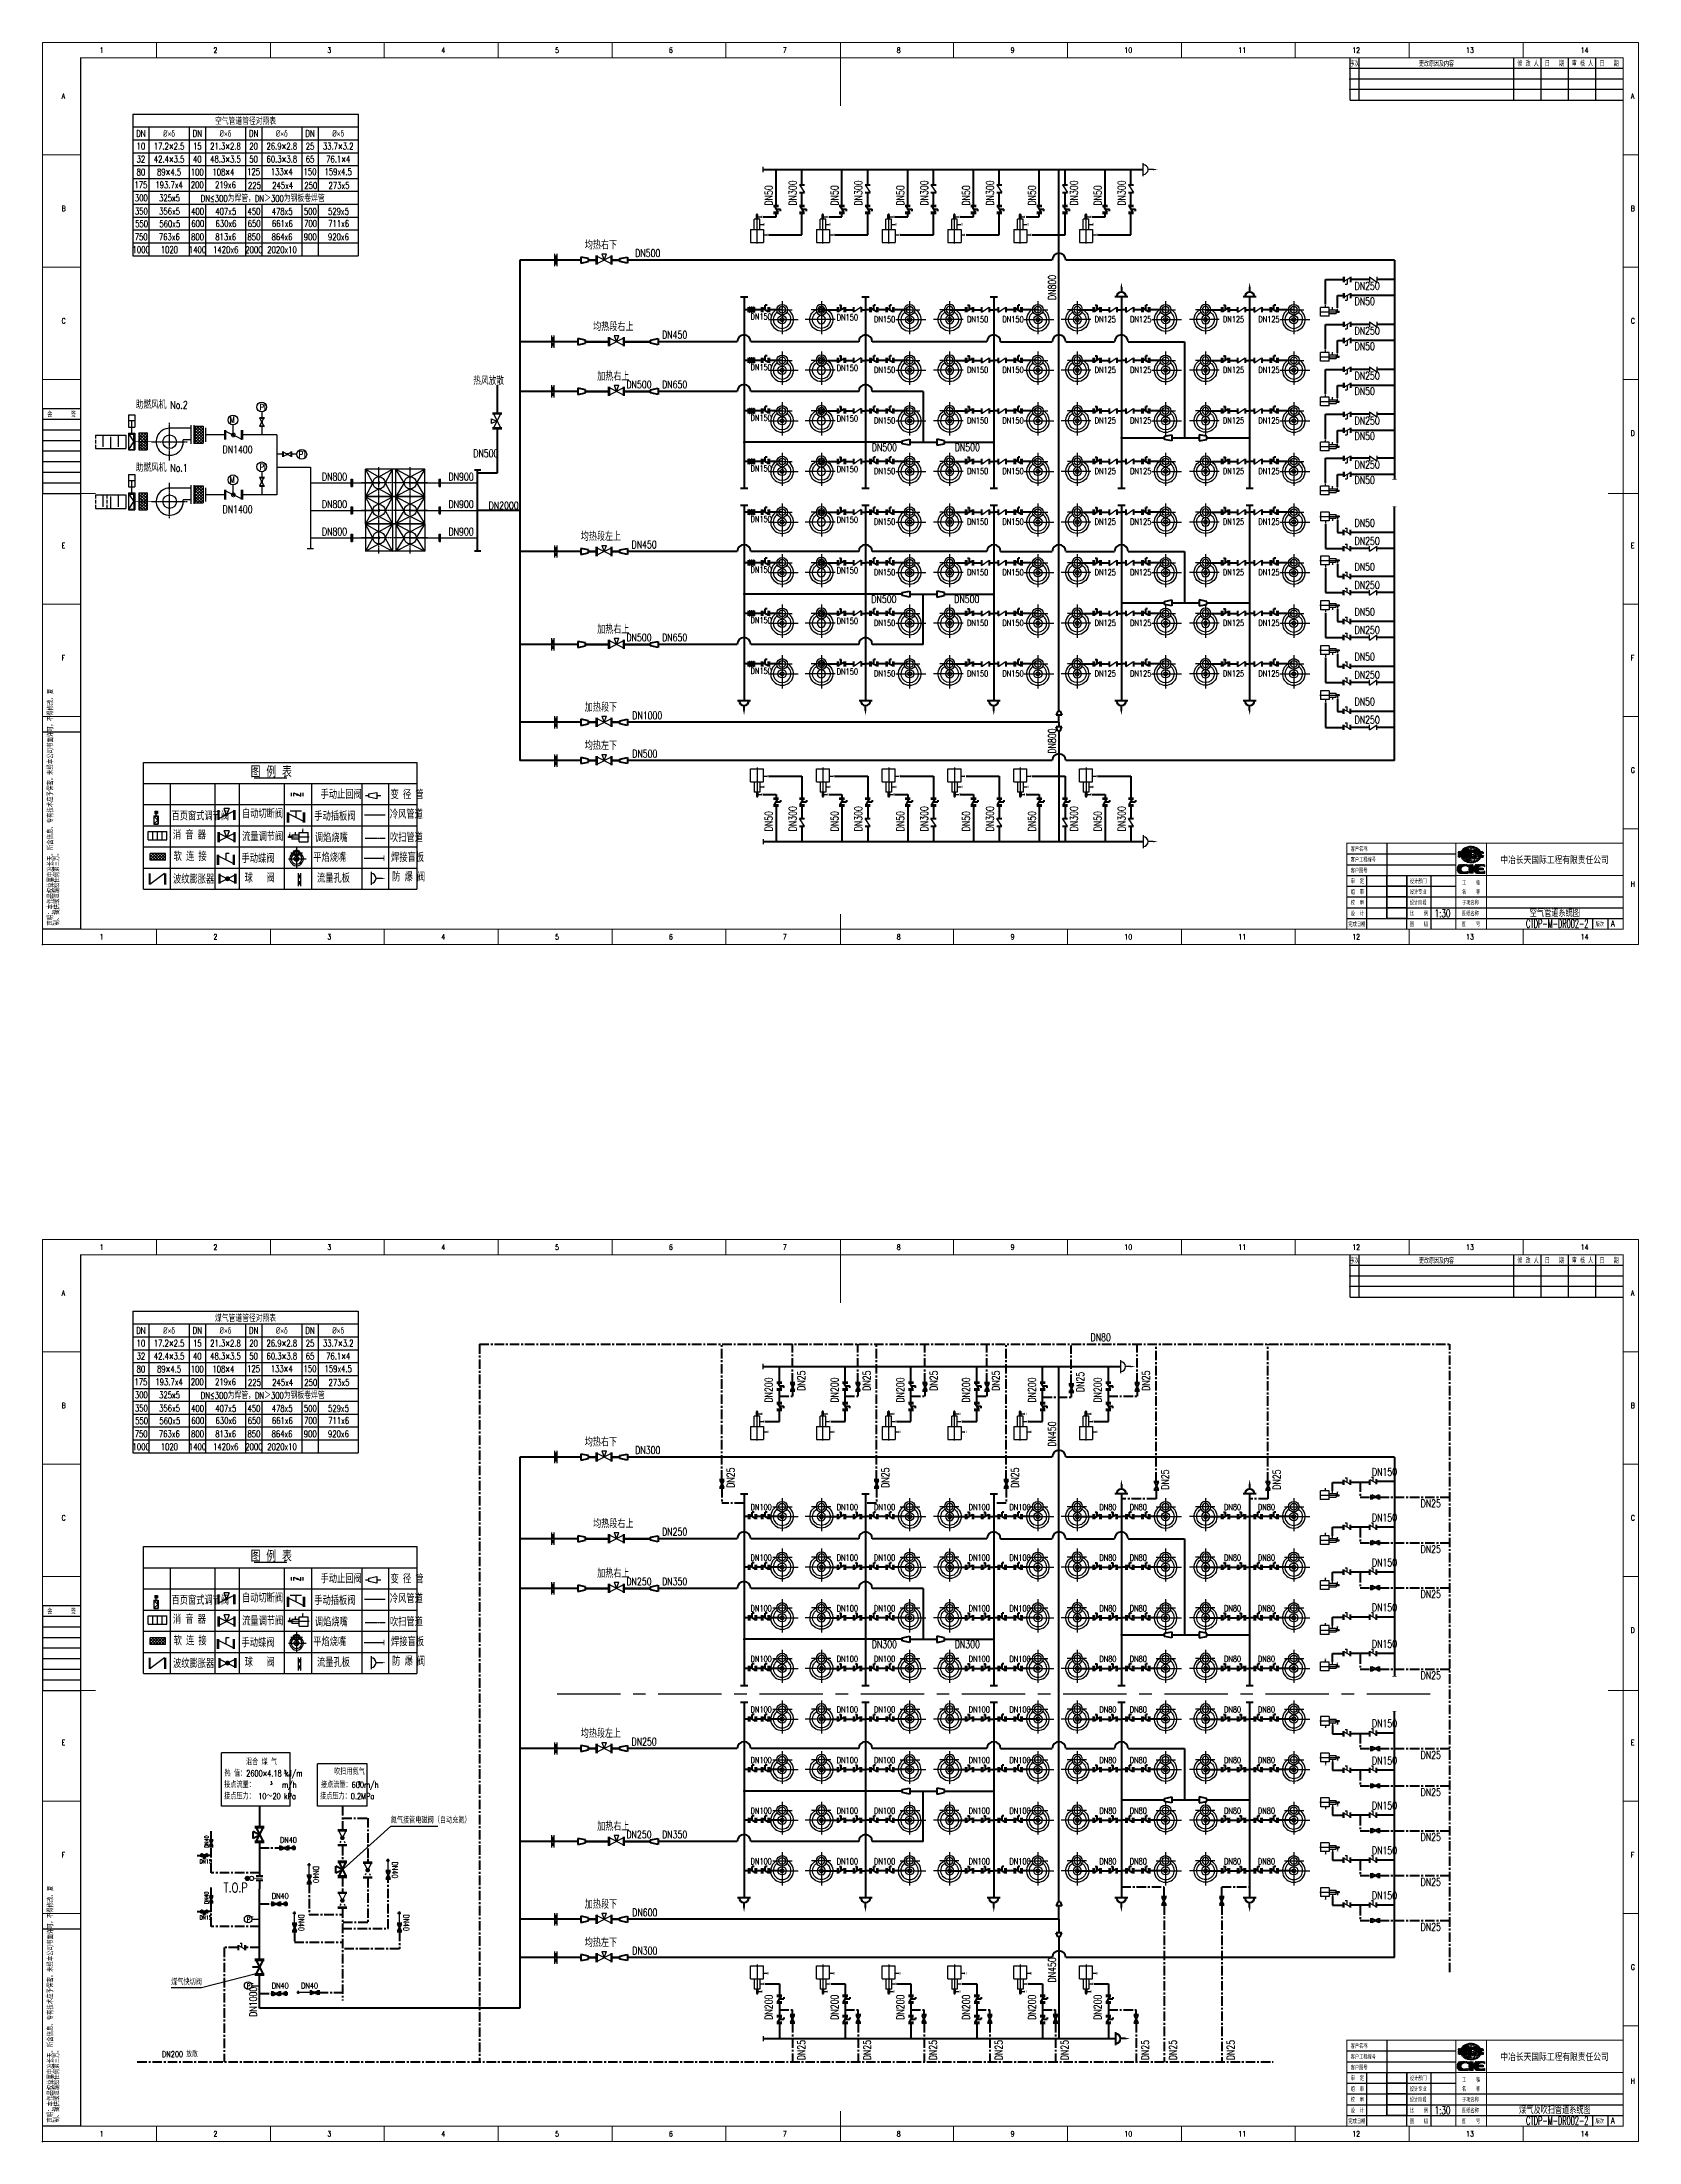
# Model space of a CAD drawing. Header units: millimetres. Extents: x 70541 to 102095, y 10027 to 51525.
import ezdxf
from ezdxf.enums import TextEntityAlignment as Align

# ---------------------------------------------------------------- set-up
doc = ezdxf.new("R2010")
doc.units = ezdxf.units.MM
doc.header["$LTSCALE"] = 10
for name, pattern in [('AXES', [2, 1.25, -0.25, 0.25, -0.25]), ('CENTER', [2, 1.25, -0.25, 0.25, -0.25]), ('DASHED', [0.75, 0.5, -0.25]), ('LT1', [53, 50, -1.5, 0, -1.5]), ('XX2', [0.4, 0.3, -0.1]), ('ZX1', [4.4, 4, -0.15, 0.1, -0.15]), ('ZX2', [2.4, 2, -0.15, 0.1, -0.15])]:
    doc.linetypes.add(name, pattern=pattern)
for name, color, linetype in [('1', 1, 'ZX1'), ('3', 3, 'Continuous'), ('5', 6, 'Continuous'), ('6', 1, 'ZX2'), ('7', 2, 'XX2'), ('CIE-00', 7, 'Continuous'), ('DIM', 2, 'Continuous'), ('LZ-0001-OTLN-N', 3, 'Continuous'), ('LZ-0002-OTLN-N', 7, 'Continuous'), ('LZ-0006-TEXT-N', 7, 'Continuous'), ('LZ-1', 1, 'LT1'), ('TK-ABCD-TTLB-E', 3, 'Continuous')]:
    doc.layers.add(name, color=color, linetype=linetype)
doc.layers.add('ESign', color=7, linetype='Continuous', plot=False)
for name, color, linetype, lineweight in [('HA', 7, 'ZIGZAG', 25), ('LZ-0002-XSX-N', 7, 'Continuous', 25), ('LZ-0003-CNTR-N', 1, 'CENTER', 25), ('LZ-0004-XX-N', 2, 'DASHED', 25), ('LZ-0007-TEXT-N', 4, 'Continuous', 25)]:
    doc.layers.add(name, color=color, linetype=linetype, lineweight=lineweight)
doc.styles.add('simhztxt', font='simplex.shx', dxfattribs={"width": 0.8, "bigfont": 'hztxt.shx'})
doc.styles.add('公司名称', font='simhei.ttf', dxfattribs={"width": 0.8})
doc.styles.add('图框标题1', font='simfang.ttf', dxfattribs={"width": 0.7})
doc.linetypes.add('ZIGZAG', pattern='A,0.00254,-5.08,[131,ltypeshp.shx,S=5.08,R=0,X=-5.08,Y=0],-10.16,[131,ltypeshp.shx,S=5.08,R=180,X=5.08,Y=0],-5.08', length=20.32254)

msp = doc.modelspace()

# ---------------------------------------------------------------- texts
at = {"layer": '1', "style": 'simhztxt', "width": 0.75}
for s, p in [('均热右下', (81584, 47527)), ('均热段右上', (81829, 45913)), ('加热右上', (81829, 44932)), ('均热段左上', (81584, 41768)), ('加热右上', (81829, 39932)), ('加热段下', (81584, 38392)), ('均热左下', (81584, 37635)), ('均热右下', (81584, 23873)), ('均热段右上', (81829, 22259)), ('加热右上', (81829, 21278)), ('均热段左上', (81584, 18114)), ('加热右上', (81829, 16278)), ('加热段下', (81584, 14738)), ('均热左下', (81584, 13981))]:
    msp.add_text(s, height=157.5, dxfattribs=at).set_placement(p, align=Align.MIDDLE)
at = {"layer": '5', "style": 'simhztxt', "width": 0.75}
for s, p in [('DN50', (84975, 48293)), ('DN300', (85447, 48293)), ('DN50', (86275, 48293)), ('DN300', (86747, 48293)), ('DN50', (87575, 48293)), ('DN300', (88047, 48293)), ('DN50', (88875, 48293)), ('DN300', (89347, 48293)), ('DN50', (90175, 48293)), ('DN300', (91006, 48293)), ('DN50', (91475, 48293)), ('DN300', (91947, 48293)), ('DN800', (90574, 46426)), ('DN800', (90574, 37463)), ('DN50', (84975, 35927)), ('DN300', (85447, 35927)), ('DN50', (86275, 35927)), ('DN300', (86747, 35927)), ('DN50', (87575, 35927)), ('DN300', (88047, 35927)), ('DN50', (88875, 35927)), ('DN300', (89347, 35927)), ('DN50', (90175, 35927)), ('DN300', (91006, 35927)), ('DN50', (91475, 35927)), ('DN300', (91947, 35927)), ('DN200', (84975, 24639)), ('DN25', (85620, 24871)), ('DN200', (86275, 24639)), ('DN25', (86912, 24871)), ('DN200', (87575, 24639)), ('DN25', (88236, 24871)), ('DN200', (88875, 24639)), ('DN25', (89462, 24871)), ('DN200', (90175, 24639)), ('DN25', (91129, 24846)), ('DN200', (91475, 24639)), ('DN25', (92429, 24871)), ('DN450', (90574, 23768)), ('DN25', (84223, 22954)), ('DN25', (87280, 22954)), ('DN25', (89842, 22954)), ('DN25', (92808, 22917)), ('DN25', (95013, 22917)), ('DN450', (90574, 13179)), ('DN1000', (74788, 12501)), ('DN200', (84975, 12442)), ('DN200', (86275, 12442)), ('DN200', (87575, 12442)), ('DN200', (88875, 12442)), ('DN200', (90175, 12442)), ('DN200', (91475, 12442)), ('DN25', (85620, 11643)), ('DN25', (86920, 11643)), ('DN25', (88220, 11643)), ('DN25', (89520, 11643)), ('DN25', (90820, 11643)), ('DN25', (92413, 11643)), ('DN25', (92960, 11643)), ('DN25', (94103, 11643))]:
    msp.add_text(s, height=150, rotation=90, dxfattribs=at).set_placement(p)
for s, height, p in [('DN500', 150, (82262, 47278)), ('DN250', 150, (96476, 46629)), ('DN50', 150, (96476, 46326)), ('DN450', 150, (82793, 45664)), ('DN250', 150, (96476, 45742)), ('DN50', 150, (96476, 45438)), ('DN500', 150, (82089, 44682)), ('DN650', 150, (82793, 44682)), ('DN250', 150, (96476, 44854)), ('DN50', 150, (96476, 44550)), ('DN250', 150, (96476, 43966)), ('DN500', 150, (86937, 43441)), ('DN500', 150, (88576, 43441)), ('DN50', 150, (96476, 43663)), ('DN250', 150, (96476, 43097)), ('DN50', 150, (96476, 42793)), ('DN50', 150, (96476, 41947)), ('DN450', 150, (82190, 41519)), ('DN250', 150, (96476, 41589)), ('DN50', 150, (96476, 41078)), ('DN250', 150, (96476, 40719)), ('DN500', 150, (86927, 40440)), ('DN500', 150, (88565, 40440)), ('DN50', 150, (96476, 40190)), ('DN250', 150, (96476, 39831)), ('DN500', 150, (82089, 39682)), ('DN650', 150, (82793, 39682)), ('DN50', 150, (96476, 39302)), ('DN250', 150, (96476, 38944)), ('DN1000', 150, (82203, 38143)), ('DN50', 150, (96476, 38415)), ('DN250', 150, (96476, 38056)), ('DN500', 150, (82203, 37386)), ('手动止回阀', 160.7, (76045, 36570)), ('变 径 管', 160.7, (77428, 36566)), ('百页窗式调节阀', 160.7, (73099, 36144)), ('自动切断阀', 160.7, (74493, 36188)), ('手动插板阀', 160.7, (75921, 36140)), ('冷风管道', 160.7, (77415, 36177)), ('消 音 器', 160.7, (73127, 35768)), ('流量调节阀', 160.7, (74495, 35735)), ('调焰烧嘴', 160.7, (75932, 35715)), ('吹扫管道', 160.7, (77415, 35717)), ('软 连 接', 160.7, (73142, 35344)), ('手动蝶阀', 160.7, (74483, 35304)), ('平焰烧嘴', 160.7, (75900, 35324)), ('焊接盲板', 160.7, (77438, 35325)), ('波纹膨胀器', 160.7, (73130, 34895)), ('球   阀', 160.7, (74544, 34918)), ('流量孔板', 160.7, (75974, 34915)), ('防 爆 阀', 160.7, (77459, 34939)), ('DN80', 150, (91259, 25852)), ('DN300', 150, (82262, 23624)), ('DN150', 150, (96819, 23193)), ('DN150', 150, (96819, 22290)), ('DN25', 150, (97781, 22570)), ('DN250', 150, (82793, 22010)), ('DN25', 150, (97781, 21667)), ('手动止回阀', 160.7, (76045, 21071)), ('变 径 管', 160.7, (77428, 21068)), ('DN250', 150, (82089, 21028)), ('DN350', 150, (82793, 21028)), ('DN150', 150, (96819, 21402)), ('百页窗式调节阀', 160.7, (73099, 20646)), ('自动切断阀', 160.7, (74493, 20690)), ('手动插板阀', 160.7, (75921, 20641)), ('冷风管道', 160.7, (77415, 20678)), ('DN25', 150, (97781, 20779)), ('消 音 器', 160.7, (73127, 20269)), ('流量调节阀', 160.7, (74495, 20236)), ('调焰烧嘴', 160.7, (75932, 20216)), ('吹扫管道', 160.7, (77415, 20219)), ('DN150', 150, (96819, 20515)), ('软 连 接', 160.7, (73142, 19846)), ('手动蝶阀', 160.7, (74483, 19806)), ('平焰烧嘴', 160.7, (75900, 19826)), ('焊接盲板', 160.7, (77438, 19826)), ('DN300', 150, (86937, 19787)), ('DN300', 150, (88576, 19787)), ('DN150', 150, (96819, 19795)), ('波纹膨胀器', 160.7, (73130, 19396)), ('球   阀', 160.7, (74544, 19420)), ('流量孔板', 160.7, (75974, 19417)), ('防 爆 阀', 160.7, (77459, 19441)), ('DN25', 150, (97781, 19172)), ('DN150', 150, (96819, 18223)), ('DN250', 150, (82190, 17864)), ('DN150', 150, (96819, 17488)), ('DN25', 150, (97781, 17600)), ('DN25', 150, (97781, 16865)), ('DN150', 150, (96819, 16600)), ('DN250', 150, (82089, 16028)), ('DN350', 150, (82793, 16028)), ('DN150', 150, (96819, 15713)), ('DN25', 150, (97781, 15977)), ('DN150', 150, (96819, 14825)), ('DN25', 150, (97781, 15090)), ('DN600', 150, (82203, 14488)), ('DN25', 150, (97781, 14202)), ('DN300', 150, (82203, 13732))]:
    msp.add_text(s, height=height, dxfattribs=at).set_placement(p)
for p in [(75070, 37116), (75070, 21617)]:
    msp.add_text('图 例 表', height=225, dxfattribs=at).set_placement(p, align=Align.MIDDLE)
at = {"layer": 'CIE-00'}
for s, height, style, width, p in [('客户名称', 84.9, '图框标题1', 0.7, (96398, 35540)), ('客户工程编号', 84.9, '图框标题1', 0.7, (96398, 35328)), ('中冶长天国际工程有限责任公司', 136.52, '公司名称', 0.8, (99356, 35297)), ('客户图号', 84.9, '图框标题1', 0.7, (96398, 35115)), ('审  定', 84.9, '图框标题1', 0.7, (96398, 34903)), ('设计部门', 84.9, '图框标题1', 0.7, (97566, 34903)), ('工    程', 84.9, '图框标题1', 0.7, (98597, 34873)), ('校  审', 84.9, '图框标题1', 0.7, (96398, 34478)), ('组  审', 84.9, '图框标题1', 0.7, (96398, 34691)), ('设计专业', 84.9, '图框标题1', 0.7, (97566, 34691)), ('设计阶段', 84.9, '图框标题1', 0.7, (97566, 34478)), ('名    称', 84.9, '图框标题1', 0.7, (98597, 34691)), ('子项名称', 84.9, '图框标题1', 0.7, (98597, 34478)), ('完成日期', 84.9, '图框标题1', 0.7, (96352, 34053)), ('设  计', 84.9, '图框标题1', 0.7, (96398, 34266)), ('比    例', 84.9, '图框标题1', 0.7, (97566, 34266)), ('图    幅', 84.9, '图框标题1', 0.7, (97566, 34053)), ('图纸名称', 84.9, '图框标题1', 0.7, (98597, 34266)), ('图    号', 84.9, '图框标题1', 0.7, (98597, 34053)), ('版次', 84.9, '图框标题1', 0.7, (101237, 34053)), ('客户名称', 84.9, '图框标题1', 0.7, (96398, 11886)), ('客户工程编号', 84.9, '图框标题1', 0.7, (96398, 11673)), ('中冶长天国际工程有限责任公司', 136.52, '公司名称', 0.8, (99356, 11643)), ('客户图号', 84.9, '图框标题1', 0.7, (96398, 11461)), ('审  定', 84.9, '图框标题1', 0.7, (96398, 11249)), ('设计部门', 84.9, '图框标题1', 0.7, (97566, 11249)), ('工    程', 84.9, '图框标题1', 0.7, (98597, 11218)), ('校  审', 84.9, '图框标题1', 0.7, (96398, 10824)), ('组  审', 84.9, '图框标题1', 0.7, (96398, 11036)), ('设计专业', 84.9, '图框标题1', 0.7, (97566, 11036)), ('设计阶段', 84.9, '图框标题1', 0.7, (97566, 10824)), ('名    称', 84.9, '图框标题1', 0.7, (98597, 11036)), ('子项名称', 84.9, '图框标题1', 0.7, (98597, 10824)), ('完成日期', 84.9, '图框标题1', 0.7, (96352, 10399)), ('设  计', 84.9, '图框标题1', 0.7, (96398, 10612)), ('比    例', 84.9, '图框标题1', 0.7, (97566, 10612)), ('图    幅', 84.9, '图框标题1', 0.7, (97566, 10399)), ('图纸名称', 84.9, '图框标题1', 0.7, (98597, 10612)), ('图    号', 84.9, '图框标题1', 0.7, (98597, 10399)), ('版次', 84.9, '图框标题1', 0.7, (101237, 10399))]:
    msp.add_text(s, height=height, dxfattribs=dict(at, style=style, width=width)).set_placement(p)
at = {"layer": 'DIM', "color": 0, "style": 'simhztxt', "width": 0.75}
for s, height, p in [('空气管道管径对照表', 132.5, (74563, 49974)), ('DN', 132.5, (72495, 49719)), ('10', 132.5, (72495, 49465)), ('17.2×2.5', 132.5, (73052, 49465)), ('%%C×δ', 132.5, (73052, 49719)), ('DN', 132.5, (73609, 49719)), ('15', 132.5, (73609, 49465)), ('21.3×2.8', 132.5, (74166, 49465)), ('%%C×δ', 132.5, (74166, 49719)), ('DN', 132.5, (74722, 49719)), ('20', 132.5, (74722, 49465)), ('26.9×2.8', 132.5, (75279, 49465)), ('%%C×δ', 132.5, (75279, 49719)), ('DN', 132.5, (75836, 49719)), ('25', 132.5, (75836, 49465)), ('33.7×3.2', 132.5, (76393, 49465)), ('%%C×δ', 132.5, (76393, 49719)), ('32', 132.5, (72495, 49210)), ('80', 132.5, (72495, 48955)), ('42.4×3.5', 132.5, (73052, 49210)), ('89×4.5', 132.5, (73052, 48955)), ('100', 132.5, (73609, 48955)), ('40', 132.5, (73609, 49210)), ('48.3×3.5', 132.5, (74166, 49210)), ('108×4', 132.5, (74125, 48955)), ('125', 132.5, (74722, 48961)), ('50', 132.5, (74722, 49210)), ('60.3×3.8', 132.5, (75279, 49210)), ('133×4', 132.5, (75279, 48961)), ('150', 132.5, (75836, 48961)), ('65', 132.5, (75836, 49210)), ('159x4.5', 132.5, (76393, 48961)), ('76.1×4', 132.5, (76393, 49210)), ('175', 132.5, (72495, 48701)), ('193.7x4', 132.5, (73052, 48701)), ('200', 132.5, (73609, 48701)), ('219x6', 132.5, (74166, 48701)), ('225', 132.5, (74739, 48690)), ('245x4', 132.5, (75296, 48690)), ('250', 132.5, (75852, 48690)), ('273x5', 132.5, (76409, 48690)), ('300', 132.5, (72503, 48443)), ('350', 132.5, (72504, 48180)), ('325x5', 132.5, (73060, 48443)), ('356x5', 132.5, (73061, 48180)), ('400', 132.5, (73615, 48178)), ('DN≤300为焊管，DN＞300为钢板卷焊管', 132.47, (74901, 48449)), ('407x5', 132.5, (74172, 48178)), ('450', 132.5, (74729, 48178)), ('478x5', 132.5, (75286, 48178)), ('500', 132.5, (75843, 48178)), ('529x5', 132.5, (76399, 48178)), ('750', 132.5, (72500, 47675)), ('550', 132.5, (72509, 47933)), ('763x6', 132.5, (73057, 47675)), ('560x5', 132.5, (73066, 47933)), ('800', 132.5, (73614, 47674)), ('600', 132.5, (73619, 47936)), ('813x6', 132.5, (74171, 47674)), ('630x6', 132.5, (74176, 47936)), ('850', 132.5, (74728, 47674)), ('650', 132.5, (74733, 47936)), ('864x6', 132.5, (75284, 47674)), ('661x6', 132.5, (75290, 47936)), ('900', 132.5, (75841, 47674)), ('700', 132.5, (75846, 47936)), ('920x6', 132.5, (76398, 47674)), ('711x6', 132.5, (76403, 47936)), ('1000', 132.5, (72500, 47421)), ('1020', 132.5, (73057, 47421)), ('1400', 132.5, (73614, 47420)), ('1420x6', 132.5, (74171, 47420)), ('2000', 132.5, (74728, 47420)), ('2020x10', 132.5, (75284, 47420)), ('煤气管道管径对照表', 132.5, (74563, 26319)), ('DN', 132.5, (72495, 26065)), ('10', 132.5, (72495, 25810)), ('17.2×2.5', 132.5, (73052, 25810)), ('%%C×δ', 132.5, (73052, 26065)), ('DN', 132.5, (73609, 26065)), ('15', 132.5, (73609, 25810)), ('21.3×2.8', 132.5, (74166, 25810)), ('%%C×δ', 132.5, (74166, 26065)), ('DN', 132.5, (74722, 26065)), ('20', 132.5, (74722, 25810)), ('26.9×2.8', 132.5, (75279, 25810)), ('%%C×δ', 132.5, (75279, 26065)), ('DN', 132.5, (75836, 26065)), ('25', 132.5, (75836, 25810)), ('33.7×3.2', 132.5, (76393, 25810)), ('%%C×δ', 132.5, (76393, 26065)), ('32', 132.5, (72495, 25556)), ('80', 132.5, (72495, 25301)), ('42.4×3.5', 132.5, (73052, 25556)), ('89×4.5', 132.5, (73052, 25301)), ('100', 132.5, (73609, 25301)), ('40', 132.5, (73609, 25556)), ('48.3×3.5', 132.5, (74166, 25556)), ('108×4', 132.5, (74125, 25301)), ('125', 132.5, (74722, 25307)), ('50', 132.5, (74722, 25556)), ('60.3×3.8', 132.5, (75279, 25556)), ('133×4', 132.5, (75279, 25307)), ('150', 132.5, (75836, 25307)), ('65', 132.5, (75836, 25556)), ('159x4.5', 132.5, (76393, 25307)), ('76.1×4', 132.5, (76393, 25556)), ('175', 132.5, (72495, 25047)), ('193.7x4', 132.5, (73052, 25047)), ('200', 132.5, (73609, 25047)), ('219x6', 132.5, (74166, 25047)), ('225', 132.5, (74739, 25036)), ('245x4', 132.5, (75296, 25036)), ('250', 132.5, (75852, 25036)), ('273x5', 132.5, (76409, 25036)), ('300', 132.5, (72503, 24789)), ('350', 132.5, (72504, 24526)), ('325x5', 132.5, (73060, 24789)), ('356x5', 132.5, (73061, 24526)), ('400', 132.5, (73615, 24523)), ('DN≤300为焊管，DN＞300为钢板卷焊管', 132.47, (74901, 24795)), ('407x5', 132.5, (74172, 24523)), ('450', 132.5, (74729, 24523)), ('478x5', 132.5, (75286, 24523)), ('500', 132.5, (75843, 24523)), ('529x5', 132.5, (76399, 24523)), ('750', 132.5, (72500, 24021)), ('550', 132.5, (72509, 24279)), ('763x6', 132.5, (73057, 24021)), ('560x5', 132.5, (73066, 24279)), ('800', 132.5, (73614, 24020)), ('600', 132.5, (73619, 24282)), ('813x6', 132.5, (74171, 24020)), ('630x6', 132.5, (74176, 24282)), ('850', 132.5, (74728, 24020)), ('650', 132.5, (74733, 24282)), ('864x6', 132.5, (75284, 24020)), ('661x6', 132.5, (75290, 24282)), ('900', 132.5, (75841, 24020)), ('700', 132.5, (75846, 24282)), ('920x6', 132.5, (76398, 24020)), ('711x6', 132.5, (76403, 24282)), ('1000', 132.5, (72500, 23766)), ('1020', 132.5, (73057, 23766)), ('1400', 132.5, (73614, 23766)), ('1420x6', 132.5, (74171, 23766)), ('2000', 132.5, (74728, 23766)), ('2020x10', 132.5, (75284, 23766))]:
    msp.add_text(s, height=height, dxfattribs=at).set_placement(p, align=Align.MIDDLE)
at = {"layer": 'DIM', "style": 'simhztxt', "width": 0.75}
for s, height, p in [('混合 煤 气', 120, (74570, 17477)), ('接点流量：        m/h', 120, (74139, 17027)), ('热 值：2600×4.18 kJ/m', 120, (74146, 17252)), ('3', 60, (75048, 17089)), ('3', 60, (75317, 17312)), ('接点流量：600m/h', 120, (76051, 17025)), ('吹扫用氮气', 120, (76312, 17286)), ('3', 60, (76789, 17092)), ('接点压力： 10～20 kPa', 120, (74139, 16800)), ('接点压力：0.2MPa', 120, (76035, 16800)), ('氮气接管电磁阀（自动充氮）', 120, (77430, 16326)), ('PT', 93.8, (74584, 14379)), ('煤气快切阀', 120, (73093, 13126)), ('PT', 93.8, (74584, 13066))]:
    msp.add_text(s, height=height, dxfattribs=at).set_placement(p)
at = {"layer": 'LZ-0002-OTLN-N', "style": 'simhztxt', "width": 0.8}
for s, p in [('PI', (74842, 44249)), ('PI', (74842, 43066)), ('PT', (75615, 43316))]:
    msp.add_text(s, height=120, dxfattribs=at).set_placement(p)
at = {"layer": 'LZ-0006-TEXT-N', "style": 'simhztxt', "width": 0.75}
for s, p in [('热风放散', (79062, 44751)), ('助燃风机 No.2', (72392, 44278)), ('助燃风机 No.1', (72392, 43034)), ('DN1400', (74109, 43397)), ('DN500', (79062, 43321)), ('DN800', (76072, 42859)), ('DN900', (78573, 42859)), ('DN1400', (74109, 42214)), ('DN800', (76072, 42317)), ('DN900', (78573, 42317)), ('DN2000', (79366, 42291)), ('DN800', (76072, 41774)), ('DN900', (78573, 41774))]:
    msp.add_text(s, height=150, dxfattribs=at).set_placement(p)
at = {"layer": 'LZ-0006-TEXT-N', "style": 'simhztxt', "text_generation_flag": 2, "width": 0.75}
for p in [(74348, 43996), (74348, 42812)]:
    msp.add_text('M', height=133, dxfattribs=at).set_placement(p)
at = {"layer": 'LZ-0007-TEXT-N', "color": 5, "linetype": 'AXES', "ltscale": 5, "style": 'simhztxt', "width": 0.75}
for p in [(73831, 15839), (73831, 14729)]:
    msp.add_text('DN40', height=78.8, rotation=90, dxfattribs=at).set_placement(p)
at = {"layer": 'LZ-0007-TEXT-N', "color": 1, "style": 'simhztxt', "width": 0.75}
for s, p in [('DN40', (75244, 15939)), ('DN40', (75082, 14832)), ('DN40', (75082, 13059)), ('DN40', (75661, 13059)), ('DN200 放散', (72913, 11706))]:
    msp.add_text(s, height=112.5, dxfattribs=at).set_placement(p)
at = {"layer": 'LZ-0007-TEXT-N', "color": 5, "linetype": 'AXES', "ltscale": 5, "style": 'simhztxt', "width": 0.75}
for p in [(73652, 15532), (73652, 14422)]:
    msp.add_text('DN15', height=78.8, dxfattribs=at).set_placement(p)
at = {"layer": 'LZ-0007-TEXT-N', "color": 1, "style": 'simhztxt', "width": 0.75}
for p in [(75898, 15478), (77457, 15568), (75607, 14527), (77681, 14527)]:
    msp.add_text('DN40', height=112.5, rotation=270, dxfattribs=at).set_placement(p)
at = {"layer": 'LZ-0007-TEXT-N', "style": 'simhztxt', "width": 0.75}
msp.add_text('T.O.P', height=187.5, dxfattribs=at).set_placement((74130, 14959))
at = {"layer": 'TK-ABCD-TTLB-E', "color": 3, "linetype": 'Continuous', "lineweight": 18, "style": 'simhztxt', "width": 0.7}
for s, p in [('1', (71678, 51310)), ('2', (73928, 51310)), ('3', (76178, 51310)), ('4', (78428, 51310)), ('5', (80678, 51310)), ('6', (82928, 51310)), ('7', (85178, 51310)), ('8', (87428, 51310)), ('9', (89678, 51310)), ('10', (91928, 51310)), ('11', (94178, 51310)), ('12', (96428, 51310)), ('13', (98678, 51310)), ('14', (100943, 51310)), ('A', (70928, 50403)), ('A', (101933, 50403)), ('B', (70928, 48183)), ('B', (101933, 48183)), ('C', (70928, 45963)), ('C', (101933, 45963)), ('D', (101933, 43743)), ('E', (70928, 41523)), ('E', (101933, 41523)), ('F', (70928, 39303)), ('F', (101933, 39303)), ('G', (101933, 37083)), ('H', (101933, 34833)), ('1', (71678, 33790)), ('2', (73928, 33790)), ('3', (76178, 33790)), ('4', (78428, 33790)), ('5', (80678, 33790)), ('6', (82928, 33790)), ('7', (85178, 33790)), ('8', (87428, 33790)), ('9', (89678, 33790)), ('10', (91928, 33790)), ('11', (94178, 33790)), ('12', (96428, 33790)), ('13', (98678, 33790)), ('14', (100943, 33790)), ('1', (71678, 27656)), ('2', (73928, 27656)), ('3', (76178, 27656)), ('4', (78428, 27656)), ('5', (80678, 27656)), ('6', (82928, 27656)), ('7', (85178, 27656)), ('8', (87428, 27656)), ('9', (89678, 27656)), ('10', (91928, 27656)), ('11', (94178, 27656)), ('12', (96428, 27656)), ('13', (98678, 27656)), ('14', (100943, 27656)), ('A', (70928, 26749)), ('A', (101933, 26749)), ('B', (70928, 24529)), ('B', (101933, 24529)), ('C', (70928, 22309)), ('C', (101933, 22309)), ('D', (101933, 20089)), ('E', (70928, 17869)), ('E', (101933, 17869)), ('F', (70928, 15649)), ('F', (101933, 15649)), ('G', (101933, 13429)), ('H', (101933, 11179)), ('1', (71678, 10136)), ('2', (73928, 10136)), ('3', (76178, 10136)), ('4', (78428, 10136)), ('5', (80678, 10136)), ('6', (82928, 10136)), ('7', (85178, 10136)), ('8', (87428, 10136)), ('9', (89678, 10136)), ('10', (91928, 10136)), ('11', (94178, 10136)), ('12', (96428, 10136)), ('13', (98678, 10136)), ('14', (100943, 10136))]:
    msp.add_text(s, height=105, dxfattribs=at).set_placement(p)
at = {"layer": 'TK-ABCD-TTLB-E', "color": 0, "linetype": 'Continuous', "style": 'simhztxt', "width": 0.7}
for s, height, p in [('1:30', 150, (98213, 34307)), ('空气管道系统图', 150, (100433, 34311)), ('A', 120, (101577, 34104)), ('1:30', 150, (98213, 10653)), ('煤气及吹扫管道系统图', 150, (100433, 10656)), ('A', 120, (101577, 10449))]:
    msp.add_text(s, height=height, dxfattribs=at).set_placement(p, align=Align.MIDDLE_CENTER)
at = {"layer": 'TK-ABCD-TTLB-E', "color": 0, "linetype": 'Continuous', "style": 'simhztxt', "width": 0.535337}
for p in [(99863, 34104), (99863, 10449)]:
    msp.add_text('CTDP-M-DR002-2', height=168, dxfattribs=at).set_placement(p, align=Align.MIDDLE_LEFT)

# ---------------------------------------------------------------- blocks, each defined once
blk = doc.blocks.new('BTB1')
at = {"color": 3}
for p, q in [((-25, 56), (-25, 0)), ((-25, 56), (0, 56)), ((0, 56), (0, 0)), ((-25, 49), (0, 49)), ((-25, 42), (0, 42)), ((-25, 35), (0, 35)), ((-25, 28), (0, 28)), ((-25, 21), (0, 21)), ((-25, 14), (0, 14)), ((-25, 7), (0, 7)), ((-25, 0), (0, 0))]:
    blk.add_line(p, q, dxfattribs=at)
at = {"color": 3, "style": 'simhztxt', "width": 0.7}
blk.add_text('会      签', height=3.5, dxfattribs=at).set_placement((-12.5, 52.5), align=Align.MIDDLE)
blk = doc.blocks.new('BTB3')
at = {"color": 3}
for p, q in [((-25, 130), (0, 130)), ((0, 0), (-25, 0))]:
    blk.add_line(p, q, dxfattribs=at)
at = {"color": 3, "style": 'simhztxt', "width": 0.75}
for s, p in [('声明：本作品权益属中冶长天。所含信息、专有技术应予保密。未经本公司书面许可，不得修改、复', (-19.8, 2.4)), ('制、提供或泄漏给任何第三方。', (-15.8, 2.4))]:
    blk.add_text(s, height=3.5, rotation=90, dxfattribs=at).set_placement(p, align=Align.MIDDLE_LEFT)
blk = doc.blocks.new('BTB4')
at = {"color": 3}
for p, q in [((-174, -28), (-174, 0)), ((0, -7), (-180, -7)), ((-72, -28), (-72, 0)), ((-54, -28), (-54, 0)), ((-36, -28), (-36, 0)), ((-18, -28), (-18, 0)), ((0, -14), (-180, -14)), ((0, -21), (-180, -21))]:
    blk.add_line(p, q, dxfattribs=at)
at = {"color": 3, "const_width": 0.8}
for points in [[(-180, 0), (-180, -28)], [(-180, 0), (0, 0)], [(0, 0), (0, -28)], [(-180, -28), (0, -28)]]:
    blk.add_lwpolyline(points, dxfattribs=at)
at = {"color": 250}
for p in [(-180, -7), (-174, -7), (-72, -7), (-54, -7), (-36, -7), (-18, -7), (-180, -14), (-180, -21), (-174, -14), (-174, -21), (-72, -14), (-72, -21), (-54, -14), (-54, -21), (-36, -14), (-36, -21), (-18, -14), (-18, -21)]:
    blk.add_point(p, dxfattribs=at)
at = {"color": 3, "style": 'simhztxt', "width": 0.7}
for s, p in [('序次', (-177, -3.5)), ('更改原因及内容', (-123, -3.5))]:
    blk.add_text(s, height=3.5, dxfattribs=at).set_placement(p, align=Align.MIDDLE)
for s, p in [('修 改 人', (-62.7, -5.6)), ('日   期', (-45.3, -5.6)), ('审 核 人', (-26.8, -5.6)), ('日   期', (-9.3, -5.6))]:
    blk.add_text(s, height=3.5, dxfattribs=at).set_placement(p, align=Align.CENTER)
blk = doc.blocks.new('*U4')
at = {"layer": '1'}
blk.add_line((-200, 732), (-200, 139), dxfattribs=at)
blk.add_line((-200, 732), (-200, 139), dxfattribs=at)
blk.add_line((-200, 732), (-200, 139), dxfattribs=at)
at = {"layer": '5'}
for p, q in [((-329, 707), (-71, 707)), ((-329, 452), (-329, 707)), ((-329, 707), (-71, 707)), ((-329, 452), (-329, 707)), ((-329, 707), (-71, 707)), ((-329, 452), (-329, 707)), ((-329, 452), (-71, 452)), ((-329, 452), (-71, 452)), ((-329, 452), (-71, 452)), ((-255, 452), (-255, 248)), ((-255, 452), (-255, 248)), ((-255, 452), (-255, 248)), ((-145, 452), (-145, 248)), ((-145, 452), (-145, 248)), ((-145, 452), (-145, 248)), ((-71, 452), (-71, 707)), ((-71, 452), (-71, 707)), ((-71, 452), (-71, 707)), ((-71, 559), (7, 559)), ((-71, 559), (7, 559)), ((-71, 559), (7, 559)), ((-145, 248), (-255, 248)), ((-145, 248), (-255, 248)), ((-145, 248), (-255, 248)), ((-215, 248), (-215, 157)), ((-215, 248), (-215, 157)), ((-215, 248), (-215, 157)), ((-215, 157), (-185, 157)), ((-215, 157), (-185, 157)), ((-215, 157), (-185, 157)), ((-185, 248), (-185, 157)), ((-185, 248), (-185, 157)), ((-185, 248), (-185, 157)), ((-185, 201), (-108, 201)), ((-185, 201), (-108, 201)), ((-185, 201), (-108, 201)), ((-145, 352), (-67, 352)), ((-145, 352), (-67, 352)), ((-145, 352), (-67, 352))]:
    blk.add_line(p, q, dxfattribs=at)
at = {"layer": '5', "const_width": 6.3}
for points in [[(7, 535), (7, 583)], [(7, 535), (7, 583)], [(7, 535), (7, 583)], [(28, 535), (28, 583)], [(28, 535), (28, 583)], [(28, 535), (28, 583)], [(-108, 178), (-108, 225)], [(-108, 178), (-108, 225)], [(-108, 178), (-108, 225)], [(-86, 178), (-86, 225)], [(-86, 178), (-86, 225)], [(-86, 178), (-86, 225)], [(-67, 328), (-67, 376)], [(-67, 328), (-67, 376)], [(-67, 328), (-67, 376)], [(-46, 328), (-46, 376)], [(-46, 328), (-46, 376)], [(-46, 328), (-46, 376)]]:
    blk.add_lwpolyline(points, dxfattribs=at)
at = {"layer": 'LZ-0004-XX-N', "color": 6, "linetype": 'ByBlock', "lineweight": 50, "ltscale": 10}
for p, q in [((-46, 352), (240, 352)), ((190, 128), (291, 128)), ((190, 128), (291, 128)), ((190, 128), (291, 128)), ((190, 128), (291, 128)), ((190, 128), (291, 128)), ((190, 128), (291, 128)), ((190, 110), (291, 110)), ((190, 110), (291, 110)), ((190, 110), (291, 110)), ((190, 110), (291, 110)), ((190, 110), (291, 110)), ((190, 110), (291, 110)), ((208, -5), (273, 110)), ((208, -5), (273, 110)), ((208, -5), (273, 110)), ((208, -5), (273, 110)), ((208, -5), (273, 110)), ((208, -5), (273, 110)), ((240, 352), (240, 128)), ((240, 53), (329, 53)), ((240, 53), (329, 53)), ((240, 53), (329, 53)), ((240, 53), (329, 53)), ((240, 53), (329, 53)), ((240, 53), (329, 53)), ((329, 89), (329, 53)), ((329, 89), (329, 53)), ((329, 89), (329, 53)), ((329, 89), (329, 53)), ((329, 89), (329, 53)), ((329, 89), (329, 53)), ((190, -5), (291, -5)), ((190, -5), (291, -5)), ((190, -5), (291, -5)), ((190, -5), (291, -5)), ((190, -5), (291, -5)), ((190, -5), (291, -5)), ((190, -23), (291, -23)), ((190, -23), (291, -23)), ((190, -23), (291, -23)), ((190, -23), (291, -23)), ((190, -23), (291, -23)), ((190, -23), (291, -23)), ((190, -275), (291, -275)), ((190, -275), (291, -275)), ((190, -275), (291, -275)), ((190, -275), (291, -275)), ((190, -275), (291, -275)), ((190, -275), (291, -275)), ((190, -293), (291, -293)), ((190, -293), (291, -293)), ((190, -293), (291, -293)), ((190, -293), (291, -293)), ((190, -293), (291, -293)), ((190, -293), (291, -293)), ((190, -408), (291, -408)), ((190, -408), (291, -408)), ((190, -408), (291, -408)), ((190, -408), (291, -408)), ((190, -408), (291, -408)), ((190, -408), (291, -408)), ((208, -408), (273, -293)), ((208, -408), (273, -293)), ((208, -408), (273, -293)), ((208, -408), (273, -293)), ((208, -408), (273, -293)), ((208, -408), (273, -293)), ((240, -23), (240, -275)), ((240, -350), (329, -350)), ((240, -350), (329, -350)), ((240, -350), (329, -350)), ((240, -350), (329, -350)), ((240, -350), (329, -350)), ((240, -350), (329, -350)), ((329, -314), (329, -350)), ((329, -314), (329, -350)), ((329, -314), (329, -350)), ((329, -314), (329, -350)), ((329, -314), (329, -350)), ((329, -314), (329, -350)), ((190, -426), (291, -426)), ((190, -426), (291, -426)), ((190, -426), (291, -426)), ((190, -426), (291, -426)), ((190, -426), (291, -426)), ((190, -426), (291, -426)), ((240, -426), (240, -732))]:
    blk.add_line(p, q, dxfattribs=at)
blk = doc.blocks.new('*U5')
at = {"color": 0, "linetype": 'ByBlock', "lineweight": -2, "transparency": 16777216}
for p in [(0, 0), (1300, 0), (2600, 0), (3900, 0), (5200, 0), (6500, 0)]:
    blk.add_blockref('*U4', p, dxfattribs=at)
blk = doc.blocks.new('*U6')
at = {"layer": '1'}
blk.add_line((-200, 732), (-200, 139), dxfattribs=at)
blk.add_line((-200, 732), (-200, 139), dxfattribs=at)
blk.add_line((-200, 732), (-200, 139), dxfattribs=at)
at = {"layer": '5'}
for p, q in [((-329, 707), (-71, 707)), ((-329, 452), (-329, 707)), ((-329, 707), (-71, 707)), ((-329, 452), (-329, 707)), ((-329, 707), (-71, 707)), ((-329, 452), (-329, 707)), ((-329, 452), (-71, 452)), ((-329, 452), (-71, 452)), ((-329, 452), (-71, 452)), ((-255, 452), (-255, 248)), ((-255, 452), (-255, 248)), ((-255, 452), (-255, 248)), ((-145, 452), (-145, 248)), ((-145, 452), (-145, 248)), ((-145, 452), (-145, 248)), ((-71, 452), (-71, 707)), ((-71, 452), (-71, 707)), ((-71, 452), (-71, 707)), ((-71, 559), (7, 559)), ((-71, 559), (7, 559)), ((-71, 559), (7, 559)), ((-145, 248), (-255, 248)), ((-145, 248), (-255, 248)), ((-145, 248), (-255, 248)), ((-215, 248), (-215, 157)), ((-215, 248), (-215, 157)), ((-215, 248), (-215, 157)), ((-215, 157), (-185, 157)), ((-215, 157), (-185, 157)), ((-215, 157), (-185, 157)), ((-185, 248), (-185, 157)), ((-185, 248), (-185, 157)), ((-185, 248), (-185, 157)), ((-185, 201), (-108, 201)), ((-185, 201), (-108, 201)), ((-185, 201), (-108, 201)), ((-145, 352), (-67, 352)), ((-145, 352), (-67, 352)), ((-145, 352), (-67, 352))]:
    blk.add_line(p, q, dxfattribs=at)
at = {"layer": '5', "const_width": 6.3}
for points in [[(7, 535), (7, 583)], [(7, 535), (7, 583)], [(7, 535), (7, 583)], [(28, 535), (28, 583)], [(28, 535), (28, 583)], [(28, 535), (28, 583)], [(-108, 178), (-108, 225)], [(-108, 178), (-108, 225)], [(-108, 178), (-108, 225)], [(-86, 178), (-86, 225)], [(-86, 178), (-86, 225)], [(-86, 178), (-86, 225)], [(-67, 328), (-67, 376)], [(-67, 328), (-67, 376)], [(-67, 328), (-67, 376)], [(-46, 328), (-46, 376)], [(-46, 328), (-46, 376)], [(-46, 328), (-46, 376)]]:
    blk.add_lwpolyline(points, dxfattribs=at)
at = {"layer": 'LZ-0004-XX-N', "color": 6, "linetype": 'ByBlock', "lineweight": 50, "ltscale": 10}
for p, q in [((-46, 352), (240, 352)), ((190, 128), (291, 128)), ((190, 128), (291, 128)), ((190, 128), (291, 128)), ((190, 128), (291, 128)), ((190, 128), (291, 128)), ((190, 128), (291, 128)), ((190, 110), (291, 110)), ((190, 110), (291, 110)), ((190, 110), (291, 110)), ((190, 110), (291, 110)), ((190, 110), (291, 110)), ((190, 110), (291, 110)), ((208, -5), (273, 110)), ((208, -5), (273, 110)), ((208, -5), (273, 110)), ((208, -5), (273, 110)), ((208, -5), (273, 110)), ((208, -5), (273, 110)), ((240, 352), (240, 128)), ((240, 53), (329, 53)), ((240, 53), (329, 53)), ((240, 53), (329, 53)), ((240, 53), (329, 53)), ((240, 53), (329, 53)), ((240, 53), (329, 53)), ((329, 89), (329, 53)), ((329, 89), (329, 53)), ((329, 89), (329, 53)), ((329, 89), (329, 53)), ((329, 89), (329, 53)), ((329, 89), (329, 53)), ((190, -5), (291, -5)), ((190, -5), (291, -5)), ((190, -5), (291, -5)), ((190, -5), (291, -5)), ((190, -5), (291, -5)), ((190, -5), (291, -5)), ((190, -23), (291, -23)), ((190, -23), (291, -23)), ((190, -23), (291, -23)), ((190, -23), (291, -23)), ((190, -23), (291, -23)), ((190, -23), (291, -23)), ((190, -275), (291, -275)), ((190, -275), (291, -275)), ((190, -275), (291, -275)), ((190, -275), (291, -275)), ((190, -275), (291, -275)), ((190, -275), (291, -275)), ((190, -293), (291, -293)), ((190, -293), (291, -293)), ((190, -293), (291, -293)), ((190, -293), (291, -293)), ((190, -293), (291, -293)), ((190, -293), (291, -293)), ((190, -408), (291, -408)), ((190, -408), (291, -408)), ((190, -408), (291, -408)), ((190, -408), (291, -408)), ((190, -408), (291, -408)), ((190, -408), (291, -408)), ((208, -408), (273, -293)), ((208, -408), (273, -293)), ((208, -408), (273, -293)), ((208, -408), (273, -293)), ((208, -408), (273, -293)), ((208, -408), (273, -293)), ((240, -23), (240, -275)), ((240, -350), (329, -350)), ((240, -350), (329, -350)), ((240, -350), (329, -350)), ((240, -350), (329, -350)), ((240, -350), (329, -350)), ((240, -350), (329, -350)), ((329, -314), (329, -350)), ((329, -314), (329, -350)), ((329, -314), (329, -350)), ((329, -314), (329, -350)), ((329, -314), (329, -350)), ((329, -314), (329, -350)), ((190, -426), (291, -426)), ((190, -426), (291, -426)), ((190, -426), (291, -426)), ((190, -426), (291, -426)), ((190, -426), (291, -426)), ((190, -426), (291, -426)), ((240, -426), (240, -732))]:
    blk.add_line(p, q, dxfattribs=at)
blk = doc.blocks.new('*U7')
at = {"color": 0, "linetype": 'ByBlock', "lineweight": -2, "transparency": 16777216}
for p in [(0, 0), (1300, 0), (2600, 0), (3900, 0), (5200, 0), (6500, 0)]:
    blk.add_blockref('*U6', p, dxfattribs=at)
blk = doc.blocks.new('A$C8f967a4a')
at = {"layer": '5', "const_width": 27}
blk.add_lwpolyline([(337, 345, 1), (337, 372, 1)], format="xyb", close=True, dxfattribs=at)
at = {"layer": '5'}
for centre, radius in [((337, 603), 131), ((337, 603), 83.2), ((337, 359), 102), ((337, 359), 48.4)]:
    blk.add_circle(centre, radius, dxfattribs=at)
for radius, start, end in [(282, 117.6733, 62.3267), (218, 122.3865, 57.6135)]:
    blk.add_arc((337, 359), radius, start, end, dxfattribs=at)
at = {"layer": '6'}
for p, q in [((107, 603), (586, 603)), ((337, 817), (337, 0)), ((0, 359), (735, 359))]:
    blk.add_line(p, q, dxfattribs=at)
blk = doc.blocks.new('*U9')
at = {"layer": 'LZ-0004-XX-N', "color": 6, "linetype": 'ByBlock', "lineweight": 50, "ltscale": 10}
for p, q in [((-232, 10), (-232, -91)), ((-214, 10), (-214, -91)), ((-157, -40), (-157, 49)), ((-121, 49), (-157, 49)), ((-99, 10), (-99, -91)), ((-81, 10), (-81, -91)), ((25, 10), (25, -91)), ((43, 10), (43, -91)), ((100, -40), (100, 49)), ((136, 49), (100, 49)), ((158, 10), (158, -91)), ((176, 10), (176, -91)), ((-232, -40), (-320, -40)), ((-214, -8), (-99, -73)), ((25, -40), (-81, -40)), ((43, -8), (158, -73)), ((432, -40), (176, -40))]:
    blk.add_line(p, q, dxfattribs=at)
at = {"layer": 'LZ-0004-XX-N', "color": 6, "linetype": 'ByBlock', "lineweight": 50, "ltscale": 10, "xscale": 0.8, "yscale": 0.8, "zscale": 0.8}
blk.add_blockref('A$C8f967a4a', (162, -327), dxfattribs=at)
blk = doc.blocks.new('*U10')
at = {"color": 0, "linetype": 'ByBlock', "lineweight": -2, "transparency": 16777216}
for p in [(0, 7000), (0, 6000), (0, 5000), (0, 4000), (0, 3000), (0, 2000), (0, 1000), (0, 0)]:
    blk.add_blockref('*U9', p, dxfattribs=at)
blk = doc.blocks.new('*U11')
at = {"layer": 'LZ-0004-XX-N', "color": 6, "linetype": 'ByBlock', "lineweight": 50, "ltscale": 10}
for p, q in [((-352, 10), (-352, -91)), ((-334, 10), (-334, -91)), ((-277, -40), (-277, 49)), ((-241, 49), (-277, 49)), ((-219, 10), (-219, -91)), ((-201, 10), (-201, -91)), ((-35, 10), (-35, -91)), ((-17, 10), (-17, -91)), ((40, -40), (40, 49)), ((76, 49), (40, 49)), ((98, 10), (98, -91)), ((116, 10), (116, -91)), ((-352, -40), (-440, -40)), ((-334, -8), (-219, -73)), ((-35, -40), (-201, -40)), ((-17, -8), (98, -73)), ((432, -40), (116, -40))]:
    blk.add_line(p, q, dxfattribs=at)
at = {"layer": 'LZ-0004-XX-N', "color": 6, "linetype": 'ByBlock', "lineweight": 50, "ltscale": 10, "xscale": 0.8, "yscale": 0.8, "zscale": 0.8}
blk.add_blockref('A$C8f967a4a', (162, -327), dxfattribs=at)
blk = doc.blocks.new('*U12')
at = {"color": 0, "linetype": 'ByBlock', "lineweight": -2, "transparency": 16777216}
for p in [(0, 7000), (0, 6000), (0, 5000), (0, 4000), (0, 3000), (0, 2000), (0, 1000), (0, 0)]:
    blk.add_blockref('*U11', p, dxfattribs=at)
blk = doc.blocks.new('*U14')
at = {"layer": 'LZ-0004-XX-N', "color": 6, "linetype": 'ByBlock', "lineweight": 50, "ltscale": 10}
for p, q in [((-352, 10), (-352, -91)), ((-334, 10), (-334, -91)), ((-277, -40), (-277, 49)), ((-241, 49), (-277, 49)), ((-219, 10), (-219, -91)), ((-201, 10), (-201, -91)), ((-35, 10), (-35, -91)), ((-17, 10), (-17, -91)), ((40, -40), (40, 49)), ((76, 49), (40, 49)), ((98, 10), (98, -91)), ((116, 10), (116, -91)), ((-352, -40), (-440, -40)), ((-334, -8), (-219, -73)), ((-35, -40), (-201, -40)), ((-17, -8), (98, -73)), ((432, -40), (116, -40))]:
    blk.add_line(p, q, dxfattribs=at)
at = {"layer": 'LZ-0004-XX-N', "color": 6, "linetype": 'ByBlock', "lineweight": 50, "ltscale": 10, "xscale": 0.8, "yscale": 0.8, "zscale": 0.8}
blk.add_blockref('A$C8f967a4a', (162, -327), dxfattribs=at)
blk = doc.blocks.new('*U13')
at = {"color": 0, "linetype": 'ByBlock', "lineweight": -2, "transparency": 16777216}
for p in [(0, 7000), (0, 6000), (0, 5000), (0, 4000), (0, 3000), (0, 2000), (0, 1000), (0, 0)]:
    blk.add_blockref('*U14', p, dxfattribs=at)
blk = doc.blocks.new('*U18')
at = {"layer": 'LZ-0004-XX-N', "color": 6, "linetype": 'ByBlock', "lineweight": 50, "ltscale": 10}
for p, q in [((-352, 10), (-352, -91)), ((-334, 10), (-334, -91)), ((-277, -40), (-277, 49)), ((-241, 49), (-277, 49)), ((-219, 10), (-219, -91)), ((-201, 10), (-201, -91)), ((-35, 10), (-35, -91)), ((-17, 10), (-17, -91)), ((40, -40), (40, 49)), ((76, 49), (40, 49)), ((98, 10), (98, -91)), ((116, 10), (116, -91)), ((-352, -40), (-440, -40)), ((-334, -8), (-219, -73)), ((-35, -40), (-201, -40)), ((-17, -8), (98, -73)), ((432, -40), (116, -40))]:
    blk.add_line(p, q, dxfattribs=at)
at = {"layer": 'LZ-0004-XX-N', "color": 6, "linetype": 'ByBlock', "lineweight": 50, "ltscale": 10, "xscale": 0.8, "yscale": 0.8, "zscale": 0.8}
blk.add_blockref('A$C8f967a4a', (162, -327), dxfattribs=at)
blk = doc.blocks.new('*U15')
at = {"color": 0, "linetype": 'ByBlock', "lineweight": -2, "transparency": 16777216}
for p in [(0, 7000), (0, 6000), (0, 5000), (0, 4000), (0, 3000), (0, 2000), (0, 1000), (0, 0)]:
    blk.add_blockref('*U18', p, dxfattribs=at)
blk = doc.blocks.new('*U17')
at = {"layer": 'LZ-0004-XX-N', "color": 6, "linetype": 'ByBlock', "lineweight": 50, "ltscale": 10}
for p, q in [((-352, 10), (-352, -91)), ((-334, 10), (-334, -91)), ((-277, -40), (-277, 49)), ((-241, 49), (-277, 49)), ((-219, 10), (-219, -91)), ((-201, 10), (-201, -91)), ((-35, 10), (-35, -91)), ((-17, 10), (-17, -91)), ((40, -40), (40, 49)), ((76, 49), (40, 49)), ((98, 10), (98, -91)), ((116, 10), (116, -91)), ((-352, -40), (-440, -40)), ((-334, -8), (-219, -73)), ((-35, -40), (-201, -40)), ((-17, -8), (98, -73)), ((432, -40), (116, -40))]:
    blk.add_line(p, q, dxfattribs=at)
at = {"layer": 'LZ-0004-XX-N', "color": 6, "linetype": 'ByBlock', "lineweight": 50, "ltscale": 10, "xscale": 0.8, "yscale": 0.8, "zscale": 0.8}
blk.add_blockref('A$C8f967a4a', (162, -327), dxfattribs=at)
blk = doc.blocks.new('*U16')
at = {"color": 0, "linetype": 'ByBlock', "lineweight": -2, "transparency": 16777216}
for p in [(0, 7000), (0, 6000), (0, 5000), (0, 4000), (0, 3000), (0, 2000), (0, 1000), (0, 0)]:
    blk.add_blockref('*U17', p, dxfattribs=at)
blk = doc.blocks.new('*U26')
at = {"layer": 'LZ-0004-XX-N', "color": 6, "linetype": 'ByBlock', "lineweight": 50, "ltscale": 10}
for p, q in [((-352, 10), (-352, -91)), ((-334, 10), (-334, -91)), ((-277, -40), (-277, 49)), ((-241, 49), (-277, 49)), ((-219, 10), (-219, -91)), ((-201, 10), (-201, -91)), ((-35, 10), (-35, -91)), ((-17, 10), (-17, -91)), ((40, -40), (40, 49)), ((76, 49), (40, 49)), ((98, 10), (98, -91)), ((116, 10), (116, -91)), ((-352, -40), (-440, -40)), ((-334, -8), (-219, -73)), ((-35, -40), (-201, -40)), ((-17, -8), (98, -73)), ((432, -40), (116, -40))]:
    blk.add_line(p, q, dxfattribs=at)
at = {"layer": 'LZ-0004-XX-N', "color": 6, "linetype": 'ByBlock', "lineweight": 50, "ltscale": 10, "xscale": 0.8, "yscale": 0.8, "zscale": 0.8}
blk.add_blockref('A$C8f967a4a', (162, -327), dxfattribs=at)
blk = doc.blocks.new('*U20')
at = {"color": 0, "linetype": 'ByBlock', "lineweight": -2, "transparency": 16777216}
for p in [(0, 7000), (0, 6000), (0, 5000), (0, 4000), (0, 3000), (0, 2000), (0, 1000), (0, 0)]:
    blk.add_blockref('*U26', p, dxfattribs=at)
blk = doc.blocks.new('*U22')
at = {"layer": 'LZ-0004-XX-N', "color": 6, "linetype": 'ByBlock', "lineweight": 50, "ltscale": 10}
for p, q in [((-352, 10), (-352, -91)), ((-334, 10), (-334, -91)), ((-277, -40), (-277, 49)), ((-241, 49), (-277, 49)), ((-219, 10), (-219, -91)), ((-201, 10), (-201, -91)), ((-35, 10), (-35, -91)), ((-17, 10), (-17, -91)), ((40, -40), (40, 49)), ((76, 49), (40, 49)), ((98, 10), (98, -91)), ((116, 10), (116, -91)), ((-352, -40), (-440, -40)), ((-334, -8), (-219, -73)), ((-35, -40), (-201, -40)), ((-17, -8), (98, -73)), ((432, -40), (116, -40))]:
    blk.add_line(p, q, dxfattribs=at)
at = {"layer": 'LZ-0004-XX-N', "color": 6, "linetype": 'ByBlock', "lineweight": 50, "ltscale": 10, "xscale": 0.8, "yscale": 0.8, "zscale": 0.8}
blk.add_blockref('A$C8f967a4a', (162, -327), dxfattribs=at)
blk = doc.blocks.new('*U21')
at = {"color": 0, "linetype": 'ByBlock', "lineweight": -2, "transparency": 16777216}
for p in [(0, 7000), (0, 6000), (0, 5000), (0, 4000), (0, 3000), (0, 2000), (0, 1000), (0, 0)]:
    blk.add_blockref('*U22', p, dxfattribs=at)
blk = doc.blocks.new('*U25')
at = {"layer": 'LZ-0004-XX-N', "color": 6, "linetype": 'ByBlock', "lineweight": 50, "ltscale": 10}
for p, q in [((-352, 10), (-352, -91)), ((-334, 10), (-334, -91)), ((-277, -40), (-277, 49)), ((-241, 49), (-277, 49)), ((-219, 10), (-219, -91)), ((-201, 10), (-201, -91)), ((-35, 10), (-35, -91)), ((-17, 10), (-17, -91)), ((40, -40), (40, 49)), ((76, 49), (40, 49)), ((98, 10), (98, -91)), ((116, 10), (116, -91)), ((-352, -40), (-440, -40)), ((-334, -8), (-219, -73)), ((-35, -40), (-201, -40)), ((-17, -8), (98, -73)), ((432, -40), (116, -40))]:
    blk.add_line(p, q, dxfattribs=at)
at = {"layer": 'LZ-0004-XX-N', "color": 6, "linetype": 'ByBlock', "lineweight": 50, "ltscale": 10, "xscale": 0.8, "yscale": 0.8, "zscale": 0.8}
blk.add_blockref('A$C8f967a4a', (162, -327), dxfattribs=at)
blk = doc.blocks.new('*U19')
at = {"color": 0, "linetype": 'ByBlock', "lineweight": -2, "transparency": 16777216}
for p in [(0, 7000), (0, 6000), (0, 5000), (0, 4000), (0, 3000), (0, 2000), (0, 1000), (0, 0)]:
    blk.add_blockref('*U25', p, dxfattribs=at)
blk = doc.blocks.new('*U24')
at = {"layer": 'LZ-0004-XX-N', "color": 6, "linetype": 'ByBlock', "lineweight": 50, "ltscale": 10}
for p, q in [((-352, 10), (-352, -91)), ((-334, 10), (-334, -91)), ((-277, -40), (-277, 49)), ((-241, 49), (-277, 49)), ((-219, 10), (-219, -91)), ((-201, 10), (-201, -91)), ((-35, 10), (-35, -91)), ((-17, 10), (-17, -91)), ((40, -40), (40, 49)), ((76, 49), (40, 49)), ((98, 10), (98, -91)), ((116, 10), (116, -91)), ((-352, -40), (-440, -40)), ((-334, -8), (-219, -73)), ((-35, -40), (-201, -40)), ((-17, -8), (98, -73)), ((432, -40), (116, -40))]:
    blk.add_line(p, q, dxfattribs=at)
at = {"layer": 'LZ-0004-XX-N', "color": 6, "linetype": 'ByBlock', "lineweight": 50, "ltscale": 10, "xscale": 0.8, "yscale": 0.8, "zscale": 0.8}
blk.add_blockref('A$C8f967a4a', (162, -327), dxfattribs=at)
blk = doc.blocks.new('*U23')
at = {"color": 0, "linetype": 'ByBlock', "lineweight": -2, "transparency": 16777216}
for p in [(0, 7000), (0, 6000), (0, 5000), (0, 4000), (0, 3000), (0, 2000), (0, 1000), (0, 0)]:
    blk.add_blockref('*U24', p, dxfattribs=at)
blk = doc.blocks.new('*U27')
at = {"layer": '5', "style": 'simhztxt', "width": 0.75}
blk.add_text('DN100', height=120, dxfattribs=at).set_placement((-161, -58))
blk = doc.blocks.new('*U28')
at = {"color": 0, "linetype": 'ByBlock', "lineweight": -2, "transparency": 16777216}
for p in [(0, 7000), (0, 6000), (0, 5000), (0, 4000), (0, 3000), (0, 2000), (0, 1000), (0, 0)]:
    blk.add_blockref('*U27', p, dxfattribs=at)
blk = doc.blocks.new('*U29')
at = {"layer": '5', "style": 'simhztxt', "width": 0.75}
blk.add_text('DN100', height=120, dxfattribs=at).set_placement((-161, -58))
blk = doc.blocks.new('*U30')
at = {"color": 0, "linetype": 'ByBlock', "lineweight": -2, "transparency": 16777216}
for p in [(0, 7000), (0, 6000), (0, 5000), (0, 4000), (0, 3000), (0, 2000), (0, 1000), (0, 0)]:
    blk.add_blockref('*U29', p, dxfattribs=at)
blk = doc.blocks.new('*U31')
at = {"layer": '5', "style": 'simhztxt', "width": 0.75}
blk.add_text('DN100', height=120, dxfattribs=at).set_placement((-161, -58))
blk = doc.blocks.new('*U32')
at = {"color": 0, "linetype": 'ByBlock', "lineweight": -2, "transparency": 16777216}
for p in [(0, 7000), (0, 6000), (0, 5000), (0, 4000), (0, 3000), (0, 2000), (0, 1000), (0, 0)]:
    blk.add_blockref('*U31', p, dxfattribs=at)
blk = doc.blocks.new('*U33')
at = {"layer": '5', "style": 'simhztxt', "width": 0.75}
blk.add_text('DN100', height=120, dxfattribs=at).set_placement((-161, -58))
blk = doc.blocks.new('*U34')
at = {"color": 0, "linetype": 'ByBlock', "lineweight": -2, "transparency": 16777216}
for p in [(0, 7000), (0, 6000), (0, 5000), (0, 4000), (0, 3000), (0, 2000), (0, 1000), (0, 0)]:
    blk.add_blockref('*U33', p, dxfattribs=at)
blk = doc.blocks.new('*U35')
at = {"layer": '5', "style": 'simhztxt', "width": 0.75}
blk.add_text('DN100', height=120, dxfattribs=at).set_placement((-161, -58))
blk = doc.blocks.new('*U36')
at = {"color": 0, "linetype": 'ByBlock', "lineweight": -2, "transparency": 16777216}
for p in [(0, 7000), (0, 6000), (0, 5000), (0, 4000), (0, 3000), (0, 2000), (0, 1000), (0, 0)]:
    blk.add_blockref('*U35', p, dxfattribs=at)
blk = doc.blocks.new('*U37')
at = {"layer": '5', "style": 'simhztxt', "width": 0.75}
blk.add_text('DN80', height=120, dxfattribs=at).set_placement((-161, -58))
blk = doc.blocks.new('*U38')
at = {"color": 0, "linetype": 'ByBlock', "lineweight": -2, "transparency": 16777216}
for p in [(0, 7000), (0, 6000), (0, 5000), (0, 4000), (0, 3000), (0, 2000), (0, 1000), (0, 0)]:
    blk.add_blockref('*U37', p, dxfattribs=at)
blk = doc.blocks.new('*U39')
at = {"layer": '5', "style": 'simhztxt', "width": 0.75}
blk.add_text('DN80', height=120, dxfattribs=at).set_placement((-161, -58))
blk = doc.blocks.new('*U40')
at = {"color": 0, "linetype": 'ByBlock', "lineweight": -2, "transparency": 16777216}
for p in [(0, 7000), (0, 6000), (0, 5000), (0, 4000), (0, 3000), (0, 2000), (0, 1000), (0, 0)]:
    blk.add_blockref('*U39', p, dxfattribs=at)
blk = doc.blocks.new('*U41')
at = {"layer": '5', "style": 'simhztxt', "width": 0.75}
blk.add_text('DN80', height=120, dxfattribs=at).set_placement((-161, -58))
blk = doc.blocks.new('*U42')
at = {"color": 0, "linetype": 'ByBlock', "lineweight": -2, "transparency": 16777216}
for p in [(0, 7000), (0, 6000), (0, 5000), (0, 4000), (0, 3000), (0, 2000), (0, 1000), (0, 0)]:
    blk.add_blockref('*U41', p, dxfattribs=at)
blk = doc.blocks.new('*U43')
at = {"layer": '5', "style": 'simhztxt', "width": 0.75}
blk.add_text('DN80', height=120, dxfattribs=at).set_placement((-161, -58))
blk = doc.blocks.new('*U44')
at = {"color": 0, "linetype": 'ByBlock', "lineweight": -2, "transparency": 16777216}
for p in [(0, 7000), (0, 6000), (0, 5000), (0, 4000), (0, 3000), (0, 2000), (0, 1000), (0, 0)]:
    blk.add_blockref('*U43', p, dxfattribs=at)
blk = doc.blocks.new('CieLogo')
at = {"layer": 'CIE-00'}
for p, q in [((1.7, 13.2), (3.2, 15.8)), ((1.7, 13.4), (3, 15.8)), ((1.7, 13), (3.3, 15.8)), ((1.7, 14), (2.7, 15.7)), ((1.7, 13.6), (2.9, 15.7)), ((1.7, 14.5), (2.4, 15.7)), ((1.7, 13.8), (2.8, 15.7)), ((1.7, 14.2), (2.6, 15.7)), ((1.7, 12.8), (3.3, 15.6)), ((1.7, 12.7), (3.4, 15.5)), ((1.7, 12.5), (2.6, 14)), ((1.7, 12.3), (2.6, 13.8)), ((1.8, 15), (2.2, 15.7)), ((1.8, 14.8), (2.3, 15.7)), ((1.9, 15.4), (2, 15.6)), ((2.6, 14.1), (3.4, 15.3)), ((2.7, 13.9), (3.4, 15.2)), ((2.7, 13.8), (3.4, 15)), ((2.7, 13.6), (3.5, 14.9)), ((2.8, 13.5), (3.5, 14.8)), ((2.8, 13.4), (3.5, 14.6)), ((2.8, 13.2), (3.6, 14.5)), ((2.9, 13.1), (3.6, 14.3)), ((2.9, 13), (3.6, 14.2)), ((3, 12.8), (3.7, 14.1)), ((3, 12.7), (3.7, 13.9)), ((3, 12.6), (3.8, 13.8)), ((3.1, 12.3), (5.2, 15.9)), ((3.1, 12.5), (5.1, 15.9)), ((3.2, 12.2), (5.4, 16)), ((3.2, 12.1), (5.5, 16)), ((3.3, 12), (5.6, 16)), ((3.3, 11.9), (5.7, 16)), ((3.4, 11.8), (5.8, 16)), ((3.4, 11.7), (6, 16)), ((3.5, 11.6), (6.1, 16)), ((3.6, 15.4), (4.5, 16.8)), ((3.6, 15.5), (4.1, 16.4)), ((3.6, 11.6), (6.2, 16)), ((3.7, 14.8), (5.4, 17.7)), ((3.7, 14.9), (5.2, 17.5)), ((3.7, 15.1), (5, 17.3)), ((3.7, 15.2), (4.8, 17.1)), ((3.7, 11.6), (6.3, 16)), ((3.8, 14), (5, 15.9)), ((3.8, 14.6), (3.9, 14.8)), ((3.9, 11.6), (5.2, 13.9)), ((4, 14.4), (4.9, 15.9)), ((4.4, 15.3), (4.8, 15.9)), ((4.7, 16.1), (5.6, 17.8)), ((4.8, 16.2), (5.8, 17.9)), ((4.9, 16.2), (6, 18)), ((5, 16.2), (6.1, 18.1)), ((5.2, 16.2), (6.3, 18.2)), ((5.3, 16.2), (6.5, 18.3)), ((5.4, 16.2), (6.6, 18.3)), ((5.4, 12.9), (7.3, 16)), ((5.4, 13.1), (7.1, 16)), ((5.4, 13.3), (7, 16)), ((5.5, 16.2), (6.6, 18)), ((5.5, 12.7), (7.4, 16)), ((5.5, 13.5), (6.9, 16)), ((5.5, 13.7), (6.8, 16)), ((5.5, 14), (6.7, 16)), ((5.5, 14.2), (6.6, 16)), ((5.5, 14.4), (6.4, 16)), ((5.5, 12.6), (7.3, 15.8)), ((5.5, 12.4), (7.3, 15.6)), ((5.5, 12.4), (7.3, 15.6)), ((5.5, 12.2), (7.3, 15.3)), ((5.5, 12), (7.3, 15.1)), ((5.5, 11.9), (7.3, 14.9)), ((5.5, 11.7), (7.3, 14.7)), ((5.5, 11.5), (7.3, 14.4)), ((5.6, 16.2), (6.6, 17.9)), ((5.6, 11.5), (7.2, 14.2)), ((5.7, 11.5), (7.2, 14)), ((5.8, 16.2), (6.7, 17.8)), ((5.9, 16.2), (6.9, 18)), ((5.9, 11.5), (7.2, 13.8)), ((6, 16.2), (6.8, 17.6)), ((6.1, 16.3), (6.9, 17.6)), ((6.2, 16.3), (7, 17.5)), ((6.3, 16.3), (7.1, 17.5)), ((6.5, 16.3), (7.2, 17.4)), ((6.6, 17.9), (6.7, 18)), ((6.6, 16.3), (7.3, 17.4)), ((6.7, 18.2), (6.8, 18.4)), ((6.7, 17.9), (6.8, 18)), ((6.7, 16.3), (7.4, 17.4)), ((6.8, 18.3), (6.9, 18.5)), ((6.8, 16.3), (7.5, 17.5)), ((6.9, 17.9), (7.1, 18.1)), ((6.9, 16.3), (7.6, 17.5)), ((7, 18.4), (7.1, 18.5)), ((7.1, 18.4), (7.2, 18.6)), ((7.1, 17.9), (7.3, 18.2)), ((7.1, 16.3), (7.7, 17.4)), ((7.2, 17.9), (7.3, 18)), ((7.2, 16.3), (8.2, 18)), ((7.3, 18.5), (7.4, 18.6)), ((7.3, 18.1), (7.4, 18.3)), ((7.3, 17.9), (7.4, 18)), ((7.3, 16.3), (7.8, 17.1)), ((7.4, 18.5), (7.5, 18.7)), ((7.4, 17.9), (7.5, 18)), ((7.4, 16.3), (7.8, 17)), ((7.5, 18.3), (7.6, 18.4)), ((7.5, 17.9), (7.6, 18)), ((7.5, 16.3), (7.9, 17)), ((7.5, 14.9), (8, 15.6)), ((7.5, 14.7), (7.9, 15.4)), ((7.5, 14.5), (7.9, 15.1)), ((7.5, 14.3), (7.9, 14.9)), ((7.5, 14.1), (7.8, 14.7)), ((7.5, 13.8), (7.8, 14.4)), ((7.5, 13.6), (7.8, 14.2)), ((7.5, 13.5), (7.7, 13.8)), ((7.6, 18.6), (7.7, 18.7)), ((7.6, 16.1), (8.2, 17.1)), ((7.6, 16.3), (8, 17)), ((7.6, 15.2), (8.6, 17)), ((7.6, 15.4), (8.5, 17)), ((7.6, 15.8), (8.3, 17)), ((7.6, 15.6), (8.4, 16.9)), ((7.7, 18.6), (7.8, 18.7)), ((7.7, 18.3), (7.8, 18.5)), ((7.7, 17.9), (7.7, 18)), ((7.8, 18.6), (7.9, 18.8)), ((7.8, 18.4), (7.9, 18.6)), ((7.8, 17.9), (7.8, 18)), ((7.9, 17.9), (8, 18)), ((8, 18.7), (8.1, 18.8)), ((8, 18.5), (8.1, 18.7)), ((8, 17.9), (8.1, 18)), ((8.1, 18.7), (8.2, 18.8)), ((8.1, 14.3), (9.1, 16.1)), ((8.1, 14.5), (9, 16.1)), ((8.1, 14.7), (8.9, 16.1)), ((8.1, 14.9), (8.8, 16.1)), ((8.1, 15.2), (8.7, 16.1)), ((8.1, 12.2), (10.4, 16.1)), ((8.1, 12.4), (10.3, 16.1)), ((8.1, 12.5), (10.2, 16.1)), ((8.1, 12.7), (10.1, 16.1)), ((8.1, 12.9), (9.9, 16.1)), ((8.1, 13.1), (9.8, 16.1)), ((8.1, 13.3), (9.7, 16.1)), ((8.1, 13.4), (9.6, 16.1)), ((8.1, 13.6), (9.5, 16.1)), ((8.1, 13.8), (9.4, 16.1)), ((8.1, 14.1), (9.2, 16.1)), ((8.2, 18.6), (8.2, 18.7)), ((8.2, 17.8), (8.5, 18.3)), ((8.2, 11.9), (10.6, 16.1)), ((8.2, 12), (10.5, 16.1)), ((8.2, 15.4), (8.5, 16)), ((8.2, 15.7), (8.4, 15.9)), ((8.2, 11.8), (10.1, 15)), ((8.3, 18.6), (8.5, 18.9)), ((8.3, 18.7), (8.3, 18.9)), ((8.3, 16.2), (8.7, 17)), ((8.3, 11.7), (10.1, 14.8)), ((8.4, 18.7), (8.6, 18.9)), ((8.4, 17.9), (8.4, 18)), ((8.4, 16.3), (8.8, 17)), ((8.4, 11.6), (10.1, 14.6)), ((8.4, 11.5), (10.1, 14.4)), ((8.5, 18.2), (8.7, 18.5)), ((8.5, 17.9), (8.5, 18)), ((8.5, 11.5), (10.1, 14.1)), ((8.6, 18.7), (8.7, 18.9)), ((8.6, 17.9), (8.6, 18)), ((8.6, 16.3), (8.9, 16.9)), ((8.6, 11.4), (10.1, 13.9)), ((8.7, 18.7), (8.8, 18.9)), ((8.7, 17.9), (8.8, 18)), ((8.7, 16.3), (9.1, 16.9)), ((8.7, 11.4), (10.1, 13.7)), ((8.8, 18.4), (8.9, 18.7)), ((8.8, 17.9), (8.9, 18)), ((8.8, 16.3), (9.2, 16.9)), ((8.9, 18.8), (9, 18.9)), ((8.9, 17.9), (9, 18)), ((8.9, 16.3), (9.2, 16.8)), ((9, 18.8), (9.1, 19)), ((9, 18.6), (9.1, 18.8)), ((9, 16.3), (9.3, 16.8)), ((9.1, 18.8), (9.2, 19)), ((9.1, 18.7), (9.2, 18.8)), ((9.1, 17.9), (9.1, 18)), ((9.2, 18.9), (9.3, 19)), ((9.2, 17.9), (9.2, 18)), ((9.2, 16.3), (9.4, 16.7)), ((9.3, 18.7), (9.4, 19)), ((9.3, 17.9), (9.3, 18)), ((9.3, 16.3), (9.4, 16.6)), ((9.4, 18.8), (9.6, 19)), ((9.4, 17.9), (9.5, 18)), ((9.4, 16.3), (9.5, 16.6)), ((9.5, 17.9), (9.6, 18)), ((9.5, 16.3), (9.6, 16.5)), ((9.6, 18.8), (9.7, 19)), ((9.6, 17.9), (9.7, 18)), ((9.6, 16.3), (9.8, 16.5)), ((9.7, 18.8), (9.8, 19)), ((9.7, 17.9), (9.8, 18)), ((9.7, 16.3), (10, 16.7)), ((9.8, 18.7), (10, 19)), ((9.8, 18.9), (9.9, 19)), ((9.8, 18.5), (10, 18.7)), ((9.8, 18.3), (10, 18.5)), ((9.8, 18.1), (10, 18.3)), ((9.8, 17.9), (10, 18.1)), ((9.8, 17.7), (10, 17.9)), ((9.8, 17.5), (10, 17.7)), ((9.8, 17.3), (10, 17.5)), ((9.8, 17.1), (10, 17.3)), ((9.8, 16.9), (10, 17.1)), ((9.8, 16.7), (10, 16.9)), ((9.9, 16.3), (10, 16.5)), ((10, 17.9), (10, 18)), ((10, 18), (11.5, 18)), ((10, 16.4), (10.1, 16.5)), ((10.1, 18.9), (10.1, 19)), ((10.1, 17.9), (10.2, 18)), ((10.1, 15), (10.7, 16.1)), ((10.2, 18.8), (10.3, 19)), ((10.2, 17.9), (10.3, 18)), ((10.2, 16.3), (10.3, 16.5)), ((10.2, 16.4), (10.2, 16.5)), ((10.3, 18.8), (10.4, 19)), ((10.3, 17.9), (10.4, 18)), ((10.3, 16.3), (10.5, 16.5)), ((10.3, 15), (10.9, 16.1)), ((10.4, 18.8), (10.5, 19)), ((10.4, 17.9), (10.5, 18)), ((10.4, 16.3), (10.5, 16.4)), ((10.4, 15), (11, 16.1)), ((10.4, 13.6), (10.4, 13.7)), ((10.5, 18.9), (10.6, 19)), ((10.5, 18.8), (10.5, 18.9)), ((10.5, 16.4), (10.6, 16.5)), ((10.5, 16.3), (10.6, 16.4)), ((10.5, 15), (11.1, 16.1)), ((10.5, 13.6), (10.5, 13.7)), ((10.6, 18.8), (10.7, 19)), ((10.6, 18.7), (10.6, 18.8)), ((10.6, 17.9), (10.6, 18)), ((10.6, 16.4), (10.7, 16.5)), ((10.6, 15), (11.2, 16.1)), ((10.6, 13.6), (10.7, 13.7)), ((10.7, 18.8), (10.8, 19)), ((10.7, 18.7), (10.7, 18.8)), ((10.7, 18.6), (10.8, 18.7)), ((10.7, 17.9), (10.7, 18)), ((10.7, 16.4), (10.8, 16.5)), ((10.7, 15), (11.3, 16)), ((10.7, 13.6), (10.8, 13.7)), ((10.8, 18.8), (10.9, 18.9)), ((10.8, 18.6), (10.9, 18.7)), ((10.8, 17.9), (10.8, 18)), ((10.8, 15), (11.4, 16)), ((10.8, 13.6), (10.9, 13.7)), ((10.9, 18.8), (11, 18.9)), ((10.9, 18.5), (11, 18.6)), ((10.9, 17.9), (11, 18)), ((10.9, 16.4), (10.9, 16.5)), ((10.9, 13.6), (11, 13.7)), ((11, 18.8), (11.1, 18.9)), ((11, 18.5), (11, 18.6)), ((11, 17.9), (11.1, 18)), ((11, 16.4), (11, 16.5)), ((11, 15), (11.5, 16)), ((11.1, 18.7), (11.2, 18.9)), ((11.1, 18.4), (11.1, 18.5)), ((11.1, 18.3), (11.2, 18.4)), ((11.1, 17.9), (11.2, 18)), ((11.1, 16.3), (11.4, 16.7)), ((11.1, 16.4), (11.1, 16.5)), ((11.1, 15), (11.7, 16)), ((11.1, 13.6), (11.1, 13.7)), ((11.2, 18.7), (11.3, 18.9)), ((11.2, 18.3), (11.3, 18.4)), ((11.2, 16.3), (11.5, 16.8)), ((11.2, 15), (11.8, 16)), ((11.2, 13.6), (11.2, 13.7)), ((11.3, 18.7), (11.5, 18.9)), ((11.3, 18.2), (11.4, 18.3)), ((11.3, 17.9), (11.3, 18)), ((11.3, 15), (11.9, 16)), ((11.3, 13.6), (11.4, 13.7)), ((11.4, 18.6), (11.6, 18.8)), ((11.4, 18.1), (11.4, 18.2)), ((11.4, 18), (11.5, 18.1)), ((11.4, 17.9), (11.4, 18)), ((11.4, 16.3), (11.6, 16.7)), ((11.4, 15), (12, 16)), ((11.4, 13.6), (11.5, 13.7)), ((11.5, 18.6), (11.6, 18.7)), ((11.5, 17.9), (11.6, 18.1)), ((11.5, 16.3), (11.7, 16.7)), ((11.5, 15), (12.1, 16)), ((11.5, 13.6), (11.6, 13.7)), ((11.6, 18.7), (11.7, 18.8)), ((11.6, 18.6), (11.7, 18.7)), ((11.6, 17.9), (11.7, 18)), ((11.6, 17.8), (11.7, 17.9)), ((11.6, 16.3), (11.8, 16.6)), ((11.6, 15), (12.2, 16)), ((11.6, 13.6), (11.7, 13.7)), ((11.7, 18.7), (11.8, 18.8)), ((11.7, 18.5), (11.8, 18.6)), ((11.7, 17.9), (11.8, 18)), ((11.7, 17.7), (11.8, 17.8)), ((11.7, 16.3), (11.9, 16.6)), ((11.7, 15), (12.3, 16)), ((11.8, 18.7), (11.9, 18.8)), ((11.8, 18.5), (11.9, 18.6)), ((11.8, 17.9), (11.9, 18)), ((11.8, 17.6), (11.8, 17.7)), ((11.8, 17.5), (11.9, 17.6)), ((11.8, 16.3), (12, 16.5)), ((11.8, 14.4), (12.8, 16)), ((11.8, 14.6), (12.7, 16)), ((11.8, 14.7), (12.6, 16)), ((11.8, 14.9), (12.5, 16)), ((11.8, 13.6), (11.8, 13.7)), ((11.9, 18.6), (12, 18.7)), ((11.9, 18.5), (12, 18.5)), ((11.9, 17.9), (12, 18)), ((11.9, 17.4), (11.9, 17.5)), ((11.9, 17.3), (12, 17.4)), ((11.9, 16.3), (12, 16.4)), ((11.9, 14.3), (12.9, 16)), ((11.9, 13.6), (11.9, 13.7)), ((12, 18.6), (12.1, 18.7)), ((12, 18.4), (12.1, 18.5)), ((12, 17.2), (12.1, 17.3)), ((12, 16.4), (12.1, 16.5)), ((12, 16.3), (12.1, 16.4)), ((12, 14.3), (13, 16)), ((12, 13.6), (12, 13.7)), ((12.1, 18.6), (12.2, 18.7)), ((12.1, 18.4), (12.1, 18.5)), ((12.1, 17.9), (12.1, 18)), ((12.1, 17.1), (12.1, 17.2)), ((12.1, 17), (12.2, 17.1)), ((12.1, 16.4), (12.2, 16.5)), ((12.1, 13.6), (12.2, 13.7)), ((12.2, 18.6), (12.3, 18.7)), ((12.2, 18.3), (12.2, 18.4)), ((12.2, 17.9), (12.2, 18)), ((12.2, 16.9), (12.2, 17)), ((12.2, 16.8), (12.3, 16.9)), ((12.2, 16.4), (12.4, 16.7)), ((12.2, 16.3), (12.2, 16.3)), ((12.2, 14.3), (13.1, 16)), ((12.2, 13.6), (12.3, 13.7)), ((12.3, 18.5), (12.4, 18.6)), ((12.3, 18.3), (12.3, 18.4)), ((12.3, 17.9), (12.4, 18)), ((12.3, 16.7), (12.3, 16.8)), ((12.3, 16.4), (12.4, 16.5)), ((12.3, 16.3), (12.3, 16.3)), ((12.3, 14.3), (13.2, 15.9)), ((12.3, 13.6), (12.4, 13.7)), ((12.4, 18.5), (12.5, 18.6)), ((12.4, 18.2), (12.5, 18.3)), ((12.4, 18.2), (12.4, 18.3)), ((12.4, 17.9), (12.5, 18)), ((12.4, 16.3), (12.5, 16.5)), ((12.4, 14.3), (13.3, 15.9)), ((12.5, 18.5), (12.6, 18.6)), ((12.5, 18.1), (12.6, 18.2)), ((12.5, 17.9), (12.6, 18)), ((12.5, 16.3), (12.7, 16.5)), ((12.5, 14.3), (13.4, 15.8)), ((12.5, 13.6), (12.5, 13.7)), ((12.6, 18.4), (12.7, 18.5)), ((12.6, 17.9), (12.7, 18.1)), ((12.6, 18.1), (12.7, 18.1)), ((12.6, 16.3), (12.8, 16.5)), ((12.6, 14.3), (13.4, 15.7)), ((12.6, 13.6), (12.6, 13.7)), ((12.7, 18.4), (12.7, 18.5)), ((12.7, 16.3), (12.9, 16.5)), ((12.7, 14.3), (13.4, 15.5)), ((12.7, 13.6), (12.7, 13.7)), ((12.8, 18.4), (12.8, 18.5)), ((12.8, 17.9), (12.8, 18)), ((12.8, 16.9), (13, 17.1)), ((12.8, 17), (12.8, 17.1)), ((12.8, 16.3), (13, 16.5)), ((12.8, 14.3), (13.5, 15.3)), ((12.8, 14), (12.8, 14.1)), ((12.8, 13.8), (12.9, 14)), ((12.8, 13.6), (12.9, 13.8)), ((12.8, 13.4), (13, 13.7)), ((12.9, 18.3), (12.9, 18.4)), ((12.9, 17.8), (13, 18)), ((12.8, 17.9), (12.9, 18)), ((12.9, 16.2), (13.1, 16.5)), ((12.9, 14), (12.9, 14.1)), ((13, 18.3), (13, 18.4)), ((13, 17.7), (13.1, 17.9)), ((13, 16.9), (13.1, 17.1)), ((13, 16.2), (13.2, 16.5)), ((13, 14.3), (13.5, 15.2)), ((13, 14), (13.1, 14.1)), ((13, 13.6), (13.1, 13.7)), ((13.1, 18.3), (13.1, 18.3)), ((13.1, 17.9), (13.2, 18)), ((13.1, 17.7), (13.1, 17.8)), ((13.1, 16.9), (13.2, 17.1)), ((13.1, 16.2), (13.3, 16.4)), ((13.1, 14.3), (13.5, 15)), ((13.1, 13.6), (13.4, 14.1)), ((13.1, 13.8), (13.3, 14.1)), ((13.1, 13.9), (13.2, 14.1)), ((13.2, 18.2), (13.2, 18.3)), ((13.2, 17.9), (13.3, 18)), ((13.2, 17.6), (13.2, 17.7)), ((13.2, 17.5), (13.3, 17.6)), ((13.2, 16.2), (13.3, 16.3)), ((13.2, 14.3), (13.5, 14.8)), ((13.2, 13.4), (13.6, 14.1)), ((13.2, 13.5), (13.5, 14.1)), ((13.3, 18.2), (13.3, 18.3)), ((13.3, 18.1), (13.4, 18.2)), ((13.3, 17.9), (13.4, 18)), ((13.3, 17.5), (13.4, 17.6)), ((13.3, 16.4), (13.3, 16.5)), ((13.3, 16.1), (13.4, 16.2)), ((13.3, 14.3), (13.5, 14.7)), ((13.3, 13.3), (13.7, 14.1)), ((13.4, 18.1), (13.5, 18.2)), ((13.4, 17.4), (13.4, 17.5)), ((13.4, 16.4), (13.8, 17.1)), ((13.4, 16.1), (13.5, 16.1)), ((13.4, 14.3), (13.5, 14.5)), ((13.4, 13.3), (14.1, 14.4)), ((13.5, 18), (13.6, 18.1)), ((13.5, 17.9), (13.5, 18)), ((13.5, 17.3), (13.6, 17.4)), ((13.5, 17.3), (13.5, 17.4)), ((13.5, 16.4), (13.9, 17)), ((13.5, 16), (13.6, 16.1)), ((13.6, 17.9), (13.7, 18.1)), ((13.6, 17.2), (13.7, 17.3)), ((13.6, 16.4), (13.9, 17)), ((13.6, 15.8), (14.2, 16.8)), ((13.6, 15.9), (13.7, 16.1)), ((13.6, 13.3), (14.1, 14.2)), ((13.7, 17.9), (13.8, 18)), ((13.7, 17.1), (13.7, 17.2)), ((13.7, 15.7), (14.2, 16.6)), ((13.7, 15.6), (14.3, 16.5)), ((13.7, 15.4), (14.3, 16.4)), ((13.7, 15.2), (14.4, 16.3)), ((13.7, 15), (14, 15.5)), ((13.7, 13.3), (14.1, 14)), ((13.8, 17.9), (13.8, 18)), ((13.8, 16.4), (14, 16.9)), ((13.8, 16.4), (14.1, 16.8)), ((13.8, 16.3), (13.8, 16.3)), ((13.8, 14.9), (14, 15.3)), ((13.8, 14.7), (14, 15.1)), ((13.8, 14.5), (14, 15)), ((13.8, 14.3), (14, 14.8)), ((13.8, 14.1), (14.1, 14.6)), ((13.8, 13.3), (14.1, 13.8)), ((13.9, 17.8), (13.9, 17.9)), ((14, 17.8), (14, 17.9)), ((14, 17.7), (14.1, 17.8)), ((14.1, 17.7), (14.2, 17.8)), ((14.2, 17.6), (14.3, 17.7)), ((14.3, 17.6), (14.4, 17.7)), ((14.3, 16), (14.7, 16.7)), ((14.3, 16.4), (14.4, 16.5)), ((14.3, 15.2), (14.7, 15.9)), ((14.3, 15.4), (14.6, 15.9)), ((14.3, 14.6), (15, 15.9)), ((14.3, 14.8), (14.9, 15.9)), ((14.3, 15), (14.8, 15.9)), ((14.3, 13.7), (15.6, 15.9)), ((14.3, 13.9), (15.5, 15.9)), ((14.3, 14.1), (15.4, 15.9)), ((14.3, 14.2), (15.3, 15.9)), ((14.3, 14.4), (15.2, 15.9)), ((14.3, 12), (16.5, 15.8)), ((14.3, 12.2), (16.4, 15.8)), ((14.3, 12.4), (16.3, 15.8)), ((14.3, 12.7), (16.2, 15.8)), ((14.3, 12.9), (16, 15.8)), ((14.3, 13.1), (15.9, 15.8)), ((14.3, 13.3), (15.8, 15.8)), ((14.3, 13.5), (15.7, 15.8)), ((14.3, 15.6), (14.4, 15.7)), ((14.4, 17.5), (14.4, 17.6)), ((14.4, 16.4), (14.5, 16.5)), ((14.4, 11.9), (16.6, 15.8)), ((14.4, 11.8), (16.1, 14.7)), ((14.5, 17.5), (14.5, 17.6)), ((14.5, 17.4), (14.6, 17.5)), ((14.5, 16.1), (14.8, 16.6)), ((14.5, 11.8), (16.1, 14.5)), ((14.6, 17.3), (14.7, 17.4)), ((14.6, 16.6), (14.7, 16.9)), ((14.6, 16.1), (14.9, 16.5)), ((14.6, 11.7), (16.1, 14.3)), ((14.7, 17.3), (14.8, 17.4)), ((14.7, 16.1), (14.8, 16.3)), ((14.7, 11.7), (16.1, 14.1)), ((14.8, 17.2), (14.8, 17.3)), ((14.8, 11.6), (16.1, 14)), ((14.9, 17.1), (15, 17.2)), ((14.9, 17.1), (14.9, 17.2)), ((14.9, 16.4), (15, 16.5)), ((14.9, 16.2), (14.9, 16.2)), ((14.9, 11.6), (16.1, 13.8)), ((15, 17), (15.1, 17.1)), ((15, 16.4), (15.1, 16.5)), ((15, 16.1), (15.1, 16.3)), ((15.1, 16.9), (15.2, 17)), ((15.1, 16.9), (15.1, 17)), ((15.1, 16.4), (15.2, 16.5)), ((15.1, 16.1), (15.1, 16.3)), ((15.2, 16.8), (15.3, 16.9)), ((15.2, 16.1), (15.2, 16.2)), ((15.3, 16.7), (15.4, 16.8)), ((15.3, 16.1), (15.6, 16.6)), ((15.3, 16.4), (15.3, 16.5)), ((15.4, 16.6), (15.4, 16.7)), ((15.4, 16.4), (15.5, 16.7)), ((15.4, 16.1), (15.6, 16.5)), ((15.5, 16.1), (15.7, 16.4)), ((15.6, 16.1), (15.8, 16.3)), ((15.7, 16.1), (15.8, 16.2)), ((15.9, 16.1), (15.9, 16.1)), ((16.1, 14.8), (16.7, 15.8)), ((16.2, 14.8), (16.8, 15.7)), ((16.3, 13.2), (16.7, 13.7)), ((16.4, 14.8), (16.9, 15.7)), ((16.4, 14.2), (16.6, 14.5)), ((16.4, 14.4), (16.4, 14.5)), ((16.4, 14), (16.6, 14.4)), ((16.4, 13.8), (16.6, 14.2)), ((16.4, 13.6), (16.7, 14.1)), ((16.4, 13.4), (16.7, 13.9)), ((16.5, 14.8), (17, 15.7)), ((16.6, 14.8), (17.1, 15.7)), ((16.7, 14.8), (17.3, 15.7)), ((16.8, 14.7), (17.4, 15.7)), ((16.9, 14.7), (17.5, 15.7)), ((17, 14.7), (17.6, 15.6)), ((17.1, 14.4), (17.8, 15.6)), ((17.1, 14.6), (17.7, 15.6)), ((17.1, 14.3), (17.8, 15.5)), ((17.2, 14.2), (17.9, 15.4)), ((17.3, 14.2), (18, 15.3)), ((17.4, 14.2), (18, 15.2)), ((17.6, 14.2), (18, 15.1)), ((17.7, 14.2), (18.1, 14.9)), ((17.8, 14.2), (18.1, 14.8)), ((17.9, 14.2), (18.1, 14.6)), ((18, 14.2), (18.1, 14.4)), ((18.1, 14.2), (18.1, 14.3)), ((1, 4.5), (2.5, 7.1)), ((1, 4.1), (2.8, 7.1)), ((1, 4.9), (2.3, 7.1)), ((1, 3.3), (3.2, 7.1)), ((1, 2.9), (3.5, 7.1)), ((1, 3.7), (3, 7.1)), ((1, 4.3), (2.6, 7.1)), ((1, 3.9), (2.9, 7.1)), ((1, 4.7), (2.4, 7.1)), ((1, 3.1), (3.3, 7.1)), ((1, 2.8), (3.6, 7.1)), ((1, 3.5), (3.1, 7.1)), ((1, 5.1), (1.9, 6.7)), ((1, 5.3), (1.6, 6.3)), ((1, 5.5), (1.2, 5.9)), ((1.1, 2.7), (3.7, 7.1)), ((1.2, 2.6), (3.8, 7.1)), ((1.3, 2.6), (3.9, 7.1)), ((1.3, 2.5), (4, 7.1)), ((1.4, 2.4), (4.2, 7.1)), ((1.5, 2.2), (4.4, 7.1)), ((1.5, 2.3), (4.3, 7.1)), ((1.6, 2.2), (4.5, 7.1)), ((1.7, 2.1), (4.6, 7.1)), ((1.7, 2), (4.7, 7.1)), ((1.8, 12.2), (2.6, 13.6)), ((1.8, 12), (2.6, 13.4)), ((1.8, 11.9), (2.6, 13.2)), ((1.8, 1.9), (3.5, 4.8)), ((1.9, 11.8), (2.6, 13)), ((1.9, 1.8), (3.4, 4.5)), ((1.9, 1.8), (3.4, 4.2)), ((2, 11.8), (2.6, 12.9)), ((2, 1.7), (3.4, 4.1)), ((2.1, 11.8), (2.7, 12.7)), ((2.1, 1.6), (3.4, 3.9)), ((2.1, 1.5), (3.5, 3.8)), ((2.2, 11.7), (2.7, 12.5)), ((2.2, 1.4), (3.5, 3.7)), ((2.3, 11.7), (2.7, 12.4)), ((2.3, 1.4), (3.6, 3.5)), ((2.4, 11.7), (2.7, 12.2)), ((2.4, 1.3), (3.6, 3.4)), ((2.5, 11.7), (2.7, 12)), ((2.5, 1.3), (3.7, 3.3)), ((2.6, 11.7), (2.7, 11.9)), ((2.6, 1.3), (3.7, 3.2)), ((2.7, 1.3), (3.8, 3.2)), ((2.8, 11.7), (2.8, 11.7)), ((2.9, 1.3), (3.9, 3.1)), ((3, 1.3), (4, 3)), ((3.1, 1.3), (4, 3)), ((3.2, 1.3), (4.1, 2.9)), ((3.3, 1.3), (4.2, 2.8)), ((3.4, 1.3), (4.3, 2.8)), ((3.5, 1.3), (4.4, 2.7)), ((3.7, 1.3), (4.4, 2.7)), ((3.8, 11.3), (3.8, 11.3)), ((3.8, 5.4), (4.8, 7.1)), ((3.8, 1.3), (4.5, 2.6)), ((3.9, 11.2), (3.9, 11.3)), ((3.9, 11.1), (4, 11.2)), ((3.9, 1.3), (4.6, 2.6)), ((4, 11.6), (5.1, 13.5)), ((4, 10.9), (4.2, 11.1)), ((4, 11), (4.1, 11.1)), ((4, 1.3), (4.7, 2.5)), ((4.1, 11.6), (5, 13.1)), ((4.1, 10.8), (4.2, 10.9)), ((4.1, 5.6), (5, 7.1)), ((4.1, 1.3), (4.8, 2.5)), ((4.2, 11.6), (4.9, 12.7)), ((4.2, 11), (4.3, 11.1)), ((4.2, 10.8), (4.2, 10.9)), ((4.2, 10.7), (4.3, 10.8)), ((4.2, 1.3), (4.9, 2.5)), ((4.3, 11.6), (4.8, 12.4)), ((4.3, 11), (4.4, 11.1)), ((4.3, 10.6), (4.4, 10.7)), ((4.3, 5.8), (5.1, 7.1)), ((4.4, 11.5), (4.7, 12.1)), ((4.4, 10.5), (4.4, 10.6)), ((4.4, 1.3), (5, 2.4)), ((4.5, 11.5), (4.7, 11.8)), ((4.5, 11), (4.5, 11.1)), ((4.5, 10.4), (4.6, 10.5)), ((4.5, 10.4), (4.5, 10.5)), ((4.5, 5.9), (5.2, 7.1)), ((4.5, 1.3), (5.1, 2.4)), ((4.6, 11.5), (4.7, 11.6)), ((4.6, 11), (4.6, 11.1)), ((4.6, 10.3), (4.7, 10.4)), ((4.6, 6), (5.3, 7.1)), ((4.6, 1.3), (5.2, 2.4)), ((4.7, 11), (4.7, 11.1)), ((4.7, 10.2), (4.7, 10.3)), ((4.7, 10.1), (4.8, 10.2)), ((4.7, 1.3), (5.3, 2.3)), ((4.8, 11), (4.9, 11.1)), ((4.8, 10.1), (4.9, 10.2)), ((4.8, 6), (5.4, 7.1)), ((4.8, 1.3), (5.4, 2.3)), ((4.9, 11), (5, 11.1)), ((4.9, 10), (5, 10.1)), ((4.9, 6.1), (5.5, 7.1)), ((4.9, 1.3), (5.5, 2.3)), ((5, 12.2), (5.1, 12.3)), ((5, 12), (5.1, 12.1)), ((5, 11), (5.1, 11.1)), ((5, 9.9), (5.1, 10)), ((5, 9.9), (5, 10)), ((5, 6.1), (5.7, 7.1)), ((5.1, 11.9), (5.1, 12)), ((5.1, 11.7), (5.2, 11.9)), ((5.1, 11.8), (5.2, 11.9)), ((5.1, 11.6), (5.2, 11.7)), ((5.1, 11), (5.2, 11.1)), ((5.1, 9.8), (5.2, 9.9)), ((5.1, 1.3), (5.6, 2.3)), ((5.2, 11.5), (5.3, 11.6)), ((5.2, 11.4), (5.3, 11.5)), ((5.2, 9.7), (5.3, 9.8)), ((5.2, 6.1), (5.8, 7.1)), ((5.2, 1.3), (5.7, 2.3)), ((5.3, 11.3), (5.4, 11.4)), ((5.3, 11.2), (5.4, 11.3)), ((5.3, 11), (5.3, 11.2)), ((5.3, 9.7), (5.3, 9.8)), ((5.3, 6.2), (5.9, 7.1)), ((5.3, 1.3), (5.8, 2.3)), ((5.4, 11), (5.5, 11.2)), ((5.4, 10.9), (5.6, 11.1)), ((5.4, 9.6), (5.5, 9.7)), ((5.4, 9.6), (5.4, 9.7)), ((5.4, 6.2), (6, 7.1)), ((5.4, 1.3), (5.9, 2.2)), ((5.5, 10.8), (5.6, 11)), ((5.5, 9.5), (5.6, 9.6)), ((5.5, 1.3), (6, 2.2)), ((5.6, 11), (5.7, 11.1)), ((5.6, 10.7), (5.6, 10.9)), ((5.6, 10.6), (5.7, 10.8)), ((5.6, 9.4), (5.7, 9.6)), ((5.6, 6.2), (6.1, 7.1)), ((5.6, 1.3), (6.2, 2.3)), ((5.7, 11), (5.8, 11.1)), ((5.7, 10.6), (5.7, 10.7)), ((5.7, 10.5), (5.8, 10.6)), ((5.7, 9.4), (5.8, 9.5)), ((5.7, 6.2), (6.2, 7.1)), ((5.7, 1.3), (6.3, 2.3)), ((5.8, 11), (5.9, 11.1)), ((5.8, 10.4), (5.9, 10.5)), ((5.8, 9.3), (5.9, 9.5)), ((5.8, 6.2), (6.4, 7.1)), ((5.9, 10.3), (5.9, 10.4)), ((5.9, 10.2), (6, 10.3)), ((5.9, 9.3), (6, 9.5)), ((5.9, 6.2), (6.5, 7.1)), ((5.9, 1.3), (6.4, 2.3)), ((6, 11.5), (7.2, 13.6)), ((6, 11), (6, 11.1)), ((6, 10.1), (6.1, 10.2)), ((6, 9.4), (6.1, 9.5)), ((6, 9.2), (6.1, 9.3)), ((6, 9.2), (6, 9.3)), ((6, 1.3), (6.5, 2.3)), ((6.1, 11.4), (7.2, 13.4)), ((6.1, 11), (6.1, 11.1)), ((6.1, 9.9), (6.2, 10.1)), ((6.1, 10), (6.1, 10.1)), ((6.1, 9.4), (6.2, 9.5)), ((6.1, 9.1), (6.2, 9.2)), ((6.1, 6.2), (6.6, 7.1)), ((6.1, 1.3), (6.7, 2.3)), ((6.2, 11.4), (7.2, 13.2)), ((6.2, 11), (6.3, 11.1)), ((6.2, 9.9), (6.3, 10)), ((6.2, 9.1), (6.3, 9.2)), ((6.2, 6.2), (6.7, 7.1)), ((6.2, 1.3), (6.8, 2.3)), ((6.3, 11.4), (7.2, 13)), ((6.3, 11), (6.4, 11.1)), ((6.3, 9.8), (6.3, 9.9)), ((6.3, 9.4), (6.3, 9.5)), ((6.3, 9.1), (6.4, 9.2)), ((6.3, 6.2), (6.8, 7.1)), ((6.3, 1.3), (6.9, 2.4)), ((6.4, 11.4), (7.2, 12.8)), ((6.4, 11), (6.5, 11.1)), ((6.4, 9.7), (6.4, 9.8)), ((6.4, 9.6), (6.5, 9.7)), ((6.4, 9.4), (6.4, 9.5)), ((6.4, 9), (6.5, 9.1)), ((6.4, 6.2), (6.9, 7.1)), ((6.4, 1.3), (7.1, 2.4)), ((6.5, 11.4), (7.2, 12.6)), ((6.5, 11), (6.6, 11.1)), ((6.5, 9.6), (6.6, 9.7)), ((6.5, 9.4), (6.6, 9.5)), ((6.5, 9), (6.5, 9.1)), ((6.5, 6.2), (7, 7.1)), ((6.6, 9.5), (6.6, 9.6)), ((6.6, 9.4), (6.7, 9.5)), ((6.6, 8.9), (6.6, 9)), ((6.6, 6.2), (7.2, 7.1)), ((6.6, 1.3), (7.2, 2.5)), ((6.7, 11.4), (7.3, 12.5)), ((6.7, 11), (6.7, 11.1)), ((6.7, 9.4), (6.8, 9.5)), ((6.7, 8.9), (6.7, 9)), ((6.7, 6.2), (7.3, 7.1)), ((6.7, 1.3), (7.4, 2.5)), ((6.8, 11.4), (7.3, 12.3)), ((6.8, 10), (7.4, 11.1)), ((6.8, 11), (6.8, 11.1)), ((6.8, 9.9), (7.4, 11)), ((6.8, 10.3), (7.1, 10.8)), ((6.8, 10.5), (6.9, 10.7)), ((6.8, 9.3), (6.9, 9.5)), ((6.8, 8.8), (6.8, 8.9)), ((6.8, 6.2), (7.4, 7.1)), ((6.8, 1.3), (7.5, 2.6)), ((6.9, 11.4), (7.3, 12.1)), ((6.9, 9.7), (7.8, 11.1)), ((6.9, 11), (6.9, 11.1)), ((6.9, 9.8), (7.5, 11)), ((6.9, 9.2), (6.9, 9.3)), ((6.9, 8.8), (6.9, 8.9)), ((6.9, 6.1), (7.5, 7.1)), ((6.9, 1.3), (7.7, 2.7)), ((7, 11.4), (7.3, 11.9)), ((7, 11), (7.1, 11.1)), ((7, 9.6), (7.9, 11.1)), ((7, 9.4), (7, 9.5)), ((7, 9.2), (7, 9.3)), ((7, 9.1), (7.1, 9.2)), ((7, 8.8), (7, 8.9)), ((7, 6.1), (7.6, 7.1)), ((7, 1.3), (7.9, 2.9)), ((7.1, 11.4), (7.3, 11.8)), ((7.1, 11), (7.2, 11.1)), ((7.1, 9.5), (8, 11.1)), ((7.1, 9.4), (7.1, 9.5)), ((7.1, 9.1), (7.2, 9.2)), ((7.1, 8.7), (7.2, 8.8)), ((7.1, 8.7), (7.1, 8.8)), ((7.1, 6.1), (7.7, 7.1)), ((7.1, 1.3), (7.9, 2.7)), ((7.2, 11.4), (7.3, 11.6)), ((7.2, 11), (7.3, 11.1)), ((7.2, 9.5), (8, 11)), ((7.2, 9.4), (7.3, 9.5)), ((7.2, 9), (7.3, 9.1)), ((7.2, 8.7), (7.3, 8.8)), ((7.2, 6), (7.9, 7.1)), ((7.3, 9.4), (7.4, 9.5)), ((7.3, 9), (7.4, 9.1)), ((7.3, 8.6), (7.4, 8.7)), ((7.3, 6), (7.9, 7.1)), ((7.3, 1.3), (7.9, 2.5)), ((7.4, 12.1), (7.6, 12.4)), ((7.4, 11.9), (7.7, 12.3)), ((7.4, 12.3), (7.4, 12.3)), ((7.4, 9.7), (8.1, 10.9)), ((7.4, 9.4), (7.5, 9.5)), ((7.4, 8.9), (7.4, 9)), ((7.4, 8.6), (7.5, 8.7)), ((7.4, 6), (7.9, 6.9)), ((7.4, 1.3), (7.9, 2.3)), ((7.5, 11.9), (7.7, 12.2)), ((7.5, 11), (7.5, 11.1)), ((7.5, 9.4), (7.6, 9.5)), ((7.5, 8.9), (7.5, 9)), ((7.5, 8.6), (7.6, 8.7)), ((7.5, 5.9), (7.9, 6.7)), ((7.5, 1.3), (7.9, 2.1)), ((7.6, 11.8), (7.7, 12)), ((7.6, 11), (7.6, 11.1)), ((7.6, 9.8), (8.3, 10.8)), ((7.6, 9.8), (8.1, 10.8)), ((7.6, 9.4), (7.7, 9.5)), ((7.6, 8.8), (7.7, 8.9)), ((7.6, 8.8), (7.6, 8.9)), ((7.6, 8.5), (7.7, 8.6)), ((7.6, 5.9), (7.9, 6.5)), ((7.6, 1.3), (7.9, 1.9)), ((7.7, 13.5), (7.7, 13.6)), ((7.7, 11.7), (7.8, 11.9)), ((7.7, 11.8), (7.8, 11.9)), ((7.7, 9.7), (8.4, 10.8)), ((7.7, 8.7), (7.8, 8.8)), ((7.7, 8.5), (7.8, 8.6)), ((7.7, 5.8), (7.9, 6.3)), ((7.7, 1.3), (7.9, 1.7)), ((7.8, 11.6), (7.9, 11.8)), ((7.8, 9.7), (8.6, 11)), ((7.8, 9.4), (7.8, 9.5)), ((7.8, 8.7), (7.9, 8.8)), ((7.8, 8.5), (7.9, 8.6)), ((7.8, 5.8), (7.9, 6.1)), ((7.8, 5.7), (7.9, 5.9)), ((7.8, 1.3), (7.9, 1.5)), ((7.9, 11.6), (8, 11.7)), ((7.9, 9.6), (8.6, 10.9)), ((7.9, 9.4), (7.9, 9.5)), ((7.9, 8.6), (8, 8.7)), ((7.9, 8.5), (8, 8.6)), ((7.9, 5.7), (7.9, 5.7)), ((8, 11), (8.1, 11.1)), ((8, 9.4), (8.7, 10.7)), ((8, 9.5), (8.7, 10.7)), ((8, 8.6), (8.1, 8.7)), ((8, 8.4), (8.1, 8.5)), ((8.1, 9.2), (8.9, 10.6)), ((8.1, 9.3), (8.8, 10.6)), ((8.1, 8.5), (8.2, 8.7)), ((8.1, 8.4), (8.3, 8.6)), ((8.2, 11), (8.2, 11.1)), ((8.2, 9.1), (9.1, 10.6)), ((8.2, 8.4), (8.4, 8.6)), ((8.3, 11), (8.3, 11.1)), ((8.3, 9.1), (8.3, 9.2)), ((8.4, 11), (8.5, 11.1)), ((8.4, 9.2), (9.1, 10.5)), ((8.4, 9), (8.4, 9.1)), ((8.4, 8.9), (8.5, 9)), ((8.4, 8.4), (8.5, 8.6)), ((8.5, 11), (8.6, 11.1)), ((8.5, 9.2), (9.1, 10.2)), ((8.5, 9.1), (9.1, 10.1)), ((8.5, 8.8), (8.6, 8.9)), ((8.5, 8.4), (8.5, 8.5)), ((8.6, 11), (8.7, 11.1)), ((8.6, 9), (9, 9.6)), ((8.6, 8.8), (8.6, 8.9)), ((8.6, 8.3), (8.6, 8.5)), ((8.6, 2.7), (11.2, 7.1)), ((8.6, 2.9), (11.1, 7.1)), ((8.6, 3.1), (11, 7.1)), ((8.6, 3.3), (10.9, 7.1)), ((8.6, 3.4), (10.8, 7.1)), ((8.6, 3.6), (10.6, 7.1)), ((8.6, 3.8), (10.5, 7.1)), ((8.6, 4), (10.4, 7.1)), ((8.6, 4.2), (10.3, 7.1)), ((8.6, 4.4), (10.2, 7.1)), ((8.6, 4.6), (10.1, 7.1)), ((8.6, 4.8), (9.9, 7.1)), ((8.6, 5), (9.8, 7.1)), ((8.6, 5.2), (9.7, 7.1)), ((8.6, 5.4), (9.6, 7.1)), ((8.6, 5.6), (9.5, 7.1)), ((8.6, 5.8), (9.4, 7.1)), ((8.6, 6), (9.2, 7.1)), ((8.6, 6.2), (9.1, 7.1)), ((8.6, 6.4), (9, 7.1)), ((8.6, 6.6), (8.9, 7.1)), ((8.6, 6.8), (8.8, 7.1)), ((8.6, 7), (8.7, 7.1)), ((8.6, 2.5), (11.2, 7)), ((8.6, 2.3), (11.2, 6.8)), ((8.6, 2.1), (11.2, 6.6)), ((8.6, 1.9), (11.2, 6.4)), ((8.6, 1.7), (11.2, 6.2)), ((8.6, 1.5), (11.2, 6)), ((8.7, 11), (8.8, 11.1)), ((8.7, 8.7), (8.7, 8.8)), ((8.7, 8.6), (8.8, 8.7)), ((8.7, 8.3), (8.7, 8.5)), ((8.7, 1.4), (11.2, 5.8)), ((8.8, 11.4), (10.1, 13.5)), ((8.8, 8.6), (8.9, 8.7)), ((8.8, 8.3), (8.8, 8.4)), ((8.8, 1.4), (11.2, 5.6)), ((8.9, 11.4), (10.1, 13.4)), ((8.9, 11), (8.9, 11.1)), ((8.9, 9.4), (9, 9.5)), ((8.9, 8.5), (9, 8.6)), ((8.9, 8.3), (8.9, 8.4)), ((8.9, 1.4), (11.2, 5.4)), ((9, 11), (9, 11.1)), ((9, 9.4), (9.3, 9.8)), ((9, 8.5), (9, 8.6)), ((9, 8.3), (9.1, 8.4)), ((9, 1.4), (11.2, 5.2)), ((9.1, 11.4), (10.1, 13.2)), ((9.1, 11), (9.1, 11.1)), ((9.1, 9.6), (9.2, 9.9)), ((9.1, 8.3), (9.2, 8.5)), ((9.1, 8.4), (9.1, 8.5)), ((9.1, 1.4), (11.2, 5)), ((9.2, 11.4), (10.1, 13)), ((9.2, 11), (9.3, 11.1)), ((9.2, 9.4), (9.2, 9.5)), ((9.2, 8.3), (9.3, 8.4)), ((9.2, 1.4), (11.2, 4.8)), ((9.3, 11.4), (10.1, 12.8)), ((9.3, 11), (9.4, 11.1)), ((9.3, 9.4), (9.3, 9.5)), ((9.3, 8.3), (9.4, 8.4)), ((9.4, 11.4), (10.1, 12.6)), ((9.4, 11), (9.5, 11.1)), ((9.4, 9.4), (9.5, 9.5)), ((9.4, 8.2), (9.5, 8.4)), ((9.4, 1.4), (11.2, 4.6)), ((9.5, 11.4), (10.2, 12.5)), ((9.5, 11), (9.6, 11.1)), ((9.5, 9.4), (9.6, 9.5)), ((9.5, 8.2), (9.6, 8.4)), ((9.5, 1.4), (11.2, 4.4)), ((9.6, 11.4), (10.3, 12.5)), ((9.6, 9.4), (9.7, 9.5)), ((9.6, 8.2), (9.7, 8.4)), ((9.6, 1.4), (11.2, 4.2)), ((9.7, 11), (9.7, 11.1)), ((9.7, 9.4), (10, 9.8)), ((9.7, 1.4), (11.2, 4)), ((9.8, 11.4), (10.4, 12.5)), ((9.8, 10.9), (10, 11.1)), ((9.8, 11), (9.8, 11.1)), ((9.8, 10.7), (10, 10.9)), ((9.8, 10.5), (10, 10.8)), ((9.8, 10.3), (10, 10.6)), ((9.8, 10.1), (10, 10.4)), ((9.8, 9.9), (10, 10.2)), ((9.8, 9.7), (10, 10)), ((9.8, 9.3), (10, 9.6)), ((9.8, 9.2), (10, 9.5)), ((9.8, 9), (10, 9.2)), ((9.8, 8.8), (10, 9)), ((9.8, 8.6), (10, 8.8)), ((9.8, 8.2), (10, 8.6)), ((9.8, 1.4), (11.2, 3.8)), ((9.9, 11.4), (10.5, 12.5)), ((9.9, 8.2), (10, 8.4)), ((9.9, 1.4), (11.2, 3.6)), ((10, 11.4), (10.6, 12.5)), ((10, 11), (10.1, 11.1)), ((10, 8.2), (10.1, 8.4)), ((10.1, 11.4), (10.8, 12.5)), ((10.1, 11), (10.2, 11.1)), ((10.1, 9.4), (10.1, 9.5)), ((10.1, 8.2), (10.2, 8.4)), ((10.1, 1.4), (11.2, 3.4)), ((10.2, 11.4), (10.9, 12.5)), ((10.2, 11), (10.3, 11.1)), ((10.2, 9.4), (10.3, 9.5)), ((10.2, 8.2), (10.3, 8.4)), ((10.2, 1.4), (11.2, 3.2)), ((10.3, 11.4), (11, 12.5)), ((10.3, 9.4), (10.4, 9.5)), ((10.3, 8.2), (10.5, 8.4)), ((10.3, 1.4), (11.2, 3)), ((10.4, 11), (10.4, 11.1)), ((10.4, 9.4), (10.5, 9.5)), ((10.4, 1.4), (11.2, 2.8)), ((10.5, 11.4), (11.1, 12.5)), ((10.5, 11), (10.5, 11.1)), ((10.5, 9.4), (10.6, 9.5)), ((10.5, 8.3), (10.6, 8.5)), ((10.5, 1.4), (11.2, 2.6)), ((10.6, 11.4), (11.2, 12.5)), ((10.6, 11), (10.7, 11.1)), ((10.6, 8.3), (10.8, 8.6)), ((10.6, 1.4), (11.2, 2.4)), ((10.7, 11.4), (11.3, 12.5)), ((10.7, 11), (10.8, 11.1)), ((10.7, 9.4), (10.7, 9.5)), ((10.7, 8.3), (10.8, 8.4)), ((10.8, 11.4), (11.5, 12.5)), ((10.8, 11), (10.9, 11.1)), ((10.8, 9.4), (10.8, 9.5)), ((10.8, 8.5), (11, 8.7)), ((10.8, 8.3), (10.9, 8.4)), ((10.8, 1.4), (11.2, 2.2)), ((10.9, 11.4), (11.6, 12.5)), ((10.9, 11), (11, 11.1)), ((10.9, 9.4), (11, 9.5)), ((10.9, 1.4), (11.2, 2)), ((11, 11.4), (11.7, 12.5)), ((11, 9.4), (11.1, 9.5)), ((11, 8.6), (11.2, 8.9)), ((11, 8.3), (11.1, 8.5)), ((11, 1.4), (11.2, 1.8)), ((11.1, 11), (11.1, 11.1)), ((11.1, 9.4), (11.2, 9.5)), ((11.1, 8.3), (11.2, 8.5)), ((11.1, 1.4), (11.2, 1.6)), ((11.2, 11.4), (12.1, 13.1)), ((11.2, 11), (11.2, 11.1)), ((11.2, 9.4), (11.3, 9.5)), ((11.2, 8.8), (11.5, 9.2)), ((11.2, 8.3), (11.3, 8.5)), ((11.2, 1.4), (11.2, 1.4)), ((11.3, 11.4), (12.3, 13.1)), ((11.3, 11), (11.3, 11.1)), ((11.4, 11.4), (12.4, 13.1)), ((11.4, 11), (11.5, 11.1)), ((11.4, 9.4), (11.4, 9.5)), ((11.4, 8.4), (11.5, 8.6)), ((11.5, 11.4), (12.5, 13.1)), ((11.5, 11), (11.6, 11.1)), ((11.5, 9.1), (12.4, 10.5)), ((11.5, 9.4), (11.5, 9.5)), ((11.5, 8.4), (11.6, 8.7)), ((11.6, 11.4), (12.6, 13.1)), ((11.6, 11), (11.7, 11.1)), ((11.6, 9.4), (11.7, 9.5)), ((11.6, 8.4), (11.7, 8.5)), ((11.7, 11.4), (12.7, 13.1)), ((11.7, 11), (11.8, 11.1)), ((11.7, 8.5), (11.8, 8.7)), ((11.7, 8.4), (11.8, 8.6)), ((11.8, 12.7), (12, 13.1)), ((11.8, 13), (11.9, 13.1)), ((11.8, 9.4), (11.9, 9.5)), ((11.8, 8.6), (11.9, 8.8)), ((11.9, 11.4), (12.8, 13.1)), ((11.9, 11), (11.9, 11.1)), ((11.9, 9.4), (12, 9.5)), ((11.9, 8.5), (11.9, 8.6)), ((11.9, 2.8), (14.5, 7.1)), ((11.9, 2.9), (14.3, 7.1)), ((11.9, 3.1), (14.2, 7.1)), ((11.9, 3.3), (14.1, 7.1)), ((11.9, 3.5), (14, 7.1)), ((11.9, 3.7), (13.9, 7.1)), ((11.9, 3.9), (13.8, 7.1)), ((11.9, 4.1), (13.6, 7.1)), ((11.9, 4.3), (13.5, 7.1)), ((11.9, 4.5), (13.4, 7.1)), ((11.9, 4.7), (13.3, 7.1)), ((11.9, 4.9), (13.2, 7.1)), ((11.9, 5.1), (12.8, 6.7)), ((11.9, 5.3), (12.5, 6.3)), ((11.9, 5.5), (12.1, 5.9)), ((12, 11.4), (13, 13.1)), ((12, 11), (12, 11.1)), ((12, 9.4), (12.1, 9.5)), ((12, 8.7), (12.1, 8.9)), ((12, 8.5), (12.1, 8.6)), ((12, 2.7), (14.6, 7.1)), ((12.1, 11.4), (13.1, 13.1)), ((12.1, 11), (12.2, 11.1)), ((12.1, 8.5), (12.2, 8.7)), ((12.1, 2.6), (14.8, 7.1)), ((12.1, 2.6), (14.7, 7.1)), ((12.2, 11.4), (13.2, 13.1)), ((12.2, 11), (12.3, 11.1)), ((12.2, 10.5), (12.5, 11)), ((12.2, 9.4), (12.2, 9.5)), ((12.2, 8.8), (12.3, 9)), ((12.2, 2.5), (14.9, 7.1)), ((12.3, 11.4), (13.3, 13.1)), ((12.3, 11), (12.4, 11.1)), ((12.3, 9.4), (12.3, 9.5)), ((12.3, 8.9), (12.4, 9.1)), ((12.3, 8.6), (12.4, 8.7)), ((12.3, 2.4), (15, 7.1)), ((12.3, 2.3), (15.2, 7.1)), ((12.4, 11), (12.5, 11.1)), ((12.4, 9.4), (12.5, 9.5)), ((12.4, 8.6), (12.5, 8.8)), ((12.4, 2.2), (15.3, 7.1)), ((12.5, 11.4), (13.4, 13.1)), ((12.5, 9.4), (12.6, 9.5)), ((12.5, 9), (12.6, 9.2)), ((12.5, 2.1), (15.5, 7.1)), ((12.5, 2.2), (15.4, 7.1)), ((12.6, 11.5), (13.5, 13.1)), ((12.6, 11), (12.6, 11.1)), ((12.6, 9.4), (12.7, 9.5)), ((12.6, 8.7), (12.7, 8.8)), ((12.6, 2), (15.6, 7.1)), ((12.7, 11.5), (13.5, 12.8)), ((12.7, 11), (12.7, 11.1)), ((12.7, 9.4), (12.8, 9.5)), ((12.7, 9.1), (12.8, 9.3)), ((12.7, 8.7), (12.8, 8.9)), ((12.7, 1.9), (14.4, 4.9)), ((12.8, 11.5), (13.5, 12.6)), ((12.8, 11), (12.8, 11.1)), ((12.8, 1.8), (14.6, 4.9)), ((12.8, 1.8), (14.5, 4.9)), ((12.9, 13.3), (12.9, 13.4)), ((12.9, 11.5), (13.5, 12.4)), ((12.9, 11), (13, 11.1)), ((12.9, 9.2), (13.1, 9.5)), ((12.9, 9.4), (12.9, 9.5)), ((12.9, 8.8), (13, 8.9)), ((12.9, 1.7), (14.7, 4.9)), ((13, 11), (13.1, 11.1)), ((13, 8.8), (13.1, 9)), ((13, 1.6), (14.9, 4.9)), ((13, 1.5), (15, 4.9)), ((13.1, 11.5), (13.5, 12.2)), ((13.1, 11), (13.2, 11.1)), ((13.1, 9.4), (13.3, 9.7)), ((13.1, 1.5), (15.1, 4.9)), ((13.2, 11.5), (13.4, 11.9)), ((13.2, 9.4), (13.3, 9.5)), ((13.2, 8.9), (13.3, 9.1)), ((13.2, 1.4), (14.4, 3.5)), ((13.3, 11), (13.3, 11.1)), ((13.3, 9.4), (13.4, 9.5)), ((13.3, 9), (13.4, 9.2)), ((13.3, 1.3), (14.5, 3.4)), ((13.4, 11), (13.4, 11.1)), ((13.4, 9.6), (13.6, 10.1)), ((13.4, 9.4), (13.5, 9.5)), ((13.4, 1.3), (14.5, 3.3)), ((13.5, 11), (13.5, 11.1)), ((13.5, 9), (13.6, 9.2)), ((13.5, 1.3), (14.6, 3.2)), ((13.6, 11), (13.7, 11.1)), ((13.5, 9.4), (13.6, 9.5)), ((13.6, 1.3), (14.7, 3.2)), ((13.7, 9.9), (14.5, 11.4)), ((13.7, 11), (13.8, 11.1)), ((13.7, 9.4), (13.7, 9.5)), ((13.7, 9.1), (13.8, 9.3)), ((13.7, 1.3), (14.8, 3.1)), ((13.8, 13.1), (14.1, 13.6)), ((13.8, 11), (13.9, 11.1)), ((13.8, 9.2), (14, 9.5)), ((13.8, 9.4), (13.9, 9.5)), ((13.9, 13.1), (14.1, 13.4)), ((13.9, 11), (14, 11.1)), ((13.9, 1.3), (14.8, 3)), ((14, 13.1), (14.1, 13.2)), ((14, 9.3), (14.1, 9.5)), ((14, 1.3), (14.9, 3)), ((14.1, 11), (14.1, 11.1)), ((14.1, 1.3), (15, 2.9)), ((14.2, 10.7), (14.5, 11.1)), ((14.2, 11), (14.2, 11.1)), ((14.2, 9.4), (14.3, 9.7)), ((14.2, 1.3), (15.1, 2.8)), ((14.3, 1.3), (15.2, 2.8)), ((14.4, 9.6), (14.5, 9.8)), ((14.4, 1.3), (15.2, 2.7)), ((14.5, 11), (14.6, 11.1)), ((14.5, 3.7), (15.2, 4.9)), ((14.5, 1.3), (15.3, 2.7)), ((14.6, 11), (14.7, 11.1)), ((14.6, 9.7), (14.7, 10)), ((14.6, 3.7), (15.3, 4.9)), ((14.7, 5.4), (15.7, 7.1)), ((14.7, 3.7), (15.4, 4.9)), ((14.7, 1.3), (15.4, 2.6)), ((14.8, 11), (14.8, 11.1)), ((14.8, 9.9), (15, 10.2)), ((14.8, 1.3), (15.5, 2.6)), ((14.9, 11), (14.9, 11.1)), ((14.9, 3.7), (15.6, 4.9)), ((14.9, 1.3), (15.6, 2.5)), ((15, 11.6), (16.1, 13.5)), ((15, 11), (15, 11.1)), ((15, 10.1), (15.3, 10.5)), ((15, 5.6), (15.8, 7.1)), ((15, 3.7), (15.7, 4.9)), ((15, 1.3), (15.7, 2.5)), ((15.1, 11.6), (16.1, 13.3)), ((15.1, 11), (15.2, 11.1)), ((15.1, 3.7), (15.8, 4.9)), ((15.1, 1.3), (15.8, 2.5)), ((15.2, 11.6), (16.1, 13.1)), ((15.2, 11), (15.4, 11.3)), ((15.2, 5.8), (16, 7.1)), ((15.2, 3.7), (15.9, 4.9)), ((15.2, 1.3), (15.9, 2.4)), ((15.3, 11.6), (16.1, 12.9)), ((15.3, 10.4), (15.9, 11.4)), ((15.3, 10.8), (15.6, 11.4)), ((15.3, 10.9), (15.5, 11.3)), ((15.3, 5.9), (16.1, 7.1)), ((15.3, 3.7), (16, 4.9)), ((15.4, 11.6), (16.1, 12.7)), ((15.4, 10.8), (15.8, 11.4)), ((15.4, 3.7), (16.1, 4.9)), ((15.4, 1.3), (16, 2.4)), ((15.5, 6), (16.2, 7.1)), ((15.5, 3.7), (16.2, 4.9)), ((15.5, 1.3), (16.1, 2.4)), ((15.6, 11.6), (16.2, 12.7)), ((15.6, 1.3), (16.2, 2.4)), ((15.7, 11.6), (16.3, 12.7)), ((15.7, 10.8), (16, 11.4)), ((15.7, 6), (16.3, 7.1)), ((15.7, 3.7), (16.4, 4.9)), ((15.7, 1.3), (16.3, 2.3)), ((15.8, 11.6), (16.4, 12.7)), ((15.8, 6.1), (16.4, 7.1)), ((15.8, 3.7), (16.5, 4.9)), ((15.8, 1.3), (16.4, 2.3)), ((15.9, 11.6), (16.5, 12.7)), ((15.9, 6.1), (16.5, 7.1)), ((15.9, 3.7), (16.6, 4.9)), ((15.9, 1.3), (16.5, 2.3)), ((16, 11.6), (16.7, 12.7)), ((16, 3.7), (16.7, 4.9)), ((16.1, 6.2), (16.7, 7.1)), ((16.1, 3.7), (16.8, 4.9)), ((16.1, 1.3), (16.6, 2.3)), ((16.2, 11.6), (16.8, 12.7)), ((16.2, 6.2), (16.8, 7.1)), ((16.2, 3.7), (16.9, 4.9)), ((16.2, 1.3), (16.7, 2.3)), ((16.3, 12.9), (16.7, 13.5)), ((16.3, 11.7), (16.9, 12.7)), ((16.3, 6.2), (16.9, 7.1)), ((16.3, 1.3), (16.8, 2.3)), ((16.4, 12.9), (16.7, 13.3)), ((16.4, 11.7), (17, 12.7)), ((16.4, 3.7), (17.1, 4.9)), ((16.4, 1.3), (16.9, 2.3)), ((16.5, 11.7), (17.4, 13.2)), ((16.5, 6.2), (17, 7.1)), ((16.5, 3.7), (17.2, 4.9)), ((16.5, 1.3), (17.1, 2.3)), ((16.6, 11.7), (17.5, 13.2)), ((16.6, 12.9), (16.6, 13.1)), ((16.6, 6.2), (17.1, 7.1)), ((16.6, 3.7), (17.3, 4.9)), ((16.6, 1.3), (17.2, 2.3)), ((16.7, 6.3), (17.2, 7.1)), ((16.7, 3.7), (17.4, 4.9)), ((16.7, 1.3), (17.3, 2.3)), ((16.8, 11.7), (17.6, 13.2)), ((16.8, 6.3), (17.4, 7.1)), ((16.8, 3.7), (17.5, 4.9)), ((16.9, 11.7), (17.8, 13.2)), ((16.9, 6.3), (17.5, 7.1)), ((16.9, 3.7), (17.6, 4.9)), ((16.9, 1.3), (17.4, 2.3)), ((17, 11.7), (17.9, 13.2)), ((17, 1.3), (17.6, 2.3)), ((17.1, 11.7), (18, 13.2)), ((17.1, 12.9), (17.3, 13.2)), ((17.1, 13.1), (17.2, 13.2)), ((17.1, 6.2), (17.6, 7.1)), ((17.1, 3.7), (17.8, 4.9)), ((17.1, 1.3), (17.7, 2.4)), ((17.2, 6.2), (17.7, 7.1)), ((17.2, 3.7), (17.9, 4.9)), ((17.2, 1.3), (17.8, 2.4)), ((17.3, 11.7), (18.1, 13.2)), ((17.3, 6.2), (17.8, 7.1)), ((17.3, 3.7), (18, 4.9)), ((17.3, 1.3), (18, 2.4)), ((17.4, 11.8), (18.2, 13.1)), ((17.4, 6.2), (17.9, 7.1)), ((17.4, 3.7), (18.1, 4.8)), ((17.4, 1.3), (18.1, 2.5)), ((17.5, 11.8), (18.1, 12.9)), ((17.5, 6.2), (18, 7.1)), ((17.5, 3.7), (18.1, 4.6)), ((17.6, 11.8), (18.1, 12.7)), ((17.6, 6.2), (18.2, 7.1)), ((17.6, 3.7), (18.1, 4.4)), ((17.6, 1.3), (18.3, 2.6)), ((17.7, 6.2), (18.3, 7.1)), ((17.7, 3.7), (18.1, 4.2)), ((17.7, 1.3), (18.4, 2.6)), ((17.8, 11.8), (18.1, 12.4)), ((17.8, 6.1), (18.4, 7.1)), ((17.8, 1.3), (18.6, 2.7)), ((17.9, 11.9), (18, 12.1)), ((17.9, 6.1), (18.5, 7.1)), ((17.9, 3.7), (18.1, 4)), ((17.9, 1.3), (18.8, 2.9)), ((18, 6.1), (18.6, 7.1)), ((18, 3.7), (18.1, 3.9)), ((18, 1.3), (18.8, 2.7)), ((18.1, 6), (18.7, 7.1)), ((18.1, 1.3), (18.8, 2.5)), ((18.2, 6), (18.8, 7.1)), ((18.3, 6), (18.8, 6.9)), ((18.3, 1.3), (18.8, 2.3)), ((18.4, 5.9), (18.8, 6.7)), ((18.4, 1.3), (18.8, 2.1)), ((18.5, 5.9), (18.8, 6.5)), ((18.5, 1.3), (18.8, 1.9)), ((18.6, 5.8), (18.8, 6.3)), ((18.6, 5.8), (18.8, 6.1)), ((18.6, 1.3), (18.8, 1.7)), ((18.7, 5.7), (18.8, 5.9)), ((18.7, 1.3), (18.8, 1.5)), ((18.8, 5.7), (18.8, 5.7))]:
    blk.add_line(p, q, dxfattribs=at)
blk = doc.blocks.new('*U53')
blk.add_line((635, -426), (736, -275))
at = {"layer": '1'}
blk.add_line((-200, 732), (-200, 139), dxfattribs=at)
blk.add_line((-200, 732), (-200, 139), dxfattribs=at)
blk.add_line((-200, 732), (-200, 139), dxfattribs=at)
at = {"layer": '5'}
for p, q in [((-329, 707), (-71, 707)), ((-329, 452), (-329, 707)), ((-329, 707), (-71, 707)), ((-329, 452), (-329, 707)), ((-329, 707), (-71, 707)), ((-329, 452), (-329, 707)), ((-329, 452), (-71, 452)), ((-329, 452), (-71, 452)), ((-329, 452), (-71, 452)), ((-255, 452), (-255, 248)), ((-255, 452), (-255, 248)), ((-255, 452), (-255, 248)), ((-145, 452), (-145, 248)), ((-145, 452), (-145, 248)), ((-145, 452), (-145, 248)), ((-71, 452), (-71, 707)), ((-71, 452), (-71, 707)), ((-71, 452), (-71, 707)), ((-71, 559), (7, 559)), ((-71, 559), (7, 559)), ((-71, 559), (7, 559)), ((-145, 248), (-255, 248)), ((-145, 248), (-255, 248)), ((-145, 248), (-255, 248)), ((-215, 248), (-215, 157)), ((-215, 248), (-215, 157)), ((-215, 248), (-215, 157)), ((-215, 157), (-185, 157)), ((-215, 157), (-185, 157)), ((-215, 157), (-185, 157)), ((-185, 248), (-185, 157)), ((-185, 248), (-185, 157)), ((-185, 248), (-185, 157)), ((-185, 201), (-108, 201)), ((-185, 201), (-108, 201)), ((-185, 201), (-108, 201)), ((-145, 352), (-67, 352)), ((-145, 352), (-67, 352)), ((-145, 352), (-67, 352))]:
    blk.add_line(p, q, dxfattribs=at)
at = {"layer": '5', "const_width": 6.3}
for points in [[(7, 535), (7, 583)], [(7, 535), (7, 583)], [(7, 535), (7, 583)], [(28, 535), (28, 583)], [(28, 535), (28, 583)], [(28, 535), (28, 583)], [(-108, 178), (-108, 225)], [(-108, 178), (-108, 225)], [(-108, 178), (-108, 225)], [(-86, 178), (-86, 225)], [(-86, 178), (-86, 225)], [(-86, 178), (-86, 225)], [(-67, 328), (-67, 376)], [(-67, 328), (-67, 376)], [(-67, 328), (-67, 376)], [(-46, 328), (-46, 376)], [(-46, 328), (-46, 376)], [(-46, 328), (-46, 376)]]:
    blk.add_lwpolyline(points, dxfattribs=at)
at = {"layer": 'LZ-0004-XX-N', "color": 6, "linetype": 'ByBlock', "lineweight": 50, "ltscale": 10}
for p, q in [((28, 559), (686, 559)), ((686, 559), (686, 128)), ((-86, 201), (175, 201)), ((124, 128), (226, 128)), ((124, 128), (226, 128)), ((124, 128), (226, 128)), ((124, 128), (226, 128)), ((124, 128), (226, 128)), ((124, 128), (226, 128)), ((124, 110), (226, 110)), ((124, 110), (226, 110)), ((124, 110), (226, 110)), ((124, 110), (226, 110)), ((124, 110), (226, 110)), ((124, 110), (226, 110)), ((143, -5), (207, 110)), ((143, -5), (207, 110)), ((143, -5), (207, 110)), ((143, -5), (207, 110)), ((143, -5), (207, 110)), ((143, -5), (207, 110)), ((175, 201), (175, 128)), ((175, 53), (264, 53)), ((175, 53), (264, 53)), ((175, 53), (264, 53)), ((175, 53), (264, 53)), ((175, 53), (264, 53)), ((175, 53), (264, 53)), ((264, 89), (264, 53)), ((264, 89), (264, 53)), ((264, 89), (264, 53)), ((264, 89), (264, 53)), ((264, 89), (264, 53)), ((264, 89), (264, 53)), ((635, 128), (736, 128)), ((635, 128), (736, 128)), ((635, 128), (736, 128)), ((635, 128), (736, 128)), ((635, 128), (736, 128)), ((635, 128), (736, 128)), ((635, 110), (736, 110)), ((635, 110), (736, 110)), ((635, 110), (736, 110)), ((635, 110), (736, 110)), ((635, 110), (736, 110)), ((635, 110), (736, 110)), ((653, -5), (718, 110)), ((653, -5), (718, 110)), ((653, -5), (718, 110)), ((653, -5), (718, 110)), ((653, -5), (718, 110)), ((653, -5), (718, 110)), ((686, 53), (774, 53)), ((686, 53), (774, 53)), ((686, 53), (774, 53)), ((686, 53), (774, 53)), ((686, 53), (774, 53)), ((686, 53), (774, 53)), ((774, 89), (774, 53)), ((774, 89), (774, 53)), ((774, 89), (774, 53)), ((774, 89), (774, 53)), ((774, 89), (774, 53)), ((774, 89), (774, 53)), ((124, -5), (226, -5)), ((124, -5), (226, -5)), ((124, -5), (226, -5)), ((124, -5), (226, -5)), ((124, -5), (226, -5)), ((124, -5), (226, -5)), ((124, -23), (226, -23)), ((124, -23), (226, -23)), ((124, -23), (226, -23)), ((124, -23), (226, -23)), ((124, -23), (226, -23)), ((124, -23), (226, -23)), ((175, -23), (175, -732)), ((635, -5), (736, -5)), ((635, -5), (736, -5)), ((635, -5), (736, -5)), ((635, -5), (736, -5)), ((635, -5), (736, -5)), ((635, -5), (736, -5)), ((635, -23), (736, -23)), ((635, -23), (736, -23)), ((635, -23), (736, -23)), ((635, -23), (736, -23)), ((635, -23), (736, -23)), ((635, -23), (736, -23)), ((635, -275), (736, -275)), ((635, -275), (736, -275)), ((635, -275), (736, -275)), ((635, -275), (736, -275)), ((635, -275), (736, -275)), ((635, -275), (736, -275)), ((686, -23), (686, -275)), ((635, -426), (736, -426)), ((635, -426), (736, -426)), ((635, -426), (736, -426)), ((635, -426), (736, -426)), ((635, -426), (736, -426)), ((635, -426), (736, -426)), ((686, -426), (686, -732))]:
    blk.add_line(p, q, dxfattribs=at)
blk = doc.blocks.new('*U54')
at = {"color": 0, "linetype": 'ByBlock', "lineweight": -2, "transparency": 16777216}
for p in [(0, 0), (1300, 0), (2600, 0), (3900, 0), (5200, 0), (6500, 0)]:
    blk.add_blockref('*U53', p, dxfattribs=at)
blk = doc.blocks.new('*U55')
for p, q in [((-221, 196), (-221, 114)), ((-200, 196), (-200, 114)), ((-179, 196), (-179, 114)), ((-159, 196), (-159, 114)), ((-138, 196), (-138, 114))]:
    blk.add_line(p, q)
for centre, start, end in [((-231, 196), 180, 0), ((-231, 114), 0, 180), ((-210, 196), 0, 180), ((-210, 114), 180, 0), ((-190, 196), 180, 0), ((-190, 114), 0, 180), ((-169, 196), 0, 180), ((-169, 114), 180, 0), ((-148, 196), 180, 0), ((-148, 114), 0, 180), ((-128, 196), 0, 180), ((-128, 114), 180, 0)]:
    blk.add_arc(centre, 10.3, start, end)
at = {"layer": '5', "const_width": 21.6}
blk.add_lwpolyline([(432, 144, 1), (432, 166, 1)], format="xyb", close=True, dxfattribs=at)
at = {"layer": '5'}
for centre, radius in [((432, 155), 105), ((432, -40), 81.9), ((432, 155), 66.5), ((432, -40), 38.7)]:
    blk.add_circle(centre, radius, dxfattribs=at)
for radius, start, end in [(226, 117.6733, 62.3267), (174, 122.3865, 57.6135)]:
    blk.add_arc((432, -40), radius, start, end, dxfattribs=at)
at = {"layer": '6'}
for p, q in [((248, 155), (631, 155)), ((432, 327), (432, -327)), ((162, -40), (750, -40))]:
    blk.add_line(p, q, dxfattribs=at)
at = {"layer": 'LZ-0004-XX-N', "color": 6, "linetype": 'ByBlock', "lineweight": 50, "ltscale": 10}
for p, q in [((-241, 155), (-320, 155)), ((-241, 206), (-241, 104)), ((-117, 206), (-117, 104)), ((25, 155), (-117, 155)), ((25, 206), (25, 104)), ((43, 206), (43, 104)), ((43, 187), (158, 123)), ((100, 155), (100, 244)), ((136, 244), (100, 244)), ((158, 206), (158, 104)), ((176, 206), (176, 104)), ((432, 155), (176, 155))]:
    blk.add_line(p, q, dxfattribs=at)
blk = doc.blocks.new('*U56')
at = {"color": 0, "linetype": 'ByBlock', "lineweight": -2, "transparency": 16777216}
for p in [(0, 7000), (0, 6000), (0, 5000), (0, 4000), (0, 3000), (0, 2000), (0, 1000), (0, 0)]:
    blk.add_blockref('*U55', p, dxfattribs=at)
blk = doc.blocks.new('*U62')
at = {"layer": '5', "const_width": 21.6}
blk.add_lwpolyline([(432, 144, 1), (432, 166, 1)], format="xyb", close=True, dxfattribs=at)
at = {"layer": '5'}
for centre, radius in [((432, 155), 105), ((432, -40), 81.9), ((432, 155), 66.5), ((432, -40), 38.7)]:
    blk.add_circle(centre, radius, dxfattribs=at)
for radius, start, end in [(226, 117.6733, 62.3267), (174, 122.3865, 57.6135)]:
    blk.add_arc((432, -40), radius, start, end, dxfattribs=at)
at = {"layer": '6'}
for p, q in [((248, 155), (631, 155)), ((432, 327), (432, -327)), ((162, -40), (750, -40))]:
    blk.add_line(p, q, dxfattribs=at)
at = {"layer": 'LZ-0004-XX-N', "color": 6, "linetype": 'ByBlock', "lineweight": 50, "ltscale": 10}
for p, q in [((-352, 155), (-440, 155)), ((-352, 206), (-352, 104)), ((-334, 206), (-334, 104)), ((-334, 187), (-219, 123)), ((-277, 155), (-277, 244)), ((-241, 244), (-277, 244)), ((-219, 206), (-219, 104)), ((-201, 206), (-201, 104)), ((-35, 155), (-201, 155)), ((-35, 206), (-35, 104)), ((-17, 206), (-17, 104)), ((-17, 187), (98, 123)), ((40, 155), (40, 244)), ((76, 244), (40, 244)), ((98, 206), (98, 104)), ((116, 206), (116, 104)), ((432, 155), (116, 155))]:
    blk.add_line(p, q, dxfattribs=at)
blk = doc.blocks.new('*U63')
at = {"color": 0, "linetype": 'ByBlock', "lineweight": -2, "transparency": 16777216}
for p in [(0, 7000), (0, 6000), (0, 5000), (0, 4000), (0, 3000), (0, 2000), (0, 1000), (0, 0)]:
    blk.add_blockref('*U62', p, dxfattribs=at)
blk = doc.blocks.new('*U65')
blk.add_line((-352, 206), (-201, 104))
at = {"layer": '5', "const_width": 21.6}
blk.add_lwpolyline([(432, 144, 1), (432, 166, 1)], format="xyb", close=True, dxfattribs=at)
at = {"layer": '5'}
for centre, radius in [((432, 155), 105), ((432, -40), 81.9), ((432, 155), 66.5), ((432, 155), 38.7)]:
    blk.add_circle(centre, radius, dxfattribs=at)
for radius, start, end in [(226, 117.6733, 62.3267), (174, 122.3865, 57.6135)]:
    blk.add_arc((432, -40), radius, start, end, dxfattribs=at)
at = {"layer": '6'}
for p, q in [((248, 155), (631, 155)), ((432, 327), (432, -327)), ((162, -40), (750, -40))]:
    blk.add_line(p, q, dxfattribs=at)
at = {"layer": 'LZ-0004-XX-N', "color": 6, "linetype": 'ByBlock', "lineweight": 50, "ltscale": 10}
for p, q in [((-352, 155), (-440, 155)), ((-352, 206), (-352, 104)), ((-201, 206), (-201, 104)), ((-35, 155), (-201, 155)), ((-35, 206), (-35, 104)), ((-17, 206), (-17, 104)), ((-17, 187), (98, 123)), ((40, 155), (40, 244)), ((76, 244), (40, 244)), ((98, 206), (98, 104)), ((116, 206), (116, 104)), ((432, 155), (116, 155))]:
    blk.add_line(p, q, dxfattribs=at)
blk = doc.blocks.new('*U64')
at = {"color": 0, "linetype": 'ByBlock', "lineweight": -2, "transparency": 16777216}
for p in [(0, 7000), (0, 6000), (0, 5000), (0, 4000), (0, 3000), (0, 2000), (0, 1000), (0, 0)]:
    blk.add_blockref('*U65', p, dxfattribs=at)
blk = doc.blocks.new('*U60')
blk.add_line((-352, 104), (-201, 206))
at = {"layer": '5', "const_width": 21.6}
blk.add_lwpolyline([(432, 144, 1), (432, 166, 1)], format="xyb", close=True, dxfattribs=at)
at = {"layer": '5'}
for centre, radius in [((432, 155), 105), ((432, -40), 81.9), ((432, 155), 66.5), ((432, -40), 38.7)]:
    blk.add_circle(centre, radius, dxfattribs=at)
for radius, start, end in [(226, 117.6733, 62.3267), (174, 122.3865, 57.6135)]:
    blk.add_arc((432, -40), radius, start, end, dxfattribs=at)
at = {"layer": '6'}
for p, q in [((248, 155), (631, 155)), ((432, 327), (432, -327)), ((162, -40), (750, -40))]:
    blk.add_line(p, q, dxfattribs=at)
at = {"layer": 'LZ-0004-XX-N', "color": 6, "linetype": 'ByBlock', "lineweight": 50, "ltscale": 10}
for p, q in [((-352, 155), (-440, 155)), ((-352, 206), (-352, 104)), ((-201, 206), (-201, 104)), ((-35, 155), (-201, 155)), ((-35, 206), (-35, 104)), ((-17, 206), (-17, 104)), ((-17, 187), (98, 123)), ((40, 155), (40, 244)), ((76, 244), (40, 244)), ((98, 206), (98, 104)), ((116, 206), (116, 104)), ((432, 155), (116, 155))]:
    blk.add_line(p, q, dxfattribs=at)
blk = doc.blocks.new('*U57')
at = {"color": 0, "linetype": 'ByBlock', "lineweight": -2, "transparency": 16777216}
for p in [(0, 7000), (0, 6000), (0, 5000), (0, 4000), (0, 3000), (0, 2000), (0, 1000), (0, 0)]:
    blk.add_blockref('*U60', p, dxfattribs=at)
blk = doc.blocks.new('*U59')
blk.add_line((-201, 104), (-352, 206))
at = {"layer": '5', "const_width": 21.6}
blk.add_lwpolyline([(432, 144, 1), (432, 166, 1)], format="xyb", close=True, dxfattribs=at)
at = {"layer": '5'}
for centre, radius in [((432, 155), 105), ((432, -40), 81.9), ((432, 155), 66.5), ((432, -40), 38.7)]:
    blk.add_circle(centre, radius, dxfattribs=at)
for radius, start, end in [(226, 117.6733, 62.3267), (174, 122.3865, 57.6135)]:
    blk.add_arc((432, -40), radius, start, end, dxfattribs=at)
at = {"layer": '6'}
for p, q in [((248, 155), (631, 155)), ((432, 327), (432, -327)), ((162, -40), (750, -40))]:
    blk.add_line(p, q, dxfattribs=at)
at = {"layer": 'LZ-0004-XX-N', "color": 6, "linetype": 'ByBlock', "lineweight": 50, "ltscale": 10}
for p, q in [((-352, 155), (-440, 155)), ((-352, 206), (-352, 104)), ((-201, 206), (-201, 104)), ((-35, 155), (-201, 155)), ((-35, 206), (-35, 104)), ((-17, 206), (-17, 104)), ((-17, 187), (98, 123)), ((40, 155), (40, 244)), ((76, 244), (40, 244)), ((98, 206), (98, 104)), ((116, 206), (116, 104)), ((432, 155), (116, 155))]:
    blk.add_line(p, q, dxfattribs=at)
blk = doc.blocks.new('*U58')
at = {"color": 0, "linetype": 'ByBlock', "lineweight": -2, "transparency": 16777216}
for p in [(0, 7000), (0, 6000), (0, 5000), (0, 4000), (0, 3000), (0, 2000), (0, 1000), (0, 0)]:
    blk.add_blockref('*U59', p, dxfattribs=at)
blk = doc.blocks.new('*U66')
blk.add_line((-352, 104), (-201, 206))
at = {"layer": '5', "const_width": 21.6}
blk.add_lwpolyline([(432, 144, 1), (432, 166, 1)], format="xyb", close=True, dxfattribs=at)
at = {"layer": '5'}
for centre, radius in [((432, 155), 105), ((432, -40), 81.9), ((432, 155), 66.5), ((432, -40), 38.7)]:
    blk.add_circle(centre, radius, dxfattribs=at)
for radius, start, end in [(226, 117.6733, 62.3267), (174, 122.3865, 57.6135)]:
    blk.add_arc((432, -40), radius, start, end, dxfattribs=at)
at = {"layer": '6'}
for p, q in [((248, 155), (631, 155)), ((432, 327), (432, -327)), ((162, -40), (750, -40))]:
    blk.add_line(p, q, dxfattribs=at)
at = {"layer": 'LZ-0004-XX-N', "color": 6, "linetype": 'ByBlock', "lineweight": 50, "ltscale": 10}
for p, q in [((-352, 155), (-440, 155)), ((-352, 206), (-352, 104)), ((-201, 206), (-201, 104)), ((-35, 155), (-201, 155)), ((-35, 206), (-35, 104)), ((-17, 206), (-17, 104)), ((-17, 187), (98, 123)), ((40, 155), (40, 244)), ((76, 244), (40, 244)), ((98, 206), (98, 104)), ((116, 206), (116, 104)), ((432, 155), (116, 155))]:
    blk.add_line(p, q, dxfattribs=at)
blk = doc.blocks.new('*U67')
at = {"color": 0, "linetype": 'ByBlock', "lineweight": -2, "transparency": 16777216}
for p in [(0, 7000), (0, 6000), (0, 5000), (0, 4000), (0, 3000), (0, 2000), (0, 1000), (0, 0)]:
    blk.add_blockref('*U66', p, dxfattribs=at)
blk = doc.blocks.new('*U69')
blk.add_line((-201, 104), (-352, 206))
at = {"layer": '5', "const_width": 21.6}
blk.add_lwpolyline([(432, 144, 1), (432, 166, 1)], format="xyb", close=True, dxfattribs=at)
at = {"layer": '5'}
for centre, radius in [((432, 155), 105), ((432, -40), 81.9), ((432, 155), 66.5), ((432, -40), 38.7)]:
    blk.add_circle(centre, radius, dxfattribs=at)
for radius, start, end in [(226, 117.6733, 62.3267), (174, 122.3865, 57.6135)]:
    blk.add_arc((432, -40), radius, start, end, dxfattribs=at)
at = {"layer": '6'}
for p, q in [((248, 155), (631, 155)), ((432, 327), (432, -327)), ((162, -40), (750, -40))]:
    blk.add_line(p, q, dxfattribs=at)
at = {"layer": 'LZ-0004-XX-N', "color": 6, "linetype": 'ByBlock', "lineweight": 50, "ltscale": 10}
for p, q in [((-352, 155), (-440, 155)), ((-352, 206), (-352, 104)), ((-201, 206), (-201, 104)), ((-35, 155), (-201, 155)), ((-35, 206), (-35, 104)), ((-17, 206), (-17, 104)), ((-17, 187), (98, 123)), ((40, 155), (40, 244)), ((76, 244), (40, 244)), ((98, 206), (98, 104)), ((116, 206), (116, 104)), ((432, 155), (116, 155))]:
    blk.add_line(p, q, dxfattribs=at)
blk = doc.blocks.new('*U68')
at = {"color": 0, "linetype": 'ByBlock', "lineweight": -2, "transparency": 16777216}
for p in [(0, 7000), (0, 6000), (0, 5000), (0, 4000), (0, 3000), (0, 2000), (0, 1000), (0, 0)]:
    blk.add_blockref('*U69', p, dxfattribs=at)
blk = doc.blocks.new('*U71')
blk.add_line((-201, 104), (-352, 206))
at = {"layer": '5', "const_width": 21.6}
blk.add_lwpolyline([(432, 144, 1), (432, 166, 1)], format="xyb", close=True, dxfattribs=at)
at = {"layer": '5'}
for centre, radius in [((432, 155), 105), ((432, -40), 81.9), ((432, 155), 66.5), ((432, -40), 38.7)]:
    blk.add_circle(centre, radius, dxfattribs=at)
for radius, start, end in [(226, 117.6733, 62.3267), (174, 122.3865, 57.6135)]:
    blk.add_arc((432, -40), radius, start, end, dxfattribs=at)
at = {"layer": '6'}
for p, q in [((248, 155), (631, 155)), ((432, 327), (432, -327)), ((162, -40), (750, -40))]:
    blk.add_line(p, q, dxfattribs=at)
at = {"layer": 'LZ-0004-XX-N', "color": 6, "linetype": 'ByBlock', "lineweight": 50, "ltscale": 10}
for p, q in [((-352, 155), (-440, 155)), ((-352, 206), (-352, 104)), ((-201, 206), (-201, 104)), ((-35, 155), (-201, 155)), ((-35, 206), (-35, 104)), ((-17, 206), (-17, 104)), ((-17, 187), (98, 123)), ((40, 155), (40, 244)), ((76, 244), (40, 244)), ((98, 206), (98, 104)), ((116, 206), (116, 104)), ((432, 155), (116, 155))]:
    blk.add_line(p, q, dxfattribs=at)
blk = doc.blocks.new('*U70')
at = {"color": 0, "linetype": 'ByBlock', "lineweight": -2, "transparency": 16777216}
for p in [(0, 7000), (0, 6000), (0, 5000), (0, 4000), (0, 3000), (0, 2000), (0, 1000), (0, 0)]:
    blk.add_blockref('*U71', p, dxfattribs=at)
blk = doc.blocks.new('*U73')
at = {"layer": '5', "style": 'simhztxt', "width": 0.75}
blk.add_text('DN150', height=120, dxfattribs=at).set_placement((-161, -58))
blk = doc.blocks.new('*U74')
at = {"color": 0, "linetype": 'ByBlock', "lineweight": -2, "transparency": 16777216}
for p in [(0, 7000), (0, 6000), (0, 5000), (0, 4000), (0, 3000), (0, 2000), (0, 1000), (0, 0)]:
    blk.add_blockref('*U73', p, dxfattribs=at)
blk = doc.blocks.new('*U76')
at = {"layer": '5', "style": 'simhztxt', "width": 0.75}
blk.add_text('DN150', height=120, dxfattribs=at).set_placement((-161, -58))
blk = doc.blocks.new('*U77')
at = {"color": 0, "linetype": 'ByBlock', "lineweight": -2, "transparency": 16777216}
for p in [(0, 7000), (0, 6000), (0, 5000), (0, 4000), (0, 3000), (0, 2000), (0, 1000), (0, 0)]:
    blk.add_blockref('*U76', p, dxfattribs=at)
blk = doc.blocks.new('*U78')
at = {"layer": '5', "style": 'simhztxt', "width": 0.75}
blk.add_text('DN150', height=120, dxfattribs=at).set_placement((-161, -58))
blk = doc.blocks.new('*U79')
at = {"color": 0, "linetype": 'ByBlock', "lineweight": -2, "transparency": 16777216}
for p in [(0, 7000), (0, 6000), (0, 5000), (0, 4000), (0, 3000), (0, 2000), (0, 1000), (0, 0)]:
    blk.add_blockref('*U78', p, dxfattribs=at)
blk = doc.blocks.new('*U96')
at = {"layer": '5', "style": 'simhztxt', "width": 0.75}
blk.add_text('DN150', height=120, dxfattribs=at).set_placement((-161, -58))
blk = doc.blocks.new('*U98')
at = {"color": 0, "linetype": 'ByBlock', "lineweight": -2, "transparency": 16777216}
for p in [(0, 7000), (0, 6000), (0, 5000), (0, 4000), (0, 3000), (0, 2000), (0, 1000), (0, 0)]:
    blk.add_blockref('*U96', p, dxfattribs=at)
blk = doc.blocks.new('*U99')
at = {"layer": '5', "style": 'simhztxt', "width": 0.75}
blk.add_text('DN150', height=120, dxfattribs=at).set_placement((-161, -58))
blk = doc.blocks.new('*U101')
at = {"color": 0, "linetype": 'ByBlock', "lineweight": -2, "transparency": 16777216}
for p in [(0, 7000), (0, 6000), (0, 5000), (0, 4000), (0, 3000), (0, 2000), (0, 1000), (0, 0)]:
    blk.add_blockref('*U99', p, dxfattribs=at)
blk = doc.blocks.new('*U102')
at = {"layer": '5', "style": 'simhztxt', "width": 0.75}
blk.add_text('DN125', height=120, dxfattribs=at).set_placement((-161, -58))
blk = doc.blocks.new('*U104')
at = {"color": 0, "linetype": 'ByBlock', "lineweight": -2, "transparency": 16777216}
for p in [(0, 7000), (0, 6000), (0, 5000), (0, 4000), (0, 3000), (0, 2000), (0, 1000), (0, 0)]:
    blk.add_blockref('*U102', p, dxfattribs=at)
blk = doc.blocks.new('*U105')
at = {"layer": '5', "style": 'simhztxt', "width": 0.75}
blk.add_text('DN125', height=120, dxfattribs=at).set_placement((-161, -58))
blk = doc.blocks.new('*U107')
at = {"color": 0, "linetype": 'ByBlock', "lineweight": -2, "transparency": 16777216}
for p in [(0, 7000), (0, 6000), (0, 5000), (0, 4000), (0, 3000), (0, 2000), (0, 1000), (0, 0)]:
    blk.add_blockref('*U105', p, dxfattribs=at)
blk = doc.blocks.new('*U108')
at = {"layer": '5', "style": 'simhztxt', "width": 0.75}
blk.add_text('DN125', height=120, dxfattribs=at).set_placement((-161, -58))
blk = doc.blocks.new('*U110')
at = {"color": 0, "linetype": 'ByBlock', "lineweight": -2, "transparency": 16777216}
for p in [(0, 7000), (0, 6000), (0, 5000), (0, 4000), (0, 3000), (0, 2000), (0, 1000), (0, 0)]:
    blk.add_blockref('*U108', p, dxfattribs=at)
blk = doc.blocks.new('*U111')
blk.add_line((-352, 104), (-201, 206))
at = {"layer": '5', "const_width": 21.6}
blk.add_lwpolyline([(432, 144, 1), (432, 166, 1)], format="xyb", close=True, dxfattribs=at)
at = {"layer": '5'}
for centre, radius in [((432, 155), 105), ((432, -40), 81.9), ((432, 155), 66.5), ((432, -40), 38.7)]:
    blk.add_circle(centre, radius, dxfattribs=at)
for radius, start, end in [(226, 117.6733, 62.3267), (174, 122.3865, 57.6135)]:
    blk.add_arc((432, -40), radius, start, end, dxfattribs=at)
at = {"layer": '6'}
for p, q in [((248, 155), (631, 155)), ((432, 327), (432, -327)), ((162, -40), (750, -40))]:
    blk.add_line(p, q, dxfattribs=at)
at = {"layer": 'LZ-0004-XX-N', "color": 6, "linetype": 'ByBlock', "lineweight": 50, "ltscale": 10}
for p, q in [((-352, 155), (-440, 155)), ((-352, 206), (-352, 104)), ((-201, 206), (-201, 104)), ((-35, 155), (-201, 155)), ((-35, 206), (-35, 104)), ((-17, 206), (-17, 104)), ((-17, 187), (98, 123)), ((40, 155), (40, 244)), ((76, 244), (40, 244)), ((98, 206), (98, 104)), ((116, 206), (116, 104)), ((432, 155), (116, 155))]:
    blk.add_line(p, q, dxfattribs=at)
blk = doc.blocks.new('*U113')
at = {"color": 0, "linetype": 'ByBlock', "lineweight": -2, "transparency": 16777216}
for p in [(0, 7000), (0, 6000), (0, 5000), (0, 4000), (0, 3000), (0, 2000), (0, 1000), (0, 0)]:
    blk.add_blockref('*U111', p, dxfattribs=at)
blk = doc.blocks.new('*U114')
at = {"layer": '5', "style": 'simhztxt', "width": 0.75}
blk.add_text('DN125', height=120, dxfattribs=at).set_placement((-161, -58))
blk = doc.blocks.new('*U116')
at = {"color": 0, "linetype": 'ByBlock', "lineweight": -2, "transparency": 16777216}
for p in [(0, 7000), (0, 6000), (0, 5000), (0, 4000), (0, 3000), (0, 2000), (0, 1000), (0, 0)]:
    blk.add_blockref('*U114', p, dxfattribs=at)
blk = doc.blocks.new('*X118')
at = {"color": 0}
for p, q in [((6, 0.7), (10.5, 5.2)), ((6, 2.4), (8.8, 5.2)), ((6, 4.2), (7, 5.2)), ((10.4, 0.2), (6, 4.6)), ((8.6, 0.2), (6, 2.9)), ((6.8, 0.2), (6, 1.1)), ((6, -1.1), (7.3, 0.2)), ((6, -2.9), (9.1, 0.2)), ((6, -4.6), (10.8, 0.2)), ((11, -3.9), (6.8, 0.2)), ((11, 1.4), (7.1, 5.2)), ((7.3, 0.2), (11, 3.9)), ((11, -2.1), (8.6, 0.2)), ((11, 3.2), (8.9, 5.2)), ((9.1, 0.2), (11, 2.1)), ((11, -0.4), (10.4, 0.2)), ((11, 5), (10.7, 5.2)), ((10.8, 0.2), (11, 0.4)), ((10.1, -4.8), (6, -0.7)), ((8.3, -4.8), (6, -2.4)), ((6.5, -4.8), (6, -4.2)), ((7.6, -4.8), (11, -1.4)), ((9.4, -4.8), (11, -3.2))]:
    blk.add_line(p, q, dxfattribs=at)
blk = doc.blocks.new('_DOTSMALL')
at = {"color": 0, "linetype": 'ByBlock', "const_width": 0.5}
blk.add_lwpolyline([(-0.0625, 0, 1), (0.0625, 0, 1)], format="xyb", close=True, dxfattribs=at)
blk = doc.blocks.new('*U120')
blk.add_line((736, -426), (635, -275))
at = {"layer": '1'}
blk.add_line((-200, 732), (-200, 139), dxfattribs=at)
blk.add_line((-200, 732), (-200, 139), dxfattribs=at)
blk.add_line((-200, 732), (-200, 139), dxfattribs=at)
at = {"layer": '5'}
for p, q in [((-329, 707), (-71, 707)), ((-329, 452), (-329, 707)), ((-329, 707), (-71, 707)), ((-329, 452), (-329, 707)), ((-329, 707), (-71, 707)), ((-329, 452), (-329, 707)), ((-329, 452), (-71, 452)), ((-329, 452), (-71, 452)), ((-329, 452), (-71, 452)), ((-255, 452), (-255, 248)), ((-255, 452), (-255, 248)), ((-255, 452), (-255, 248)), ((-145, 452), (-145, 248)), ((-145, 452), (-145, 248)), ((-145, 452), (-145, 248)), ((-71, 452), (-71, 707)), ((-71, 452), (-71, 707)), ((-71, 452), (-71, 707)), ((-71, 559), (7, 559)), ((-71, 559), (7, 559)), ((-71, 559), (7, 559)), ((-145, 248), (-255, 248)), ((-145, 248), (-255, 248)), ((-145, 248), (-255, 248)), ((-215, 248), (-215, 157)), ((-215, 248), (-215, 157)), ((-215, 248), (-215, 157)), ((-215, 157), (-185, 157)), ((-215, 157), (-185, 157)), ((-215, 157), (-185, 157)), ((-185, 248), (-185, 157)), ((-185, 248), (-185, 157)), ((-185, 248), (-185, 157)), ((-185, 201), (-108, 201)), ((-185, 201), (-108, 201)), ((-185, 201), (-108, 201)), ((-145, 352), (-67, 352)), ((-145, 352), (-67, 352)), ((-145, 352), (-67, 352))]:
    blk.add_line(p, q, dxfattribs=at)
at = {"layer": '5', "const_width": 6.3}
for points in [[(7, 535), (7, 583)], [(7, 535), (7, 583)], [(7, 535), (7, 583)], [(28, 535), (28, 583)], [(28, 535), (28, 583)], [(28, 535), (28, 583)], [(-108, 178), (-108, 225)], [(-108, 178), (-108, 225)], [(-108, 178), (-108, 225)], [(-86, 178), (-86, 225)], [(-86, 178), (-86, 225)], [(-86, 178), (-86, 225)], [(-67, 328), (-67, 376)], [(-67, 328), (-67, 376)], [(-67, 328), (-67, 376)], [(-46, 328), (-46, 376)], [(-46, 328), (-46, 376)], [(-46, 328), (-46, 376)]]:
    blk.add_lwpolyline(points, dxfattribs=at)
at = {"layer": 'LZ-0004-XX-N', "color": 6, "linetype": 'ByBlock', "lineweight": 50, "ltscale": 10}
for p, q in [((28, 559), (686, 559)), ((686, 559), (686, 128)), ((-86, 201), (175, 201)), ((124, 128), (226, 128)), ((124, 128), (226, 128)), ((124, 128), (226, 128)), ((124, 128), (226, 128)), ((124, 128), (226, 128)), ((124, 128), (226, 128)), ((124, 110), (226, 110)), ((124, 110), (226, 110)), ((124, 110), (226, 110)), ((124, 110), (226, 110)), ((124, 110), (226, 110)), ((124, 110), (226, 110)), ((143, -5), (207, 110)), ((143, -5), (207, 110)), ((143, -5), (207, 110)), ((143, -5), (207, 110)), ((143, -5), (207, 110)), ((143, -5), (207, 110)), ((175, 201), (175, 128)), ((175, 53), (264, 53)), ((175, 53), (264, 53)), ((175, 53), (264, 53)), ((175, 53), (264, 53)), ((175, 53), (264, 53)), ((175, 53), (264, 53)), ((264, 89), (264, 53)), ((264, 89), (264, 53)), ((264, 89), (264, 53)), ((264, 89), (264, 53)), ((264, 89), (264, 53)), ((264, 89), (264, 53)), ((635, 128), (736, 128)), ((635, 128), (736, 128)), ((635, 128), (736, 128)), ((635, 128), (736, 128)), ((635, 128), (736, 128)), ((635, 128), (736, 128)), ((635, 110), (736, 110)), ((635, 110), (736, 110)), ((635, 110), (736, 110)), ((635, 110), (736, 110)), ((635, 110), (736, 110)), ((635, 110), (736, 110)), ((653, -5), (718, 110)), ((653, -5), (718, 110)), ((653, -5), (718, 110)), ((653, -5), (718, 110)), ((653, -5), (718, 110)), ((653, -5), (718, 110)), ((686, 53), (774, 53)), ((686, 53), (774, 53)), ((686, 53), (774, 53)), ((686, 53), (774, 53)), ((686, 53), (774, 53)), ((686, 53), (774, 53)), ((774, 89), (774, 53)), ((774, 89), (774, 53)), ((774, 89), (774, 53)), ((774, 89), (774, 53)), ((774, 89), (774, 53)), ((774, 89), (774, 53)), ((124, -5), (226, -5)), ((124, -5), (226, -5)), ((124, -5), (226, -5)), ((124, -5), (226, -5)), ((124, -5), (226, -5)), ((124, -5), (226, -5)), ((124, -23), (226, -23)), ((124, -23), (226, -23)), ((124, -23), (226, -23)), ((124, -23), (226, -23)), ((124, -23), (226, -23)), ((124, -23), (226, -23)), ((175, -23), (175, -732)), ((635, -5), (736, -5)), ((635, -5), (736, -5)), ((635, -5), (736, -5)), ((635, -5), (736, -5)), ((635, -5), (736, -5)), ((635, -5), (736, -5)), ((635, -23), (736, -23)), ((635, -23), (736, -23)), ((635, -23), (736, -23)), ((635, -23), (736, -23)), ((635, -23), (736, -23)), ((635, -23), (736, -23)), ((635, -275), (736, -275)), ((635, -275), (736, -275)), ((635, -275), (736, -275)), ((635, -275), (736, -275)), ((635, -275), (736, -275)), ((635, -275), (736, -275)), ((686, -23), (686, -275)), ((635, -426), (736, -426)), ((635, -426), (736, -426)), ((635, -426), (736, -426)), ((635, -426), (736, -426)), ((635, -426), (736, -426)), ((635, -426), (736, -426)), ((686, -426), (686, -732))]:
    blk.add_line(p, q, dxfattribs=at)
blk = doc.blocks.new('*U122')
at = {"color": 0, "linetype": 'ByBlock', "lineweight": -2, "transparency": 16777216}
for p in [(0, 0), (1300, 0), (2600, 0), (3900, 0), (5200, 0), (6500, 0)]:
    blk.add_blockref('*U120', p, dxfattribs=at)

# ---------------------------------------------------------------- hatches: boundary and pattern name
h = msp.add_hatch()
h.set_pattern_fill('ANSI37', color=256, scale=321.428571, style=0)
h.set_pattern_definition([(45, (83242.82, 41722.803), (-28.41054, 28.41054), []), (135, (83242.82, 41722.803), (-28.41054, -28.41054), [])])
h.paths.add_polyline_path([(72681, 35486), (72681, 35357), (72979, 35357), (72979, 35486)])
h = msp.add_hatch()
h.set_pattern_fill('ANSI37', color=256, scale=321.428571, style=0)
h.set_pattern_definition([(45, (83242.82, 26224.153), (-28.41054, 28.41054), []), (135, (83242.82, 26224.153), (-28.41054, -28.41054), [])])
h.paths.add_polyline_path([(72681, 19987), (72681, 19858), (72979, 19858), (72979, 19987)])
at = {"ltscale": 0.4}
msp.add_hatch(color=256, dxfattribs=at).paths.add_polyline_path([(74641, 15235, -1), (74557, 15235, -1)])

# ---------------------------------------------------------------- linework, layer by layer
for p, q in [((96767, 46881), (96918, 46780)), ((96767, 45994), (96918, 45893)), ((96767, 45106), (96918, 45005)), ((96767, 44219), (96918, 44117)), ((75181, 43762), (75181, 42579)), ((96767, 43349), (96918, 43248)), ((96767, 41463), (96918, 41564)), ((96767, 40593), (96918, 40694)), ((96767, 39706), (96918, 39807)), ((96767, 38818), (96918, 38919)), ((96767, 37930), (96918, 38031)), ((72544, 34783), (72544, 37290)), ((72544, 37290), (77944, 37290)), ((74732, 36982), (75379, 36982)), ((77944, 37290), (77944, 34783)), ((72544, 36872), (77944, 36872)), ((73072, 36872), (73072, 34783)), ((73958, 36872), (73958, 34783)), ((74434, 36872), (74434, 34783)), ((75323, 36872), (75323, 34783)), ((75867, 36872), (75867, 34783)), ((76858, 36872), (76858, 34783)), ((77390, 36872), (77390, 34783)), ((72544, 36454), (77944, 36454)), ((72544, 36036), (77944, 36036)), ((72544, 35619), (77944, 35619)), ((72544, 35201), (77944, 35201)), ((72963, 35092), (72674, 34875)), ((72544, 34783), (77944, 34783)), ((72544, 19284), (72544, 21791)), ((72544, 21791), (77944, 21791)), ((77944, 21791), (77944, 19284)), ((72544, 21374), (77944, 21374)), ((73072, 21374), (73072, 19284)), ((73958, 21374), (73958, 19284)), ((74434, 21374), (74434, 19284)), ((74732, 21483), (75379, 21483)), ((75323, 21374), (75323, 19284)), ((75867, 21374), (75867, 19284)), ((76858, 21374), (76858, 19284)), ((77390, 21374), (77390, 19284)), ((72544, 20956), (77944, 20956)), ((72544, 20538), (77944, 20538)), ((72544, 20120), (77944, 20120)), ((72544, 19702), (77944, 19702)), ((72963, 19594), (72674, 19377)), ((72544, 19284), (77944, 19284))]:
    msp.add_line(p, q)
for p, q in [((74907, 15283), (74772, 15283)), ((74907, 15269), (74772, 15269)), ((74907, 15202), (74772, 15202)), ((74907, 15187), (74772, 15187))]:
    msp.add_line(p, q, dxfattribs=at)
for points in [[(76490, 15421), (77430, 16271), (78360, 16271)], [(74772, 13349), (73691, 13070), (73093, 13070)]]:
    msp.add_lwpolyline(points)
at = {"ltscale": 0.4, "const_width": 11.2}
msp.add_lwpolyline([(74895, 15235), (74725, 15235)], dxfattribs=at)
at = {"ltscale": 0.4}
for centre in [(74599, 15235), (74683, 15235)]:
    msp.add_circle(centre, 42, dxfattribs=at)
at = {"layer": '1'}
for p, q in [((95786, 46194), (96181, 46194)), ((95786, 46194), (96181, 46194)), ((95786, 46194), (96181, 46194)), ((95786, 45306), (96181, 45306)), ((95786, 45306), (96181, 45306)), ((95786, 45306), (96181, 45306)), ((95786, 44419), (96181, 44419)), ((95786, 44419), (96181, 44419)), ((95786, 44419), (96181, 44419)), ((95786, 43531), (96181, 43531)), ((95786, 43531), (96181, 43531)), ((95786, 43531), (96181, 43531)), ((95786, 42661), (96181, 42661)), ((95786, 42661), (96181, 42661)), ((95786, 42661), (96181, 42661)), ((95786, 42150), (96181, 42150)), ((95786, 42150), (96181, 42150)), ((95786, 42150), (96181, 42150)), ((95786, 41281), (96181, 41281)), ((95786, 41281), (96181, 41281)), ((95786, 41281), (96181, 41281)), ((95786, 40393), (96181, 40393)), ((95786, 40393), (96181, 40393)), ((95786, 40393), (96181, 40393)), ((95786, 39506), (96181, 39506)), ((95786, 39506), (96181, 39506)), ((95786, 39506), (96181, 39506)), ((95786, 38618), (96181, 38618)), ((95786, 38618), (96181, 38618)), ((95786, 38618), (96181, 38618)), ((95786, 22806), (96181, 22806)), ((95786, 22806), (96181, 22806)), ((95786, 22806), (96181, 22806)), ((95786, 21919), (96181, 21919)), ((95786, 21919), (96181, 21919)), ((95786, 21919), (96181, 21919)), ((95786, 21031), (96181, 21031)), ((95786, 21031), (96181, 21031)), ((95786, 21031), (96181, 21031)), ((95786, 20143), (96181, 20143)), ((95786, 20143), (96181, 20143)), ((95786, 20143), (96181, 20143)), ((95786, 19424), (96181, 19424)), ((95786, 19424), (96181, 19424)), ((95786, 19424), (96181, 19424)), ((95786, 18346), (96181, 18346)), ((95786, 18346), (96181, 18346)), ((95786, 18346), (96181, 18346)), ((95786, 17627), (96181, 17627)), ((95786, 17627), (96181, 17627)), ((95786, 17627), (96181, 17627)), ((95786, 16739), (96181, 16739)), ((95786, 16739), (96181, 16739)), ((95786, 16739), (96181, 16739)), ((95786, 15851), (96181, 15851)), ((95786, 15851), (96181, 15851)), ((95786, 15851), (96181, 15851)), ((95786, 14964), (96181, 14964)), ((95786, 14964), (96181, 14964)), ((95786, 14964), (96181, 14964))]:
    msp.add_line(p, q, dxfattribs=at)
at = {"layer": '1', "color": 4, "linetype": 'AXES', "ltscale": 15}
for p, q in [((76565, 16193), (76385, 16193)), ((76565, 16171), (76385, 16171)), ((76565, 15901), (76385, 15901)), ((76565, 15878), (76385, 15878)), ((76408, 16171), (76543, 15901)), ((76543, 16171), (76408, 15901)), ((77066, 15556), (76886, 15556)), ((77066, 15533), (76886, 15533)), ((76908, 15533), (77043, 15263)), ((77043, 15533), (76908, 15263)), ((76565, 14957), (76385, 14957)), ((77066, 15263), (76886, 15263)), ((77066, 15241), (76886, 15241)), ((76565, 14934), (76385, 14934)), ((76565, 14664), (76385, 14664)), ((76565, 14642), (76385, 14642)), ((76408, 14934), (76543, 14664)), ((76543, 14934), (76408, 14664))]:
    msp.add_line(p, q, dxfattribs=at)
at = {"layer": '1', "color": 4, "linetype": 'AXES', "ltscale": 15, "const_width": 45}
for points in [[(76453, 16036, 1), (76498, 16036, 1)], [(76953, 15398, 1), (76998, 15398, 1)], [(76453, 14799, 1), (76498, 14799, 1)]]:
    msp.add_lwpolyline(points, format="xyb", close=True, dxfattribs=at)
at = {"layer": '3'}
for p, q in [((84793, 48954), (84793, 49055)), ((84793, 48954), (84793, 49055)), ((84793, 48954), (84793, 49055)), ((84793, 48954), (84793, 49055)), ((84793, 48954), (84793, 49055)), ((84793, 48954), (84793, 49055)), ((92299, 48876), (92299, 49133)), ((92492, 49005), (92396, 49005)), ((80668, 47336), (80668, 47096)), ((80713, 47336), (80713, 47096)), ((96252, 46881), (96252, 46780)), ((96252, 46881), (96252, 46780)), ((96252, 46881), (96252, 46780)), ((96252, 46881), (96252, 46780)), ((96252, 46881), (96252, 46780)), ((96252, 46881), (96252, 46780)), ((96252, 46564), (96252, 46463)), ((96252, 46564), (96252, 46463)), ((96252, 46564), (96252, 46463)), ((96252, 46564), (96252, 46463)), ((96252, 46564), (96252, 46463)), ((96252, 46564), (96252, 46463)), ((96271, 46881), (96271, 46780)), ((96271, 46881), (96271, 46780)), ((96271, 46881), (96271, 46780)), ((96271, 46881), (96271, 46780)), ((96271, 46881), (96271, 46780)), ((96271, 46881), (96271, 46780)), ((96385, 46863), (96271, 46798)), ((96385, 46863), (96271, 46798)), ((96385, 46863), (96271, 46798)), ((96385, 46863), (96271, 46798)), ((96385, 46863), (96271, 46798)), ((96385, 46863), (96271, 46798)), ((96271, 46564), (96271, 46463)), ((96271, 46564), (96271, 46463)), ((96271, 46564), (96271, 46463)), ((96271, 46564), (96271, 46463)), ((96271, 46564), (96271, 46463)), ((96271, 46564), (96271, 46463)), ((96385, 46546), (96271, 46481)), ((96385, 46546), (96271, 46481)), ((96385, 46546), (96271, 46481)), ((96385, 46546), (96271, 46481)), ((96385, 46546), (96271, 46481)), ((96385, 46546), (96271, 46481)), ((96292, 46742), (96328, 46742)), ((96292, 46742), (96328, 46742)), ((96292, 46742), (96328, 46742)), ((96292, 46742), (96328, 46742)), ((96292, 46742), (96328, 46742)), ((96292, 46742), (96328, 46742)), ((96328, 46831), (96328, 46742)), ((96328, 46831), (96328, 46742)), ((96328, 46831), (96328, 46742)), ((96328, 46831), (96328, 46742)), ((96328, 46831), (96328, 46742)), ((96328, 46831), (96328, 46742)), ((96328, 46513), (96328, 46425)), ((96328, 46513), (96328, 46425)), ((96328, 46513), (96328, 46425)), ((96328, 46513), (96328, 46425)), ((96328, 46513), (96328, 46425)), ((96328, 46513), (96328, 46425)), ((96385, 46881), (96385, 46780)), ((96385, 46881), (96385, 46780)), ((96385, 46881), (96385, 46780)), ((96385, 46881), (96385, 46780)), ((96385, 46881), (96385, 46780)), ((96385, 46881), (96385, 46780)), ((96385, 46564), (96385, 46463)), ((96385, 46564), (96385, 46463)), ((96385, 46564), (96385, 46463)), ((96385, 46564), (96385, 46463)), ((96385, 46564), (96385, 46463)), ((96385, 46564), (96385, 46463)), ((96403, 46881), (96403, 46780)), ((96403, 46881), (96403, 46780)), ((96403, 46881), (96403, 46780)), ((96403, 46881), (96403, 46780)), ((96403, 46881), (96403, 46780)), ((96403, 46881), (96403, 46780)), ((96403, 46564), (96403, 46463)), ((96403, 46564), (96403, 46463)), ((96403, 46564), (96403, 46463)), ((96403, 46564), (96403, 46463)), ((96403, 46564), (96403, 46463)), ((96403, 46564), (96403, 46463)), ((96767, 46881), (96767, 46780)), ((96767, 46881), (96767, 46780)), ((96767, 46881), (96767, 46780)), ((96918, 46881), (96918, 46780)), ((96918, 46881), (96918, 46780)), ((96918, 46881), (96918, 46780)), ((96292, 46425), (96328, 46425)), ((96292, 46425), (96328, 46425)), ((96292, 46425), (96328, 46425)), ((96292, 46425), (96328, 46425)), ((96292, 46425), (96328, 46425)), ((96292, 46425), (96328, 46425)), ((80610, 45723), (80610, 45483)), ((80655, 45723), (80655, 45483)), ((96252, 45994), (96252, 45893)), ((96252, 45994), (96252, 45893)), ((96252, 45994), (96252, 45893)), ((96252, 45994), (96252, 45893)), ((96252, 45994), (96252, 45893)), ((96252, 45994), (96252, 45893)), ((96252, 45676), (96252, 45575)), ((96252, 45676), (96252, 45575)), ((96252, 45676), (96252, 45575)), ((96252, 45676), (96252, 45575)), ((96252, 45676), (96252, 45575)), ((96252, 45676), (96252, 45575)), ((96271, 45994), (96271, 45893)), ((96271, 45994), (96271, 45893)), ((96271, 45994), (96271, 45893)), ((96271, 45994), (96271, 45893)), ((96271, 45994), (96271, 45893)), ((96271, 45994), (96271, 45893)), ((96385, 45976), (96271, 45911)), ((96385, 45976), (96271, 45911)), ((96385, 45976), (96271, 45911)), ((96385, 45976), (96271, 45911)), ((96385, 45976), (96271, 45911)), ((96385, 45976), (96271, 45911)), ((96271, 45676), (96271, 45575)), ((96271, 45676), (96271, 45575)), ((96271, 45676), (96271, 45575)), ((96271, 45676), (96271, 45575)), ((96271, 45676), (96271, 45575)), ((96271, 45676), (96271, 45575)), ((96385, 45658), (96271, 45593)), ((96385, 45658), (96271, 45593)), ((96385, 45658), (96271, 45593)), ((96385, 45658), (96271, 45593)), ((96385, 45658), (96271, 45593)), ((96385, 45658), (96271, 45593)), ((96292, 45854), (96328, 45854)), ((96292, 45854), (96328, 45854)), ((96292, 45854), (96328, 45854)), ((96292, 45854), (96328, 45854)), ((96292, 45854), (96328, 45854)), ((96292, 45854), (96328, 45854)), ((96328, 45943), (96328, 45854)), ((96328, 45943), (96328, 45854)), ((96328, 45943), (96328, 45854)), ((96328, 45943), (96328, 45854)), ((96328, 45943), (96328, 45854)), ((96328, 45943), (96328, 45854)), ((96385, 45994), (96385, 45893)), ((96385, 45994), (96385, 45893)), ((96385, 45994), (96385, 45893)), ((96385, 45994), (96385, 45893)), ((96385, 45994), (96385, 45893)), ((96385, 45994), (96385, 45893)), ((96385, 45676), (96385, 45575)), ((96385, 45676), (96385, 45575)), ((96385, 45676), (96385, 45575)), ((96385, 45676), (96385, 45575)), ((96385, 45676), (96385, 45575)), ((96385, 45676), (96385, 45575)), ((96403, 45994), (96403, 45893)), ((96403, 45994), (96403, 45893)), ((96403, 45994), (96403, 45893)), ((96403, 45994), (96403, 45893)), ((96403, 45994), (96403, 45893)), ((96403, 45994), (96403, 45893)), ((96403, 45676), (96403, 45575)), ((96403, 45676), (96403, 45575)), ((96403, 45676), (96403, 45575)), ((96403, 45676), (96403, 45575)), ((96403, 45676), (96403, 45575)), ((96403, 45676), (96403, 45575)), ((96767, 45994), (96767, 45893)), ((96767, 45994), (96767, 45893)), ((96767, 45994), (96767, 45893)), ((96918, 45994), (96918, 45893)), ((96918, 45994), (96918, 45893)), ((96918, 45994), (96918, 45893)), ((96292, 45537), (96328, 45537)), ((96292, 45537), (96328, 45537)), ((96292, 45537), (96328, 45537)), ((96292, 45537), (96328, 45537)), ((96292, 45537), (96328, 45537)), ((96292, 45537), (96328, 45537)), ((96328, 45626), (96328, 45537)), ((96328, 45626), (96328, 45537)), ((96328, 45626), (96328, 45537)), ((96328, 45626), (96328, 45537)), ((96328, 45626), (96328, 45537)), ((96328, 45626), (96328, 45537)), ((96252, 45106), (96252, 45005)), ((96252, 45106), (96252, 45005)), ((96252, 45106), (96252, 45005)), ((96252, 45106), (96252, 45005)), ((96252, 45106), (96252, 45005)), ((96252, 45106), (96252, 45005)), ((96271, 45106), (96271, 45005)), ((96271, 45106), (96271, 45005)), ((96271, 45106), (96271, 45005)), ((96271, 45106), (96271, 45005)), ((96271, 45106), (96271, 45005)), ((96271, 45106), (96271, 45005)), ((96385, 45088), (96271, 45023)), ((96385, 45088), (96271, 45023)), ((96385, 45088), (96271, 45023)), ((96385, 45088), (96271, 45023)), ((96385, 45088), (96271, 45023)), ((96385, 45088), (96271, 45023)), ((96292, 44967), (96328, 44967)), ((96292, 44967), (96328, 44967)), ((96292, 44967), (96328, 44967)), ((96292, 44967), (96328, 44967)), ((96292, 44967), (96328, 44967)), ((96292, 44967), (96328, 44967)), ((96328, 45056), (96328, 44967)), ((96328, 45056), (96328, 44967)), ((96328, 45056), (96328, 44967)), ((96328, 45056), (96328, 44967)), ((96328, 45056), (96328, 44967)), ((96328, 45056), (96328, 44967)), ((96385, 45106), (96385, 45005)), ((96385, 45106), (96385, 45005)), ((96385, 45106), (96385, 45005)), ((96385, 45106), (96385, 45005)), ((96385, 45106), (96385, 45005)), ((96385, 45106), (96385, 45005)), ((96403, 45106), (96403, 45005)), ((96403, 45106), (96403, 45005)), ((96403, 45106), (96403, 45005)), ((96403, 45106), (96403, 45005)), ((96403, 45106), (96403, 45005)), ((96403, 45106), (96403, 45005)), ((96767, 45106), (96767, 45005)), ((96767, 45106), (96767, 45005)), ((96767, 45106), (96767, 45005)), ((96918, 45106), (96918, 45005)), ((96918, 45106), (96918, 45005)), ((96918, 45106), (96918, 45005)), ((80610, 44741), (80610, 44501)), ((80655, 44741), (80655, 44501)), ((96252, 44789), (96252, 44688)), ((96252, 44789), (96252, 44688)), ((96252, 44789), (96252, 44688)), ((96252, 44789), (96252, 44688)), ((96252, 44789), (96252, 44688)), ((96252, 44789), (96252, 44688)), ((96271, 44789), (96271, 44688)), ((96271, 44789), (96271, 44688)), ((96271, 44789), (96271, 44688)), ((96271, 44789), (96271, 44688)), ((96271, 44789), (96271, 44688)), ((96271, 44789), (96271, 44688)), ((96385, 44771), (96271, 44706)), ((96385, 44771), (96271, 44706)), ((96385, 44771), (96271, 44706)), ((96385, 44771), (96271, 44706)), ((96385, 44771), (96271, 44706)), ((96385, 44771), (96271, 44706)), ((96292, 44649), (96328, 44649)), ((96292, 44649), (96328, 44649)), ((96292, 44649), (96328, 44649)), ((96292, 44649), (96328, 44649)), ((96292, 44649), (96328, 44649)), ((96292, 44649), (96328, 44649)), ((96328, 44738), (96328, 44649)), ((96328, 44738), (96328, 44649)), ((96328, 44738), (96328, 44649)), ((96328, 44738), (96328, 44649)), ((96328, 44738), (96328, 44649)), ((96328, 44738), (96328, 44649)), ((96385, 44789), (96385, 44688)), ((96385, 44789), (96385, 44688)), ((96385, 44789), (96385, 44688)), ((96385, 44789), (96385, 44688)), ((96385, 44789), (96385, 44688)), ((96385, 44789), (96385, 44688)), ((96403, 44789), (96403, 44688)), ((96403, 44789), (96403, 44688)), ((96403, 44789), (96403, 44688)), ((96403, 44789), (96403, 44688)), ((96403, 44789), (96403, 44688)), ((96403, 44789), (96403, 44688)), ((96252, 44219), (96252, 44117)), ((96252, 44219), (96252, 44117)), ((96252, 44219), (96252, 44117)), ((96252, 44219), (96252, 44117)), ((96252, 44219), (96252, 44117)), ((96252, 44219), (96252, 44117)), ((96271, 44219), (96271, 44117)), ((96271, 44219), (96271, 44117)), ((96271, 44219), (96271, 44117)), ((96271, 44219), (96271, 44117)), ((96271, 44219), (96271, 44117)), ((96271, 44219), (96271, 44117)), ((96385, 44200), (96271, 44136)), ((96385, 44200), (96271, 44136)), ((96385, 44200), (96271, 44136)), ((96385, 44200), (96271, 44136)), ((96385, 44200), (96271, 44136)), ((96385, 44200), (96271, 44136)), ((96292, 44079), (96328, 44079)), ((96292, 44079), (96328, 44079)), ((96292, 44079), (96328, 44079)), ((96292, 44079), (96328, 44079)), ((96292, 44079), (96328, 44079)), ((96292, 44079), (96328, 44079)), ((96328, 44168), (96328, 44079)), ((96328, 44168), (96328, 44079)), ((96328, 44168), (96328, 44079)), ((96328, 44168), (96328, 44079)), ((96328, 44168), (96328, 44079)), ((96328, 44168), (96328, 44079)), ((96385, 44219), (96385, 44117)), ((96385, 44219), (96385, 44117)), ((96385, 44219), (96385, 44117)), ((96385, 44219), (96385, 44117)), ((96385, 44219), (96385, 44117)), ((96385, 44219), (96385, 44117)), ((96403, 44219), (96403, 44117)), ((96403, 44219), (96403, 44117)), ((96403, 44219), (96403, 44117)), ((96403, 44219), (96403, 44117)), ((96403, 44219), (96403, 44117)), ((96403, 44219), (96403, 44117)), ((96767, 44219), (96767, 44117)), ((96767, 44219), (96767, 44117)), ((96767, 44219), (96767, 44117)), ((96918, 44219), (96918, 44117)), ((96918, 44219), (96918, 44117)), ((96918, 44219), (96918, 44117)), ((96252, 43901), (96252, 43800)), ((96252, 43901), (96252, 43800)), ((96252, 43901), (96252, 43800)), ((96252, 43901), (96252, 43800)), ((96252, 43901), (96252, 43800)), ((96252, 43901), (96252, 43800)), ((96271, 43901), (96271, 43800)), ((96271, 43901), (96271, 43800)), ((96271, 43901), (96271, 43800)), ((96271, 43901), (96271, 43800)), ((96271, 43901), (96271, 43800)), ((96271, 43901), (96271, 43800)), ((96385, 43883), (96271, 43818)), ((96385, 43883), (96271, 43818)), ((96385, 43883), (96271, 43818)), ((96385, 43883), (96271, 43818)), ((96385, 43883), (96271, 43818)), ((96385, 43883), (96271, 43818)), ((96292, 43762), (96328, 43762)), ((96292, 43762), (96328, 43762)), ((96292, 43762), (96328, 43762)), ((96292, 43762), (96328, 43762)), ((96292, 43762), (96328, 43762)), ((96292, 43762), (96328, 43762)), ((96328, 43850), (96328, 43762)), ((96328, 43850), (96328, 43762)), ((96328, 43850), (96328, 43762)), ((96328, 43850), (96328, 43762)), ((96328, 43850), (96328, 43762)), ((96328, 43850), (96328, 43762)), ((96385, 43901), (96385, 43800)), ((96385, 43901), (96385, 43800)), ((96385, 43901), (96385, 43800)), ((96385, 43901), (96385, 43800)), ((96385, 43901), (96385, 43800)), ((96385, 43901), (96385, 43800)), ((96403, 43901), (96403, 43800)), ((96403, 43901), (96403, 43800)), ((96403, 43901), (96403, 43800)), ((96403, 43901), (96403, 43800)), ((96403, 43901), (96403, 43800)), ((96403, 43901), (96403, 43800)), ((96252, 43349), (96252, 43248)), ((96252, 43349), (96252, 43248)), ((96252, 43349), (96252, 43248)), ((96252, 43349), (96252, 43248)), ((96252, 43349), (96252, 43248)), ((96252, 43349), (96252, 43248)), ((96271, 43349), (96271, 43248)), ((96271, 43349), (96271, 43248)), ((96271, 43349), (96271, 43248)), ((96271, 43349), (96271, 43248)), ((96271, 43349), (96271, 43248)), ((96271, 43349), (96271, 43248)), ((96385, 43331), (96271, 43266)), ((96385, 43331), (96271, 43266)), ((96385, 43331), (96271, 43266)), ((96385, 43331), (96271, 43266)), ((96385, 43331), (96271, 43266)), ((96385, 43331), (96271, 43266)), ((96292, 43209), (96328, 43209)), ((96292, 43209), (96328, 43209)), ((96292, 43209), (96328, 43209)), ((96292, 43209), (96328, 43209)), ((96292, 43209), (96328, 43209)), ((96292, 43209), (96328, 43209)), ((96328, 43298), (96328, 43209)), ((96328, 43298), (96328, 43209)), ((96328, 43298), (96328, 43209)), ((96328, 43298), (96328, 43209)), ((96328, 43298), (96328, 43209)), ((96328, 43298), (96328, 43209)), ((96385, 43349), (96385, 43248)), ((96385, 43349), (96385, 43248)), ((96385, 43349), (96385, 43248)), ((96385, 43349), (96385, 43248)), ((96385, 43349), (96385, 43248)), ((96385, 43349), (96385, 43248)), ((96403, 43349), (96403, 43248)), ((96403, 43349), (96403, 43248)), ((96403, 43349), (96403, 43248)), ((96403, 43349), (96403, 43248)), ((96403, 43349), (96403, 43248)), ((96403, 43349), (96403, 43248)), ((96767, 43349), (96767, 43248)), ((96767, 43349), (96767, 43248)), ((96767, 43349), (96767, 43248)), ((96918, 43349), (96918, 43248)), ((96918, 43349), (96918, 43248)), ((96918, 43349), (96918, 43248)), ((96252, 43031), (96252, 42930)), ((96252, 43031), (96252, 42930)), ((96252, 43031), (96252, 42930)), ((96252, 43031), (96252, 42930)), ((96252, 43031), (96252, 42930)), ((96252, 43031), (96252, 42930)), ((96271, 43031), (96271, 42930)), ((96271, 43031), (96271, 42930)), ((96271, 43031), (96271, 42930)), ((96271, 43031), (96271, 42930)), ((96271, 43031), (96271, 42930)), ((96271, 43031), (96271, 42930)), ((96385, 43013), (96271, 42948)), ((96385, 43013), (96271, 42948)), ((96385, 43013), (96271, 42948)), ((96385, 43013), (96271, 42948)), ((96385, 43013), (96271, 42948)), ((96385, 43013), (96271, 42948)), ((96292, 42892), (96328, 42892)), ((96292, 42892), (96328, 42892)), ((96292, 42892), (96328, 42892)), ((96292, 42892), (96328, 42892)), ((96292, 42892), (96328, 42892)), ((96292, 42892), (96328, 42892)), ((96328, 42981), (96328, 42892)), ((96328, 42981), (96328, 42892)), ((96328, 42981), (96328, 42892)), ((96328, 42981), (96328, 42892)), ((96328, 42981), (96328, 42892)), ((96328, 42981), (96328, 42892)), ((96385, 43031), (96385, 42930)), ((96385, 43031), (96385, 42930)), ((96385, 43031), (96385, 42930)), ((96385, 43031), (96385, 42930)), ((96385, 43031), (96385, 42930)), ((96385, 43031), (96385, 42930)), ((96403, 43031), (96403, 42930)), ((96403, 43031), (96403, 42930)), ((96403, 43031), (96403, 42930)), ((96403, 43031), (96403, 42930)), ((96403, 43031), (96403, 42930)), ((96403, 43031), (96403, 42930)), ((96292, 41920), (96328, 41920)), ((96292, 41920), (96328, 41920)), ((96292, 41920), (96328, 41920)), ((96292, 41920), (96328, 41920)), ((96292, 41920), (96328, 41920)), ((96292, 41920), (96328, 41920)), ((96328, 41831), (96328, 41920)), ((96328, 41831), (96328, 41920)), ((96328, 41831), (96328, 41920)), ((96328, 41831), (96328, 41920)), ((96328, 41831), (96328, 41920)), ((96328, 41831), (96328, 41920)), ((80668, 41577), (80668, 41337)), ((80713, 41577), (80713, 41337)), ((96252, 41780), (96252, 41882)), ((96252, 41780), (96252, 41882)), ((96252, 41780), (96252, 41882)), ((96252, 41780), (96252, 41882)), ((96252, 41780), (96252, 41882)), ((96252, 41780), (96252, 41882)), ((96252, 41463), (96252, 41564)), ((96252, 41463), (96252, 41564)), ((96252, 41463), (96252, 41564)), ((96252, 41463), (96252, 41564)), ((96252, 41463), (96252, 41564)), ((96252, 41463), (96252, 41564)), ((96271, 41780), (96271, 41882)), ((96271, 41780), (96271, 41882)), ((96271, 41780), (96271, 41882)), ((96271, 41780), (96271, 41882)), ((96271, 41780), (96271, 41882)), ((96271, 41780), (96271, 41882)), ((96385, 41799), (96271, 41863)), ((96385, 41799), (96271, 41863)), ((96385, 41799), (96271, 41863)), ((96385, 41799), (96271, 41863)), ((96385, 41799), (96271, 41863)), ((96385, 41799), (96271, 41863)), ((96271, 41463), (96271, 41564)), ((96271, 41463), (96271, 41564)), ((96271, 41463), (96271, 41564)), ((96271, 41463), (96271, 41564)), ((96271, 41463), (96271, 41564)), ((96271, 41463), (96271, 41564)), ((96385, 41481), (96271, 41546)), ((96385, 41481), (96271, 41546)), ((96385, 41481), (96271, 41546)), ((96385, 41481), (96271, 41546)), ((96385, 41481), (96271, 41546)), ((96385, 41481), (96271, 41546)), ((96292, 41602), (96328, 41602)), ((96292, 41602), (96328, 41602)), ((96292, 41602), (96328, 41602)), ((96292, 41602), (96328, 41602)), ((96292, 41602), (96328, 41602)), ((96292, 41602), (96328, 41602)), ((96328, 41513), (96328, 41602)), ((96328, 41513), (96328, 41602)), ((96328, 41513), (96328, 41602)), ((96328, 41513), (96328, 41602)), ((96328, 41513), (96328, 41602)), ((96328, 41513), (96328, 41602)), ((96385, 41780), (96385, 41882)), ((96385, 41780), (96385, 41882)), ((96385, 41780), (96385, 41882)), ((96385, 41780), (96385, 41882)), ((96385, 41780), (96385, 41882)), ((96385, 41780), (96385, 41882)), ((96385, 41463), (96385, 41564)), ((96385, 41463), (96385, 41564)), ((96385, 41463), (96385, 41564)), ((96385, 41463), (96385, 41564)), ((96385, 41463), (96385, 41564)), ((96385, 41463), (96385, 41564)), ((96403, 41780), (96403, 41882)), ((96403, 41780), (96403, 41882)), ((96403, 41780), (96403, 41882)), ((96403, 41780), (96403, 41882)), ((96403, 41780), (96403, 41882)), ((96403, 41780), (96403, 41882)), ((96403, 41463), (96403, 41564)), ((96403, 41463), (96403, 41564)), ((96403, 41463), (96403, 41564)), ((96403, 41463), (96403, 41564)), ((96403, 41463), (96403, 41564)), ((96403, 41463), (96403, 41564)), ((96767, 41463), (96767, 41564)), ((96767, 41463), (96767, 41564)), ((96767, 41463), (96767, 41564)), ((96918, 41463), (96918, 41564)), ((96918, 41463), (96918, 41564)), ((96918, 41463), (96918, 41564)), ((96252, 40911), (96252, 41012)), ((96252, 40911), (96252, 41012)), ((96252, 40911), (96252, 41012)), ((96252, 40911), (96252, 41012)), ((96252, 40911), (96252, 41012)), ((96252, 40911), (96252, 41012)), ((96252, 40593), (96252, 40694)), ((96252, 40593), (96252, 40694)), ((96252, 40593), (96252, 40694)), ((96252, 40593), (96252, 40694)), ((96252, 40593), (96252, 40694)), ((96252, 40593), (96252, 40694)), ((96271, 40911), (96271, 41012)), ((96271, 40911), (96271, 41012)), ((96271, 40911), (96271, 41012)), ((96271, 40911), (96271, 41012)), ((96271, 40911), (96271, 41012)), ((96271, 40911), (96271, 41012)), ((96385, 40929), (96271, 40994)), ((96385, 40929), (96271, 40994)), ((96385, 40929), (96271, 40994)), ((96385, 40929), (96271, 40994)), ((96385, 40929), (96271, 40994)), ((96385, 40929), (96271, 40994)), ((96271, 40593), (96271, 40694)), ((96271, 40593), (96271, 40694)), ((96271, 40593), (96271, 40694)), ((96271, 40593), (96271, 40694)), ((96271, 40593), (96271, 40694)), ((96271, 40593), (96271, 40694)), ((96385, 40611), (96271, 40676)), ((96385, 40611), (96271, 40676)), ((96385, 40611), (96271, 40676)), ((96385, 40611), (96271, 40676)), ((96385, 40611), (96271, 40676)), ((96385, 40611), (96271, 40676)), ((96292, 41050), (96328, 41050)), ((96292, 41050), (96328, 41050)), ((96292, 41050), (96328, 41050)), ((96292, 41050), (96328, 41050)), ((96292, 41050), (96328, 41050)), ((96292, 41050), (96328, 41050)), ((96292, 40733), (96328, 40733)), ((96292, 40733), (96328, 40733)), ((96292, 40733), (96328, 40733)), ((96292, 40733), (96328, 40733)), ((96292, 40733), (96328, 40733)), ((96292, 40733), (96328, 40733)), ((96328, 40961), (96328, 41050)), ((96328, 40961), (96328, 41050)), ((96328, 40961), (96328, 41050)), ((96328, 40961), (96328, 41050)), ((96328, 40961), (96328, 41050)), ((96328, 40961), (96328, 41050)), ((96328, 40644), (96328, 40733)), ((96328, 40644), (96328, 40733)), ((96328, 40644), (96328, 40733)), ((96328, 40644), (96328, 40733)), ((96328, 40644), (96328, 40733)), ((96328, 40644), (96328, 40733)), ((96385, 40911), (96385, 41012)), ((96385, 40911), (96385, 41012)), ((96385, 40911), (96385, 41012)), ((96385, 40911), (96385, 41012)), ((96385, 40911), (96385, 41012)), ((96385, 40911), (96385, 41012)), ((96385, 40593), (96385, 40694)), ((96385, 40593), (96385, 40694)), ((96385, 40593), (96385, 40694)), ((96385, 40593), (96385, 40694)), ((96385, 40593), (96385, 40694)), ((96385, 40593), (96385, 40694)), ((96403, 40911), (96403, 41012)), ((96403, 40911), (96403, 41012)), ((96403, 40911), (96403, 41012)), ((96403, 40911), (96403, 41012)), ((96403, 40911), (96403, 41012)), ((96403, 40911), (96403, 41012)), ((96403, 40593), (96403, 40694)), ((96403, 40593), (96403, 40694)), ((96403, 40593), (96403, 40694)), ((96403, 40593), (96403, 40694)), ((96403, 40593), (96403, 40694)), ((96403, 40593), (96403, 40694)), ((96767, 40593), (96767, 40694)), ((96767, 40593), (96767, 40694)), ((96767, 40593), (96767, 40694)), ((96918, 40593), (96918, 40694)), ((96918, 40593), (96918, 40694)), ((96918, 40593), (96918, 40694)), ((96252, 40023), (96252, 40124)), ((96252, 40023), (96252, 40124)), ((96252, 40023), (96252, 40124)), ((96252, 40023), (96252, 40124)), ((96252, 40023), (96252, 40124)), ((96252, 40023), (96252, 40124)), ((96271, 40023), (96271, 40124)), ((96271, 40023), (96271, 40124)), ((96271, 40023), (96271, 40124)), ((96271, 40023), (96271, 40124)), ((96271, 40023), (96271, 40124)), ((96271, 40023), (96271, 40124)), ((96385, 40041), (96271, 40106)), ((96385, 40041), (96271, 40106)), ((96385, 40041), (96271, 40106)), ((96385, 40041), (96271, 40106)), ((96385, 40041), (96271, 40106)), ((96385, 40041), (96271, 40106)), ((96292, 40162), (96328, 40162)), ((96292, 40162), (96328, 40162)), ((96292, 40162), (96328, 40162)), ((96292, 40162), (96328, 40162)), ((96292, 40162), (96328, 40162)), ((96292, 40162), (96328, 40162)), ((96292, 39845), (96328, 39845)), ((96292, 39845), (96328, 39845)), ((96292, 39845), (96328, 39845)), ((96292, 39845), (96328, 39845)), ((96292, 39845), (96328, 39845)), ((96292, 39845), (96328, 39845)), ((96328, 40074), (96328, 40162)), ((96328, 40074), (96328, 40162)), ((96328, 40074), (96328, 40162)), ((96328, 40074), (96328, 40162)), ((96328, 40074), (96328, 40162)), ((96328, 40074), (96328, 40162)), ((96328, 39756), (96328, 39845)), ((96328, 39756), (96328, 39845)), ((96328, 39756), (96328, 39845)), ((96328, 39756), (96328, 39845)), ((96328, 39756), (96328, 39845)), ((96328, 39756), (96328, 39845)), ((96385, 40023), (96385, 40124)), ((96385, 40023), (96385, 40124)), ((96385, 40023), (96385, 40124)), ((96385, 40023), (96385, 40124)), ((96385, 40023), (96385, 40124)), ((96385, 40023), (96385, 40124)), ((96403, 40023), (96403, 40124)), ((96403, 40023), (96403, 40124)), ((96403, 40023), (96403, 40124)), ((96403, 40023), (96403, 40124)), ((96403, 40023), (96403, 40124)), ((96403, 40023), (96403, 40124)), ((80610, 39741), (80610, 39501)), ((80655, 39741), (80655, 39501)), ((96252, 39706), (96252, 39807)), ((96252, 39706), (96252, 39807)), ((96252, 39706), (96252, 39807)), ((96252, 39706), (96252, 39807)), ((96252, 39706), (96252, 39807)), ((96252, 39706), (96252, 39807)), ((96271, 39706), (96271, 39807)), ((96271, 39706), (96271, 39807)), ((96271, 39706), (96271, 39807)), ((96271, 39706), (96271, 39807)), ((96271, 39706), (96271, 39807)), ((96271, 39706), (96271, 39807)), ((96385, 39724), (96271, 39789)), ((96385, 39724), (96271, 39789)), ((96385, 39724), (96271, 39789)), ((96385, 39724), (96271, 39789)), ((96385, 39724), (96271, 39789)), ((96385, 39724), (96271, 39789)), ((96385, 39706), (96385, 39807)), ((96385, 39706), (96385, 39807)), ((96385, 39706), (96385, 39807)), ((96385, 39706), (96385, 39807)), ((96385, 39706), (96385, 39807)), ((96385, 39706), (96385, 39807)), ((96403, 39706), (96403, 39807)), ((96403, 39706), (96403, 39807)), ((96403, 39706), (96403, 39807)), ((96403, 39706), (96403, 39807)), ((96403, 39706), (96403, 39807)), ((96403, 39706), (96403, 39807)), ((96767, 39706), (96767, 39807)), ((96767, 39706), (96767, 39807)), ((96767, 39706), (96767, 39807)), ((96918, 39706), (96918, 39807)), ((96918, 39706), (96918, 39807)), ((96918, 39706), (96918, 39807)), ((96252, 39135), (96252, 39237)), ((96252, 39135), (96252, 39237)), ((96252, 39135), (96252, 39237)), ((96252, 39135), (96252, 39237)), ((96252, 39135), (96252, 39237)), ((96252, 39135), (96252, 39237)), ((96271, 39135), (96271, 39237)), ((96271, 39135), (96271, 39237)), ((96271, 39135), (96271, 39237)), ((96271, 39135), (96271, 39237)), ((96271, 39135), (96271, 39237)), ((96271, 39135), (96271, 39237)), ((96385, 39154), (96271, 39218)), ((96385, 39154), (96271, 39218)), ((96385, 39154), (96271, 39218)), ((96385, 39154), (96271, 39218)), ((96385, 39154), (96271, 39218)), ((96385, 39154), (96271, 39218)), ((96292, 39275), (96328, 39275)), ((96292, 39275), (96328, 39275)), ((96292, 39275), (96328, 39275)), ((96292, 39275), (96328, 39275)), ((96292, 39275), (96328, 39275)), ((96292, 39275), (96328, 39275)), ((96328, 39186), (96328, 39275)), ((96328, 39186), (96328, 39275)), ((96328, 39186), (96328, 39275)), ((96328, 39186), (96328, 39275)), ((96328, 39186), (96328, 39275)), ((96328, 39186), (96328, 39275)), ((96385, 39135), (96385, 39237)), ((96385, 39135), (96385, 39237)), ((96385, 39135), (96385, 39237)), ((96385, 39135), (96385, 39237)), ((96385, 39135), (96385, 39237)), ((96385, 39135), (96385, 39237)), ((96403, 39135), (96403, 39237)), ((96403, 39135), (96403, 39237)), ((96403, 39135), (96403, 39237)), ((96403, 39135), (96403, 39237)), ((96403, 39135), (96403, 39237)), ((96403, 39135), (96403, 39237)), ((96252, 38818), (96252, 38919)), ((96252, 38818), (96252, 38919)), ((96252, 38818), (96252, 38919)), ((96252, 38818), (96252, 38919)), ((96252, 38818), (96252, 38919)), ((96252, 38818), (96252, 38919)), ((96271, 38818), (96271, 38919)), ((96271, 38818), (96271, 38919)), ((96271, 38818), (96271, 38919)), ((96271, 38818), (96271, 38919)), ((96271, 38818), (96271, 38919)), ((96271, 38818), (96271, 38919)), ((96385, 38836), (96271, 38901)), ((96385, 38836), (96271, 38901)), ((96385, 38836), (96271, 38901)), ((96385, 38836), (96271, 38901)), ((96385, 38836), (96271, 38901)), ((96385, 38836), (96271, 38901)), ((96292, 38957), (96328, 38957)), ((96292, 38957), (96328, 38957)), ((96292, 38957), (96328, 38957)), ((96292, 38957), (96328, 38957)), ((96292, 38957), (96328, 38957)), ((96292, 38957), (96328, 38957)), ((96328, 38869), (96328, 38957)), ((96328, 38869), (96328, 38957)), ((96328, 38869), (96328, 38957)), ((96328, 38869), (96328, 38957)), ((96328, 38869), (96328, 38957)), ((96328, 38869), (96328, 38957)), ((96385, 38818), (96385, 38919)), ((96385, 38818), (96385, 38919)), ((96385, 38818), (96385, 38919)), ((96385, 38818), (96385, 38919)), ((96385, 38818), (96385, 38919)), ((96385, 38818), (96385, 38919)), ((96403, 38818), (96403, 38919)), ((96403, 38818), (96403, 38919)), ((96403, 38818), (96403, 38919)), ((96403, 38818), (96403, 38919)), ((96403, 38818), (96403, 38919)), ((96403, 38818), (96403, 38919)), ((96767, 38818), (96767, 38919)), ((96767, 38818), (96767, 38919)), ((96767, 38818), (96767, 38919)), ((96918, 38818), (96918, 38919)), ((96918, 38818), (96918, 38919)), ((96918, 38818), (96918, 38919)), ((80668, 38201), (80668, 37961)), ((80713, 38201), (80713, 37961)), ((96252, 38248), (96252, 38349)), ((96252, 38248), (96252, 38349)), ((96252, 38248), (96252, 38349)), ((96252, 38248), (96252, 38349)), ((96252, 38248), (96252, 38349)), ((96252, 38248), (96252, 38349)), ((96271, 38248), (96271, 38349)), ((96271, 38248), (96271, 38349)), ((96271, 38248), (96271, 38349)), ((96271, 38248), (96271, 38349)), ((96271, 38248), (96271, 38349)), ((96271, 38248), (96271, 38349)), ((96385, 38266), (96271, 38331)), ((96385, 38266), (96271, 38331)), ((96385, 38266), (96271, 38331)), ((96385, 38266), (96271, 38331)), ((96385, 38266), (96271, 38331)), ((96385, 38266), (96271, 38331)), ((96292, 38387), (96328, 38387)), ((96292, 38387), (96328, 38387)), ((96292, 38387), (96328, 38387)), ((96292, 38387), (96328, 38387)), ((96292, 38387), (96328, 38387)), ((96292, 38387), (96328, 38387)), ((96328, 38298), (96328, 38387)), ((96328, 38298), (96328, 38387)), ((96328, 38298), (96328, 38387)), ((96328, 38298), (96328, 38387)), ((96328, 38298), (96328, 38387)), ((96328, 38298), (96328, 38387)), ((96385, 38248), (96385, 38349)), ((96385, 38248), (96385, 38349)), ((96385, 38248), (96385, 38349)), ((96385, 38248), (96385, 38349)), ((96385, 38248), (96385, 38349)), ((96385, 38248), (96385, 38349)), ((96403, 38248), (96403, 38349)), ((96403, 38248), (96403, 38349)), ((96403, 38248), (96403, 38349)), ((96403, 38248), (96403, 38349)), ((96403, 38248), (96403, 38349)), ((96403, 38248), (96403, 38349)), ((96252, 37930), (96252, 38031)), ((96252, 37930), (96252, 38031)), ((96252, 37930), (96252, 38031)), ((96252, 37930), (96252, 38031)), ((96252, 37930), (96252, 38031)), ((96252, 37930), (96252, 38031)), ((96271, 37930), (96271, 38031)), ((96271, 37930), (96271, 38031)), ((96271, 37930), (96271, 38031)), ((96271, 37930), (96271, 38031)), ((96271, 37930), (96271, 38031)), ((96271, 37930), (96271, 38031)), ((96385, 37948), (96271, 38013)), ((96385, 37948), (96271, 38013)), ((96385, 37948), (96271, 38013)), ((96385, 37948), (96271, 38013)), ((96385, 37948), (96271, 38013)), ((96385, 37948), (96271, 38013)), ((96292, 38070), (96328, 38070)), ((96292, 38070), (96328, 38070)), ((96292, 38070), (96328, 38070)), ((96292, 38070), (96328, 38070)), ((96292, 38070), (96328, 38070)), ((96292, 38070), (96328, 38070)), ((96328, 37981), (96328, 38070)), ((96328, 37981), (96328, 38070)), ((96328, 37981), (96328, 38070)), ((96328, 37981), (96328, 38070)), ((96328, 37981), (96328, 38070)), ((96328, 37981), (96328, 38070)), ((96385, 37930), (96385, 38031)), ((96385, 37930), (96385, 38031)), ((96385, 37930), (96385, 38031)), ((96385, 37930), (96385, 38031)), ((96385, 37930), (96385, 38031)), ((96385, 37930), (96385, 38031)), ((96403, 37930), (96403, 38031)), ((96403, 37930), (96403, 38031)), ((96403, 37930), (96403, 38031)), ((96403, 37930), (96403, 38031)), ((96403, 37930), (96403, 38031)), ((96403, 37930), (96403, 38031)), ((96767, 37930), (96767, 38031)), ((96767, 37930), (96767, 38031)), ((96767, 37930), (96767, 38031)), ((96918, 37930), (96918, 38031)), ((96918, 37930), (96918, 38031)), ((96918, 37930), (96918, 38031)), ((80668, 37444), (80668, 37204)), ((80713, 37444), (80713, 37204)), ((75470, 36619), (75470, 36686)), ((75470, 36619), (75470, 36686)), ((75518, 36619), (75518, 36686)), ((75518, 36619), (75518, 36686)), ((75518, 36686), (75652, 36619)), ((75518, 36619), (75518, 36686)), ((75518, 36619), (75518, 36686)), ((75518, 36686), (75652, 36619)), ((75652, 36619), (75652, 36686)), ((75652, 36619), (75652, 36686)), ((75701, 36619), (75701, 36686)), ((75701, 36619), (75701, 36686)), ((76934, 36633), (76998, 36633)), ((76998, 36665), (77158, 36697)), ((76998, 36601), (76998, 36665)), ((77158, 36569), (76998, 36601)), ((77158, 36697), (77158, 36569)), ((77158, 36633), (77237, 36633)), ((72748, 36234), (72839, 36234)), ((72748, 36234), (72748, 36070)), ((72752, 36224), (72831, 36224)), ((72752, 36224), (72831, 36149)), ((72752, 36075), (72831, 36149)), ((72768, 36325), (72768, 36276)), ((72768, 36325), (72820, 36325)), ((72768, 36301), (72820, 36301)), ((72768, 36276), (72820, 36276)), ((72794, 36234), (72794, 36301)), ((72820, 36325), (72820, 36276)), ((72831, 36149), (72831, 36224)), ((72831, 36149), (72831, 36075)), ((72839, 36234), (72839, 36070)), ((74019, 36153), (74019, 36346)), ((74043, 36153), (74043, 36346)), ((74333, 36322), (74043, 36178)), ((74188, 36250), (74140, 36378)), ((74236, 36378), (74140, 36378)), ((74236, 36378), (74188, 36250)), ((74333, 36153), (74333, 36346)), ((74357, 36153), (74357, 36346)), ((75394, 36104), (75394, 36296)), ((75418, 36104), (75418, 36296)), ((75418, 36272), (75707, 36128)), ((75447, 36329), (75670, 36329)), ((75562, 36200), (75562, 36329)), ((75707, 36104), (75707, 36296)), ((75731, 36104), (75731, 36296)), ((76916, 36253), (77323, 36253)), ((72638, 35921), (73009, 35921)), ((72638, 35756), (72638, 35921)), ((72638, 35756), (73009, 35756)), ((72731, 35756), (72731, 35921)), ((72748, 36070), (72839, 36070)), ((72752, 36075), (72831, 36075)), ((72824, 35756), (72824, 35921)), ((72916, 35756), (72916, 35921)), ((73009, 35756), (73009, 35921)), ((74021, 35714), (74021, 35907)), ((74045, 35714), (74045, 35907)), ((74335, 35883), (74045, 35738)), ((74045, 35883), (74335, 35738)), ((74238, 35939), (74142, 35939)), ((74190, 35811), (74142, 35939)), ((74238, 35939), (74190, 35811)), ((74335, 35714), (74335, 35907)), ((74359, 35714), (74359, 35907)), ((75408, 35803), (75408, 35824)), ((75474, 35824), (75409, 35824)), ((75474, 35803), (75409, 35803)), ((75440, 35824), (75440, 35879)), ((75474, 35853), (75474, 35774)), ((75619, 35853), (75474, 35853)), ((75619, 35774), (75474, 35774)), ((75548, 35853), (75548, 35908)), ((75619, 35721), (75619, 35906)), ((75619, 35906), (75801, 35906)), ((75619, 35721), (75801, 35721)), ((75696, 35906), (75696, 35961)), ((75801, 35721), (75801, 35906)), ((84793, 35774), (84793, 35673)), ((84793, 35774), (84793, 35673)), ((84793, 35774), (84793, 35673)), ((84793, 35774), (84793, 35673)), ((84793, 35774), (84793, 35673)), ((84793, 35774), (84793, 35673)), ((92299, 35852), (92299, 35595)), ((92492, 35724), (92396, 35724)), ((72681, 35357), (72681, 35486)), ((72979, 35486), (72681, 35486)), ((72979, 35357), (72681, 35357)), ((72979, 35357), (72979, 35486)), ((74009, 35268), (74009, 35461)), ((74033, 35268), (74033, 35461)), ((74033, 35437), (74322, 35292)), ((74178, 35364), (74178, 35493)), ((74178, 35493), (74242, 35493)), ((74322, 35268), (74322, 35461)), ((74346, 35268), (74346, 35461)), ((72656, 35092), (72656, 34875)), ((72674, 35092), (72674, 34875)), ((72963, 35092), (72963, 34875)), ((72981, 35092), (72981, 34875)), ((74038, 34893), (74038, 35086)), ((74062, 34893), (74062, 35086)), ((74062, 35062), (74351, 34917)), ((74351, 35062), (74062, 34917)), ((74351, 34893), (74351, 35086)), ((74375, 34893), (74375, 35086)), ((75602, 35101), (75602, 34844)), ((75627, 34918), (75627, 34895)), ((75650, 35101), (75650, 34844)), ((77044, 35126), (77044, 34869)), ((77237, 34997), (77140, 34997)), ((84793, 25300), (84793, 25401)), ((84793, 25300), (84793, 25401)), ((84793, 25300), (84793, 25401)), ((84793, 25300), (84793, 25401)), ((84793, 25300), (84793, 25401)), ((84793, 25300), (84793, 25401)), ((91854, 25222), (91854, 25479)), ((92047, 25350), (91951, 25350)), ((80668, 23682), (80668, 23442)), ((80713, 23682), (80713, 23442)), ((96252, 23011), (96252, 23112)), ((96252, 23011), (96252, 23112)), ((96252, 23011), (96252, 23112)), ((96252, 23011), (96252, 23112)), ((96252, 23011), (96252, 23112)), ((96252, 23011), (96252, 23112)), ((96271, 23011), (96271, 23112)), ((96271, 23011), (96271, 23112)), ((96271, 23011), (96271, 23112)), ((96271, 23011), (96271, 23112)), ((96271, 23011), (96271, 23112)), ((96271, 23011), (96271, 23112)), ((96385, 23029), (96271, 23094)), ((96385, 23029), (96271, 23094)), ((96385, 23029), (96271, 23094)), ((96385, 23029), (96271, 23094)), ((96385, 23029), (96271, 23094)), ((96385, 23029), (96271, 23094)), ((96292, 23150), (96328, 23150)), ((96292, 23150), (96328, 23150)), ((96292, 23150), (96328, 23150)), ((96292, 23150), (96328, 23150)), ((96292, 23150), (96328, 23150)), ((96292, 23150), (96328, 23150)), ((96328, 23061), (96328, 23150)), ((96328, 23061), (96328, 23150)), ((96328, 23061), (96328, 23150)), ((96328, 23061), (96328, 23150)), ((96328, 23061), (96328, 23150)), ((96328, 23061), (96328, 23150)), ((96385, 23011), (96385, 23112)), ((96385, 23011), (96385, 23112)), ((96385, 23011), (96385, 23112)), ((96385, 23011), (96385, 23112)), ((96385, 23011), (96385, 23112)), ((96385, 23011), (96385, 23112)), ((96403, 23011), (96403, 23112)), ((96403, 23011), (96403, 23112)), ((96403, 23011), (96403, 23112)), ((96403, 23011), (96403, 23112)), ((96403, 23011), (96403, 23112)), ((96403, 23011), (96403, 23112)), ((96767, 23011), (96767, 23112)), ((96767, 23011), (96767, 23112)), ((96767, 23011), (96767, 23112)), ((96767, 23011), (96767, 23112)), ((96767, 23011), (96767, 23112)), ((96767, 23011), (96767, 23112)), ((96785, 23011), (96785, 23112)), ((96785, 23011), (96785, 23112)), ((96785, 23011), (96785, 23112)), ((96785, 23011), (96785, 23112)), ((96785, 23011), (96785, 23112)), ((96785, 23011), (96785, 23112)), ((96900, 23044), (96785, 23109)), ((96900, 23044), (96785, 23109)), ((96900, 23044), (96785, 23109)), ((96900, 23044), (96785, 23109)), ((96900, 23044), (96785, 23109)), ((96900, 23044), (96785, 23109)), ((96807, 23165), (96843, 23165)), ((96807, 23165), (96843, 23165)), ((96807, 23165), (96843, 23165)), ((96807, 23165), (96843, 23165)), ((96807, 23165), (96843, 23165)), ((96807, 23165), (96843, 23165)), ((96843, 23077), (96843, 23165)), ((96843, 23077), (96843, 23165)), ((96843, 23077), (96843, 23165)), ((96843, 23077), (96843, 23165)), ((96843, 23077), (96843, 23165)), ((96843, 23077), (96843, 23165)), ((96900, 23026), (96900, 23127)), ((96900, 23026), (96900, 23127)), ((96900, 23026), (96900, 23127)), ((96900, 23026), (96900, 23127)), ((96900, 23026), (96900, 23127)), ((96900, 23026), (96900, 23127)), ((96918, 23026), (96918, 23127)), ((96918, 23026), (96918, 23127)), ((96918, 23026), (96918, 23127)), ((96918, 23026), (96918, 23127)), ((96918, 23026), (96918, 23127)), ((96918, 23026), (96918, 23127)), ((80610, 22068), (80610, 21828)), ((80655, 22068), (80655, 21828)), ((96252, 22123), (96252, 22224)), ((96252, 22123), (96252, 22224)), ((96252, 22123), (96252, 22224)), ((96252, 22123), (96252, 22224)), ((96252, 22123), (96252, 22224)), ((96252, 22123), (96252, 22224)), ((96271, 22123), (96271, 22224)), ((96271, 22123), (96271, 22224)), ((96271, 22123), (96271, 22224)), ((96271, 22123), (96271, 22224)), ((96271, 22123), (96271, 22224)), ((96271, 22123), (96271, 22224)), ((96385, 22141), (96271, 22206)), ((96385, 22141), (96271, 22206)), ((96385, 22141), (96271, 22206)), ((96385, 22141), (96271, 22206)), ((96385, 22141), (96271, 22206)), ((96385, 22141), (96271, 22206)), ((96292, 22262), (96328, 22262)), ((96292, 22262), (96328, 22262)), ((96292, 22262), (96328, 22262)), ((96292, 22262), (96328, 22262)), ((96292, 22262), (96328, 22262)), ((96292, 22262), (96328, 22262)), ((96328, 22174), (96328, 22262)), ((96328, 22174), (96328, 22262)), ((96328, 22174), (96328, 22262)), ((96328, 22174), (96328, 22262)), ((96328, 22174), (96328, 22262)), ((96328, 22174), (96328, 22262)), ((96385, 22123), (96385, 22224)), ((96385, 22123), (96385, 22224)), ((96385, 22123), (96385, 22224)), ((96385, 22123), (96385, 22224)), ((96385, 22123), (96385, 22224)), ((96385, 22123), (96385, 22224)), ((96403, 22123), (96403, 22224)), ((96403, 22123), (96403, 22224)), ((96403, 22123), (96403, 22224)), ((96403, 22123), (96403, 22224)), ((96403, 22123), (96403, 22224)), ((96403, 22123), (96403, 22224)), ((96767, 22123), (96767, 22224)), ((96767, 22123), (96767, 22224)), ((96767, 22123), (96767, 22224)), ((96767, 22123), (96767, 22224)), ((96767, 22123), (96767, 22224)), ((96767, 22123), (96767, 22224)), ((96785, 22123), (96785, 22224)), ((96785, 22123), (96785, 22224)), ((96785, 22123), (96785, 22224)), ((96785, 22123), (96785, 22224)), ((96785, 22123), (96785, 22224)), ((96785, 22123), (96785, 22224)), ((96900, 22141), (96785, 22206)), ((96900, 22141), (96785, 22206)), ((96900, 22141), (96785, 22206)), ((96900, 22141), (96785, 22206)), ((96900, 22141), (96785, 22206)), ((96900, 22141), (96785, 22206)), ((96807, 22262), (96843, 22262)), ((96807, 22262), (96843, 22262)), ((96807, 22262), (96843, 22262)), ((96807, 22262), (96843, 22262)), ((96807, 22262), (96843, 22262)), ((96807, 22262), (96843, 22262)), ((96843, 22174), (96843, 22262)), ((96843, 22174), (96843, 22262)), ((96843, 22174), (96843, 22262)), ((96843, 22174), (96843, 22262)), ((96843, 22174), (96843, 22262)), ((96843, 22174), (96843, 22262)), ((96900, 22123), (96900, 22224)), ((96900, 22123), (96900, 22224)), ((96900, 22123), (96900, 22224)), ((96900, 22123), (96900, 22224)), ((96900, 22123), (96900, 22224)), ((96900, 22123), (96900, 22224)), ((96918, 22123), (96918, 22224)), ((96918, 22123), (96918, 22224)), ((96918, 22123), (96918, 22224)), ((96918, 22123), (96918, 22224)), ((96918, 22123), (96918, 22224)), ((96918, 22123), (96918, 22224)), ((75470, 21120), (75470, 21188)), ((75470, 21120), (75470, 21188)), ((75518, 21120), (75518, 21188)), ((75518, 21120), (75518, 21188)), ((75518, 21188), (75652, 21120)), ((75518, 21120), (75518, 21188)), ((75518, 21120), (75518, 21188)), ((75518, 21188), (75652, 21120)), ((75652, 21120), (75652, 21188)), ((75652, 21120), (75652, 21188)), ((75701, 21120), (75701, 21188)), ((75701, 21120), (75701, 21188)), ((76998, 21166), (77158, 21199)), ((76998, 21102), (76998, 21166)), ((77158, 21199), (77158, 21070)), ((96252, 21235), (96252, 21337)), ((96252, 21235), (96252, 21337)), ((96252, 21235), (96252, 21337)), ((96271, 21235), (96271, 21337)), ((96271, 21235), (96271, 21337)), ((96271, 21235), (96271, 21337)), ((96385, 21254), (96271, 21318)), ((96385, 21254), (96271, 21318)), ((96385, 21254), (96271, 21318)), ((96292, 21375), (96328, 21375)), ((96292, 21375), (96328, 21375)), ((96292, 21375), (96328, 21375)), ((96328, 21286), (96328, 21375)), ((96328, 21286), (96328, 21375)), ((96328, 21286), (96328, 21375)), ((96385, 21235), (96385, 21337)), ((96385, 21235), (96385, 21337)), ((96385, 21235), (96385, 21337)), ((96403, 21235), (96403, 21337)), ((96403, 21235), (96403, 21337)), ((96403, 21235), (96403, 21337)), ((96767, 21235), (96767, 21337)), ((96767, 21235), (96767, 21337)), ((96767, 21235), (96767, 21337)), ((96785, 21235), (96785, 21337)), ((96785, 21235), (96785, 21337)), ((96785, 21235), (96785, 21337)), ((96900, 21254), (96785, 21318)), ((96900, 21254), (96785, 21318)), ((96900, 21254), (96785, 21318)), ((96807, 21375), (96843, 21375)), ((96807, 21375), (96843, 21375)), ((96807, 21375), (96843, 21375)), ((96843, 21286), (96843, 21375)), ((96843, 21286), (96843, 21375)), ((96843, 21286), (96843, 21375)), ((96900, 21235), (96900, 21337)), ((96900, 21235), (96900, 21337)), ((96900, 21235), (96900, 21337)), ((96918, 21235), (96918, 21337)), ((96918, 21235), (96918, 21337)), ((96918, 21235), (96918, 21337)), ((72768, 20827), (72768, 20778)), ((72768, 20827), (72820, 20827)), ((72768, 20802), (72820, 20802)), ((72768, 20778), (72820, 20778)), ((72794, 20736), (72794, 20802)), ((72820, 20827), (72820, 20778)), ((74019, 20655), (74019, 20848)), ((74043, 20655), (74043, 20848)), ((74333, 20824), (74043, 20679)), ((74188, 20751), (74140, 20880)), ((74236, 20880), (74140, 20880)), ((74236, 20880), (74188, 20751)), ((74333, 20655), (74333, 20848)), ((74357, 20655), (74357, 20848)), ((75394, 20605), (75394, 20798)), ((75418, 20605), (75418, 20798)), ((75418, 20774), (75707, 20629)), ((75447, 20830), (75670, 20830)), ((75562, 20701), (75562, 20830)), ((75707, 20605), (75707, 20798)), ((75731, 20605), (75731, 20798)), ((76916, 20755), (77323, 20755)), ((76934, 21134), (76998, 21134)), ((77158, 21070), (76998, 21102)), ((77158, 21134), (77237, 21134)), ((80610, 21087), (80610, 20847)), ((80655, 21087), (80655, 20847)), ((72638, 20422), (73009, 20422)), ((72638, 20258), (72638, 20422)), ((72731, 20258), (72731, 20422)), ((72748, 20736), (72839, 20736)), ((72748, 20736), (72748, 20571)), ((72748, 20571), (72839, 20571)), ((72752, 20725), (72831, 20725)), ((72752, 20725), (72831, 20651)), ((72752, 20577), (72831, 20651)), ((72752, 20577), (72831, 20577)), ((72824, 20258), (72824, 20422)), ((72831, 20651), (72831, 20725)), ((72831, 20651), (72831, 20577)), ((72839, 20736), (72839, 20571)), ((72916, 20258), (72916, 20422)), ((73009, 20258), (73009, 20422)), ((74021, 20216), (74021, 20409)), ((74045, 20216), (74045, 20409)), ((74335, 20384), (74045, 20240)), ((74045, 20384), (74335, 20240)), ((74238, 20441), (74142, 20441)), ((74190, 20312), (74142, 20441)), ((74238, 20441), (74190, 20312)), ((74335, 20216), (74335, 20409)), ((74359, 20216), (74359, 20409)), ((75440, 20325), (75440, 20381)), ((75474, 20354), (75474, 20275)), ((75619, 20354), (75474, 20354)), ((75548, 20354), (75548, 20409)), ((75619, 20222), (75619, 20407)), ((75619, 20407), (75801, 20407)), ((75696, 20407), (75696, 20462)), ((75801, 20222), (75801, 20407)), ((96252, 20348), (96252, 20449)), ((96252, 20348), (96252, 20449)), ((96252, 20348), (96252, 20449)), ((96252, 20348), (96252, 20449)), ((96252, 20348), (96252, 20449)), ((96252, 20348), (96252, 20449)), ((96271, 20348), (96271, 20449)), ((96271, 20348), (96271, 20449)), ((96271, 20348), (96271, 20449)), ((96271, 20348), (96271, 20449)), ((96271, 20348), (96271, 20449)), ((96271, 20348), (96271, 20449)), ((96385, 20366), (96271, 20431)), ((96385, 20366), (96271, 20431)), ((96385, 20366), (96271, 20431)), ((96385, 20366), (96271, 20431)), ((96385, 20366), (96271, 20431)), ((96385, 20366), (96271, 20431)), ((96292, 20487), (96328, 20487)), ((96292, 20487), (96328, 20487)), ((96292, 20487), (96328, 20487)), ((96292, 20487), (96328, 20487)), ((96292, 20487), (96328, 20487)), ((96292, 20487), (96328, 20487)), ((96328, 20398), (96328, 20487)), ((96328, 20398), (96328, 20487)), ((96328, 20398), (96328, 20487)), ((96328, 20398), (96328, 20487)), ((96328, 20398), (96328, 20487)), ((96328, 20398), (96328, 20487)), ((96385, 20348), (96385, 20449)), ((96385, 20348), (96385, 20449)), ((96385, 20348), (96385, 20449)), ((96385, 20348), (96385, 20449)), ((96385, 20348), (96385, 20449)), ((96385, 20348), (96385, 20449)), ((96403, 20348), (96403, 20449)), ((96403, 20348), (96403, 20449)), ((96403, 20348), (96403, 20449)), ((96403, 20348), (96403, 20449)), ((96403, 20348), (96403, 20449)), ((96403, 20348), (96403, 20449)), ((96767, 20348), (96767, 20449)), ((96767, 20348), (96767, 20449)), ((96767, 20348), (96767, 20449)), ((96785, 20348), (96785, 20449)), ((96785, 20348), (96785, 20449)), ((96785, 20348), (96785, 20449)), ((96900, 20366), (96785, 20431)), ((96900, 20366), (96785, 20431)), ((96900, 20366), (96785, 20431)), ((96807, 20487), (96843, 20487)), ((96807, 20487), (96843, 20487)), ((96807, 20487), (96843, 20487)), ((96843, 20398), (96843, 20487)), ((96843, 20398), (96843, 20487)), ((96843, 20398), (96843, 20487)), ((96900, 20348), (96900, 20449)), ((96900, 20348), (96900, 20449)), ((96900, 20348), (96900, 20449)), ((96918, 20348), (96918, 20449)), ((96918, 20348), (96918, 20449)), ((96918, 20348), (96918, 20449)), ((72638, 20258), (73009, 20258)), ((72681, 19858), (72681, 19987)), ((72979, 19987), (72681, 19987)), ((72979, 19858), (72979, 19987)), ((74009, 19769), (74009, 19962)), ((74033, 19769), (74033, 19962)), ((74033, 19938), (74322, 19793)), ((74178, 19866), (74178, 19994)), ((74178, 19994), (74242, 19994)), ((74322, 19769), (74322, 19962)), ((74346, 19769), (74346, 19962)), ((75408, 20304), (75408, 20325)), ((75474, 20325), (75409, 20325)), ((75474, 20304), (75409, 20304)), ((75619, 20275), (75474, 20275)), ((75619, 20222), (75801, 20222)), ((72656, 19594), (72656, 19377)), ((72674, 19594), (72674, 19377)), ((72979, 19858), (72681, 19858)), ((72963, 19594), (72963, 19377)), ((72981, 19594), (72981, 19377)), ((74038, 19395), (74038, 19588)), ((74062, 19395), (74062, 19588)), ((74062, 19563), (74351, 19419)), ((74351, 19563), (74062, 19419)), ((74351, 19395), (74351, 19588)), ((74375, 19395), (74375, 19588)), ((75602, 19602), (75602, 19345)), ((75650, 19602), (75650, 19345)), ((77044, 19627), (77044, 19370)), ((96252, 19628), (96252, 19729)), ((96252, 19628), (96252, 19729)), ((96252, 19628), (96252, 19729)), ((96252, 19628), (96252, 19729)), ((96252, 19628), (96252, 19729)), ((96252, 19628), (96252, 19729)), ((96271, 19628), (96271, 19729)), ((96271, 19628), (96271, 19729)), ((96271, 19628), (96271, 19729)), ((96271, 19628), (96271, 19729)), ((96271, 19628), (96271, 19729)), ((96271, 19628), (96271, 19729)), ((96385, 19646), (96271, 19711)), ((96385, 19646), (96271, 19711)), ((96385, 19646), (96271, 19711)), ((96385, 19646), (96271, 19711)), ((96385, 19646), (96271, 19711)), ((96385, 19646), (96271, 19711)), ((96292, 19767), (96328, 19767)), ((96292, 19767), (96328, 19767)), ((96292, 19767), (96328, 19767)), ((96292, 19767), (96328, 19767)), ((96292, 19767), (96328, 19767)), ((96292, 19767), (96328, 19767)), ((96328, 19679), (96328, 19767)), ((96328, 19679), (96328, 19767)), ((96328, 19679), (96328, 19767)), ((96328, 19679), (96328, 19767)), ((96328, 19679), (96328, 19767)), ((96328, 19679), (96328, 19767)), ((96385, 19628), (96385, 19729)), ((96385, 19628), (96385, 19729)), ((96385, 19628), (96385, 19729)), ((96385, 19628), (96385, 19729)), ((96385, 19628), (96385, 19729)), ((96385, 19628), (96385, 19729)), ((96403, 19628), (96403, 19729)), ((96403, 19628), (96403, 19729)), ((96403, 19628), (96403, 19729)), ((96403, 19628), (96403, 19729)), ((96403, 19628), (96403, 19729)), ((96403, 19628), (96403, 19729)), ((96767, 19628), (96767, 19729)), ((96767, 19628), (96767, 19729)), ((96767, 19628), (96767, 19729)), ((96785, 19628), (96785, 19729)), ((96785, 19628), (96785, 19729)), ((96785, 19628), (96785, 19729)), ((96900, 19646), (96785, 19711)), ((96900, 19646), (96785, 19711)), ((96900, 19646), (96785, 19711)), ((96807, 19767), (96843, 19767)), ((96807, 19767), (96843, 19767)), ((96807, 19767), (96843, 19767)), ((96843, 19679), (96843, 19767)), ((96843, 19679), (96843, 19767)), ((96843, 19679), (96843, 19767)), ((96900, 19628), (96900, 19729)), ((96900, 19628), (96900, 19729)), ((96900, 19628), (96900, 19729)), ((96918, 19628), (96918, 19729)), ((96918, 19628), (96918, 19729)), ((96918, 19628), (96918, 19729)), ((75627, 19420), (75627, 19396)), ((77237, 19498), (77140, 19498)), ((80668, 17923), (80668, 17683)), ((80713, 17923), (80713, 17683)), ((96252, 18041), (96252, 18142)), ((96252, 18041), (96252, 18142)), ((96252, 18041), (96252, 18142)), ((96252, 18041), (96252, 18142)), ((96252, 18041), (96252, 18142)), ((96252, 18041), (96252, 18142)), ((96271, 18041), (96271, 18142)), ((96271, 18041), (96271, 18142)), ((96271, 18041), (96271, 18142)), ((96271, 18041), (96271, 18142)), ((96271, 18041), (96271, 18142)), ((96271, 18041), (96271, 18142)), ((96385, 18059), (96271, 18124)), ((96385, 18059), (96271, 18124)), ((96385, 18059), (96271, 18124)), ((96385, 18059), (96271, 18124)), ((96385, 18059), (96271, 18124)), ((96385, 18059), (96271, 18124)), ((96292, 18180), (96328, 18180)), ((96292, 18180), (96328, 18180)), ((96292, 18180), (96328, 18180)), ((96292, 18180), (96328, 18180)), ((96292, 18180), (96328, 18180)), ((96292, 18180), (96328, 18180)), ((96328, 18091), (96328, 18180)), ((96328, 18091), (96328, 18180)), ((96328, 18091), (96328, 18180)), ((96328, 18091), (96328, 18180)), ((96328, 18091), (96328, 18180)), ((96328, 18091), (96328, 18180)), ((96385, 18041), (96385, 18142)), ((96385, 18041), (96385, 18142)), ((96385, 18041), (96385, 18142)), ((96385, 18041), (96385, 18142)), ((96385, 18041), (96385, 18142)), ((96385, 18041), (96385, 18142)), ((96403, 18041), (96403, 18142)), ((96403, 18041), (96403, 18142)), ((96403, 18041), (96403, 18142)), ((96403, 18041), (96403, 18142)), ((96403, 18041), (96403, 18142)), ((96403, 18041), (96403, 18142)), ((96767, 18041), (96767, 18142)), ((96767, 18041), (96767, 18142)), ((96767, 18041), (96767, 18142)), ((96767, 18041), (96767, 18142)), ((96767, 18041), (96767, 18142)), ((96767, 18041), (96767, 18142)), ((96785, 18041), (96785, 18142)), ((96785, 18041), (96785, 18142)), ((96785, 18041), (96785, 18142)), ((96785, 18041), (96785, 18142)), ((96785, 18041), (96785, 18142)), ((96785, 18041), (96785, 18142)), ((96900, 18074), (96785, 18139)), ((96900, 18074), (96785, 18139)), ((96900, 18074), (96785, 18139)), ((96900, 18074), (96785, 18139)), ((96900, 18074), (96785, 18139)), ((96900, 18074), (96785, 18139)), ((96807, 18195), (96843, 18195)), ((96807, 18195), (96843, 18195)), ((96807, 18195), (96843, 18195)), ((96807, 18195), (96843, 18195)), ((96807, 18195), (96843, 18195)), ((96807, 18195), (96843, 18195)), ((96843, 18107), (96843, 18195)), ((96843, 18107), (96843, 18195)), ((96843, 18107), (96843, 18195)), ((96843, 18107), (96843, 18195)), ((96843, 18107), (96843, 18195)), ((96843, 18107), (96843, 18195)), ((96900, 18056), (96900, 18157)), ((96900, 18056), (96900, 18157)), ((96900, 18056), (96900, 18157)), ((96900, 18056), (96900, 18157)), ((96900, 18056), (96900, 18157)), ((96900, 18056), (96900, 18157)), ((96918, 18056), (96918, 18157)), ((96918, 18056), (96918, 18157)), ((96918, 18056), (96918, 18157)), ((96918, 18056), (96918, 18157)), ((96918, 18056), (96918, 18157)), ((96918, 18056), (96918, 18157)), ((96292, 17460), (96328, 17460)), ((96292, 17460), (96328, 17460)), ((96292, 17460), (96328, 17460)), ((96292, 17460), (96328, 17460)), ((96292, 17460), (96328, 17460)), ((96292, 17460), (96328, 17460)), ((96328, 17372), (96328, 17460)), ((96328, 17372), (96328, 17460)), ((96328, 17372), (96328, 17460)), ((96328, 17372), (96328, 17460)), ((96328, 17372), (96328, 17460)), ((96328, 17372), (96328, 17460)), ((96807, 17460), (96843, 17460)), ((96807, 17460), (96843, 17460)), ((96807, 17460), (96843, 17460)), ((96807, 17460), (96843, 17460)), ((96807, 17460), (96843, 17460)), ((96807, 17460), (96843, 17460)), ((96843, 17372), (96843, 17460)), ((96843, 17372), (96843, 17460)), ((96843, 17372), (96843, 17460)), ((96843, 17372), (96843, 17460)), ((96843, 17372), (96843, 17460)), ((96843, 17372), (96843, 17460)), ((96252, 17321), (96252, 17422)), ((96252, 17321), (96252, 17422)), ((96252, 17321), (96252, 17422)), ((96252, 17321), (96252, 17422)), ((96252, 17321), (96252, 17422)), ((96252, 17321), (96252, 17422)), ((96271, 17321), (96271, 17422)), ((96271, 17321), (96271, 17422)), ((96271, 17321), (96271, 17422)), ((96271, 17321), (96271, 17422)), ((96271, 17321), (96271, 17422)), ((96271, 17321), (96271, 17422)), ((96385, 17339), (96271, 17404)), ((96385, 17339), (96271, 17404)), ((96385, 17339), (96271, 17404)), ((96385, 17339), (96271, 17404)), ((96385, 17339), (96271, 17404)), ((96385, 17339), (96271, 17404)), ((96385, 17321), (96385, 17422)), ((96385, 17321), (96385, 17422)), ((96385, 17321), (96385, 17422)), ((96385, 17321), (96385, 17422)), ((96385, 17321), (96385, 17422)), ((96385, 17321), (96385, 17422)), ((96403, 17321), (96403, 17422)), ((96403, 17321), (96403, 17422)), ((96403, 17321), (96403, 17422)), ((96403, 17321), (96403, 17422)), ((96403, 17321), (96403, 17422)), ((96403, 17321), (96403, 17422)), ((96767, 17321), (96767, 17422)), ((96767, 17321), (96767, 17422)), ((96767, 17321), (96767, 17422)), ((96767, 17321), (96767, 17422)), ((96767, 17321), (96767, 17422)), ((96767, 17321), (96767, 17422)), ((96785, 17321), (96785, 17422)), ((96785, 17321), (96785, 17422)), ((96785, 17321), (96785, 17422)), ((96785, 17321), (96785, 17422)), ((96785, 17321), (96785, 17422)), ((96785, 17321), (96785, 17422)), ((96900, 17339), (96785, 17404)), ((96900, 17339), (96785, 17404)), ((96900, 17339), (96785, 17404)), ((96900, 17339), (96785, 17404)), ((96900, 17339), (96785, 17404)), ((96900, 17339), (96785, 17404)), ((96900, 17321), (96900, 17422)), ((96900, 17321), (96900, 17422)), ((96900, 17321), (96900, 17422)), ((96900, 17321), (96900, 17422)), ((96900, 17321), (96900, 17422)), ((96900, 17321), (96900, 17422)), ((96918, 17321), (96918, 17422)), ((96918, 17321), (96918, 17422)), ((96918, 17321), (96918, 17422)), ((96918, 17321), (96918, 17422)), ((96918, 17321), (96918, 17422)), ((96918, 17321), (96918, 17422)), ((96252, 16433), (96252, 16535)), ((96252, 16433), (96252, 16535)), ((96252, 16433), (96252, 16535)), ((96271, 16433), (96271, 16535)), ((96271, 16433), (96271, 16535)), ((96271, 16433), (96271, 16535)), ((96385, 16452), (96271, 16516)), ((96385, 16452), (96271, 16516)), ((96385, 16452), (96271, 16516)), ((96292, 16573), (96328, 16573)), ((96292, 16573), (96328, 16573)), ((96292, 16573), (96328, 16573)), ((96328, 16484), (96328, 16573)), ((96328, 16484), (96328, 16573)), ((96328, 16484), (96328, 16573)), ((96385, 16433), (96385, 16535)), ((96385, 16433), (96385, 16535)), ((96385, 16433), (96385, 16535)), ((96403, 16433), (96403, 16535)), ((96403, 16433), (96403, 16535)), ((96403, 16433), (96403, 16535)), ((96767, 16433), (96767, 16535)), ((96767, 16433), (96767, 16535)), ((96767, 16433), (96767, 16535)), ((96785, 16433), (96785, 16535)), ((96785, 16433), (96785, 16535)), ((96785, 16433), (96785, 16535)), ((96900, 16452), (96785, 16516)), ((96900, 16452), (96785, 16516)), ((96900, 16452), (96785, 16516)), ((96807, 16573), (96843, 16573)), ((96807, 16573), (96843, 16573)), ((96807, 16573), (96843, 16573)), ((96843, 16484), (96843, 16573)), ((96843, 16484), (96843, 16573)), ((96843, 16484), (96843, 16573)), ((96900, 16433), (96900, 16535)), ((96900, 16433), (96900, 16535)), ((96900, 16433), (96900, 16535)), ((96918, 16433), (96918, 16535)), ((96918, 16433), (96918, 16535)), ((96918, 16433), (96918, 16535)), ((80610, 16087), (80610, 15847)), ((80655, 16087), (80655, 15847)), ((96252, 15546), (96252, 15647)), ((96252, 15546), (96252, 15647)), ((96252, 15546), (96252, 15647)), ((96252, 15546), (96252, 15647)), ((96252, 15546), (96252, 15647)), ((96252, 15546), (96252, 15647)), ((96271, 15546), (96271, 15647)), ((96271, 15546), (96271, 15647)), ((96271, 15546), (96271, 15647)), ((96271, 15546), (96271, 15647)), ((96271, 15546), (96271, 15647)), ((96271, 15546), (96271, 15647)), ((96385, 15564), (96271, 15629)), ((96385, 15564), (96271, 15629)), ((96385, 15564), (96271, 15629)), ((96385, 15564), (96271, 15629)), ((96385, 15564), (96271, 15629)), ((96385, 15564), (96271, 15629)), ((96292, 15685), (96328, 15685)), ((96292, 15685), (96328, 15685)), ((96292, 15685), (96328, 15685)), ((96292, 15685), (96328, 15685)), ((96292, 15685), (96328, 15685)), ((96292, 15685), (96328, 15685)), ((96328, 15596), (96328, 15685)), ((96328, 15596), (96328, 15685)), ((96328, 15596), (96328, 15685)), ((96328, 15596), (96328, 15685)), ((96328, 15596), (96328, 15685)), ((96328, 15596), (96328, 15685)), ((96385, 15546), (96385, 15647)), ((96385, 15546), (96385, 15647)), ((96385, 15546), (96385, 15647)), ((96385, 15546), (96385, 15647)), ((96385, 15546), (96385, 15647)), ((96385, 15546), (96385, 15647)), ((96403, 15546), (96403, 15647)), ((96403, 15546), (96403, 15647)), ((96403, 15546), (96403, 15647)), ((96403, 15546), (96403, 15647)), ((96403, 15546), (96403, 15647)), ((96403, 15546), (96403, 15647)), ((96767, 15546), (96767, 15647)), ((96767, 15546), (96767, 15647)), ((96767, 15546), (96767, 15647)), ((96785, 15546), (96785, 15647)), ((96785, 15546), (96785, 15647)), ((96785, 15546), (96785, 15647)), ((96900, 15564), (96785, 15629)), ((96900, 15564), (96785, 15629)), ((96900, 15564), (96785, 15629)), ((96807, 15685), (96843, 15685)), ((96807, 15685), (96843, 15685)), ((96807, 15685), (96843, 15685)), ((96843, 15596), (96843, 15685)), ((96843, 15596), (96843, 15685)), ((96843, 15596), (96843, 15685)), ((96900, 15546), (96900, 15647)), ((96900, 15546), (96900, 15647)), ((96900, 15546), (96900, 15647)), ((96918, 15546), (96918, 15647)), ((96918, 15546), (96918, 15647)), ((96918, 15546), (96918, 15647)), ((80668, 14547), (80668, 14307)), ((80713, 14547), (80713, 14307)), ((96252, 14658), (96252, 14759)), ((96252, 14658), (96252, 14759)), ((96252, 14658), (96252, 14759)), ((96252, 14658), (96252, 14759)), ((96252, 14658), (96252, 14759)), ((96252, 14658), (96252, 14759)), ((96271, 14658), (96271, 14759)), ((96271, 14658), (96271, 14759)), ((96271, 14658), (96271, 14759)), ((96271, 14658), (96271, 14759)), ((96271, 14658), (96271, 14759)), ((96271, 14658), (96271, 14759)), ((96385, 14676), (96271, 14741)), ((96385, 14676), (96271, 14741)), ((96385, 14676), (96271, 14741)), ((96385, 14676), (96271, 14741)), ((96385, 14676), (96271, 14741)), ((96385, 14676), (96271, 14741)), ((96292, 14798), (96328, 14798)), ((96292, 14798), (96328, 14798)), ((96292, 14798), (96328, 14798)), ((96292, 14798), (96328, 14798)), ((96292, 14798), (96328, 14798)), ((96292, 14798), (96328, 14798)), ((96328, 14709), (96328, 14798)), ((96328, 14709), (96328, 14798)), ((96328, 14709), (96328, 14798)), ((96328, 14709), (96328, 14798)), ((96328, 14709), (96328, 14798)), ((96328, 14709), (96328, 14798)), ((96385, 14658), (96385, 14759)), ((96385, 14658), (96385, 14759)), ((96385, 14658), (96385, 14759)), ((96385, 14658), (96385, 14759)), ((96385, 14658), (96385, 14759)), ((96385, 14658), (96385, 14759)), ((96403, 14658), (96403, 14759)), ((96403, 14658), (96403, 14759)), ((96403, 14658), (96403, 14759)), ((96403, 14658), (96403, 14759)), ((96403, 14658), (96403, 14759)), ((96403, 14658), (96403, 14759)), ((96767, 14658), (96767, 14759)), ((96767, 14658), (96767, 14759)), ((96767, 14658), (96767, 14759)), ((96785, 14658), (96785, 14759)), ((96785, 14658), (96785, 14759)), ((96785, 14658), (96785, 14759)), ((96900, 14676), (96785, 14741)), ((96900, 14676), (96785, 14741)), ((96900, 14676), (96785, 14741)), ((96807, 14798), (96843, 14798)), ((96807, 14798), (96843, 14798)), ((96807, 14798), (96843, 14798)), ((96843, 14709), (96843, 14798)), ((96843, 14709), (96843, 14798)), ((96843, 14709), (96843, 14798)), ((96900, 14658), (96900, 14759)), ((96900, 14658), (96900, 14759)), ((96900, 14658), (96900, 14759)), ((96918, 14658), (96918, 14759)), ((96918, 14658), (96918, 14759)), ((96918, 14658), (96918, 14759)), ((74415, 13818), (74415, 13919)), ((74415, 13818), (74415, 13919)), ((74415, 13818), (74415, 13919)), ((74415, 13818), (74415, 13919)), ((74415, 13818), (74415, 13919)), ((74415, 13818), (74415, 13919)), ((74433, 13818), (74433, 13919)), ((74433, 13818), (74433, 13919)), ((74433, 13818), (74433, 13919)), ((74433, 13818), (74433, 13919)), ((74433, 13818), (74433, 13919)), ((74433, 13818), (74433, 13919)), ((74548, 13836), (74433, 13901)), ((74548, 13836), (74433, 13901)), ((74548, 13836), (74433, 13901)), ((74548, 13836), (74433, 13901)), ((74548, 13836), (74433, 13901)), ((74548, 13836), (74433, 13901)), ((74455, 13958), (74491, 13958)), ((74455, 13958), (74491, 13958)), ((74455, 13958), (74491, 13958)), ((74455, 13958), (74491, 13958)), ((74455, 13958), (74491, 13958)), ((74455, 13958), (74491, 13958)), ((74491, 13869), (74491, 13958)), ((74491, 13869), (74491, 13958)), ((74491, 13869), (74491, 13958)), ((74491, 13869), (74491, 13958)), ((74491, 13869), (74491, 13958)), ((74491, 13869), (74491, 13958)), ((74548, 13818), (74548, 13919)), ((74548, 13818), (74548, 13919)), ((74548, 13818), (74548, 13919)), ((74548, 13818), (74548, 13919)), ((74548, 13818), (74548, 13919)), ((74548, 13818), (74548, 13919)), ((74566, 13818), (74566, 13919)), ((74566, 13818), (74566, 13919)), ((74566, 13818), (74566, 13919)), ((74566, 13818), (74566, 13919)), ((74566, 13818), (74566, 13919)), ((74566, 13818), (74566, 13919)), ((80668, 13790), (80668, 13550)), ((80713, 13790), (80713, 13550)), ((84793, 12120), (84793, 12019)), ((84793, 12120), (84793, 12019)), ((84793, 12120), (84793, 12019)), ((84793, 12120), (84793, 12019)), ((84793, 12120), (84793, 12019)), ((84793, 12120), (84793, 12019))]:
    msp.add_line(p, q, dxfattribs=at)
at = {"layer": '3', "color": 3, "linetype": 'ByBlock', "lineweight": 50, "ltscale": 10}
for p, q in [((84793, 49005), (92299, 49005)), ((90635, 38302), (90635, 49005)), ((81186, 47216), (79983, 47216)), ((79983, 47216), (79983, 37324)), ((81186, 47276), (81186, 47156)), ((81336, 47246), (81186, 47276)), ((81186, 47156), (81336, 47186)), ((81336, 47186), (81336, 47246)), ((81491, 47216), (81336, 47216)), ((81491, 47216), (81336, 47216)), ((81336, 47216), (81491, 47216)), ((81961, 47216), (81806, 47216)), ((81961, 47216), (81806, 47216)), ((81806, 47216), (81961, 47216)), ((81961, 47246), (82111, 47276)), ((81961, 47186), (81961, 47246)), ((82111, 47156), (81961, 47186)), ((82111, 47276), (82111, 47156)), ((90501, 47216), (82111, 47216)), ((97264, 47216), (90769, 47216)), ((97264, 47216), (97264, 42884)), ((84340, 46486), (84484, 46486)), ((84412, 46486), (84412, 42705)), ((86740, 46486), (86884, 46486)), ((86812, 46486), (86812, 42705)), ((89274, 46486), (89418, 46486)), ((89346, 46486), (89346, 42705)), ((91997, 46486), (91740, 46486)), ((91868, 46679), (91868, 46583)), ((91868, 46486), (91868, 42705)), ((94531, 46486), (94274, 46486)), ((94402, 46679), (94402, 46583)), ((94402, 46486), (94402, 42705)), ((95901, 46831), (96252, 46831)), ((95901, 46831), (96252, 46831)), ((95901, 46346), (95901, 46831)), ((95901, 46831), (96252, 46831)), ((96140, 46513), (96252, 46513)), ((96140, 46513), (96252, 46513)), ((96140, 46513), (96252, 46513)), ((96140, 46270), (96140, 46513)), ((96767, 46831), (96403, 46831)), ((96767, 46831), (96403, 46831)), ((96767, 46831), (96403, 46831)), ((97264, 46513), (96403, 46513)), ((97264, 46513), (96403, 46513)), ((97264, 46513), (96403, 46513)), ((97264, 46831), (96918, 46831)), ((97264, 46831), (96918, 46831)), ((97264, 46831), (96918, 46831)), ((95901, 46346), (95901, 46449)), ((95901, 46346), (95901, 46449)), ((81128, 45663), (81128, 45543)), ((81278, 45633), (81128, 45663)), ((82564, 45633), (82714, 45663)), ((82714, 45663), (82714, 45543)), ((95901, 45943), (96252, 45943)), ((95901, 45943), (96252, 45943)), ((95901, 45458), (95901, 45943)), ((95901, 45943), (96252, 45943)), ((96767, 45943), (96403, 45943)), ((96767, 45943), (96403, 45943)), ((96767, 45943), (96403, 45943)), ((97264, 45943), (96918, 45943)), ((97264, 45943), (96918, 45943)), ((97264, 45943), (96918, 45943)), ((81128, 45603), (79983, 45603)), ((81128, 45543), (81278, 45573)), ((81278, 45573), (81278, 45633)), ((81736, 45603), (81278, 45603)), ((81736, 45603), (81278, 45603)), ((81278, 45603), (81736, 45603)), ((82564, 45603), (82051, 45603)), ((82564, 45603), (82051, 45603)), ((82051, 45603), (82564, 45603)), ((82564, 45573), (82564, 45633)), ((82714, 45543), (82564, 45573)), ((84278, 45603), (82714, 45603)), ((86678, 45603), (84546, 45603)), ((89212, 45603), (86946, 45603)), ((89480, 45603), (90501, 45603)), ((90769, 45603), (91734, 45603)), ((92002, 45603), (93114, 45603)), ((93114, 45603), (93114, 43703)), ((95901, 45458), (95901, 45561)), ((95901, 45458), (95901, 45561)), ((96140, 45626), (96252, 45626)), ((96140, 45626), (96252, 45626)), ((96140, 45626), (96252, 45626)), ((96140, 45382), (96140, 45626)), ((97264, 45626), (96403, 45626)), ((97264, 45626), (96403, 45626)), ((97264, 45626), (96403, 45626)), ((95901, 45056), (96252, 45056)), ((95901, 45056), (96252, 45056)), ((95901, 44571), (95901, 45056)), ((95901, 45056), (96252, 45056)), ((96767, 45056), (96403, 45056)), ((96767, 45056), (96403, 45056)), ((96767, 45056), (96403, 45056)), ((97264, 45056), (96918, 45056)), ((97264, 45056), (96918, 45056)), ((97264, 45056), (96918, 45056)), ((79533, 44745), (79533, 44190)), ((81128, 44621), (79983, 44621)), ((81128, 44681), (81128, 44561)), ((81278, 44651), (81128, 44681)), ((81128, 44561), (81278, 44591)), ((81278, 44591), (81278, 44651)), ((81736, 44621), (81278, 44621)), ((81736, 44621), (81278, 44621)), ((81278, 44621), (81736, 44621)), ((82564, 44621), (82051, 44621)), ((82564, 44621), (82051, 44621)), ((82051, 44621), (82564, 44621)), ((82564, 44651), (82714, 44681)), ((82564, 44591), (82564, 44651)), ((82714, 44561), (82564, 44591)), ((82714, 44681), (82714, 44561)), ((84278, 44621), (82714, 44621)), ((86678, 44621), (84546, 44621)), ((87954, 44621), (86946, 44621)), ((87954, 44621), (87954, 43615)), ((95901, 44571), (95901, 44674)), ((95901, 44571), (95901, 44674)), ((96140, 44738), (96252, 44738)), ((96140, 44738), (96252, 44738)), ((96140, 44738), (96252, 44738)), ((96140, 44495), (96140, 44738)), ((97264, 44738), (96403, 44738)), ((97264, 44738), (96403, 44738)), ((97264, 44738), (96403, 44738)), ((95901, 44168), (96252, 44168)), ((95901, 44168), (96252, 44168)), ((95901, 43683), (95901, 44168)), ((95901, 44168), (96252, 44168)), ((96767, 44168), (96403, 44168)), ((96767, 44168), (96403, 44168)), ((96767, 44168), (96403, 44168)), ((97264, 44168), (96918, 44168)), ((97264, 44168), (96918, 44168)), ((97264, 44168), (96918, 44168)), ((79533, 43875), (79533, 43005)), ((87536, 43615), (84412, 43615)), ((87536, 43645), (87686, 43675)), ((87536, 43585), (87536, 43645)), ((87686, 43555), (87536, 43585)), ((87686, 43675), (87686, 43555)), ((87686, 43615), (88223, 43615)), ((88223, 43675), (88223, 43555)), ((88373, 43645), (88223, 43675)), ((88223, 43555), (88373, 43585)), ((88373, 43585), (88373, 43645)), ((88373, 43615), (89346, 43615)), ((91868, 43703), (92717, 43703)), ((92717, 43733), (92867, 43763)), ((92717, 43673), (92717, 43733)), ((92867, 43643), (92717, 43673)), ((92867, 43763), (92867, 43643)), ((92867, 43703), (93404, 43703)), ((93404, 43763), (93404, 43643)), ((93554, 43733), (93404, 43763)), ((93404, 43643), (93554, 43673)), ((93554, 43673), (93554, 43733)), ((93554, 43703), (94402, 43703)), ((95901, 43683), (95901, 43786)), ((95901, 43683), (95901, 43786)), ((96140, 43850), (96252, 43850)), ((96140, 43850), (96252, 43850)), ((96140, 43850), (96252, 43850)), ((96140, 43607), (96140, 43850)), ((97264, 43850), (96403, 43850)), ((97264, 43850), (96403, 43850)), ((97264, 43850), (96403, 43850)), ((95901, 43298), (96252, 43298)), ((95901, 43298), (96252, 43298)), ((95901, 42813), (95901, 43298)), ((95901, 43298), (96252, 43298)), ((96767, 43298), (96403, 43298)), ((96767, 43298), (96403, 43298)), ((96767, 43298), (96403, 43298)), ((97264, 43298), (96918, 43298)), ((97264, 43298), (96918, 43298)), ((97264, 43298), (96918, 43298)), ((79085, 43072), (79211, 43072)), ((79148, 41469), (79148, 43072)), ((79533, 43005), (79148, 43005)), ((95901, 42813), (95901, 42916)), ((95901, 42813), (95901, 42916)), ((96140, 42981), (96252, 42981)), ((96140, 42981), (96252, 42981)), ((96140, 42981), (96252, 42981)), ((96140, 42737), (96140, 42981)), ((97264, 42981), (96403, 42981)), ((97264, 42981), (96403, 42981)), ((97264, 42981), (96403, 42981)), ((84340, 42705), (84484, 42705)), ((84340, 42374), (84484, 42374)), ((84412, 42374), (84412, 38507)), ((86740, 42705), (86884, 42705)), ((86740, 42374), (86884, 42374)), ((86812, 42374), (86812, 38507)), ((89274, 42705), (89418, 42705)), ((89274, 42374), (89418, 42374)), ((89346, 42374), (89346, 38507)), ((91796, 42705), (91940, 42705)), ((91796, 42374), (91940, 42374)), ((91868, 42374), (91868, 38507)), ((94330, 42705), (94474, 42705)), ((94330, 42374), (94474, 42374)), ((94402, 42374), (94402, 38507)), ((97264, 37324), (97264, 42345)), ((79983, 42270), (79148, 42270)), ((95901, 41998), (95901, 41896)), ((95901, 41998), (95901, 41896)), ((95901, 41998), (95901, 41513)), ((96140, 42074), (96140, 41831)), ((81186, 41517), (81186, 41397)), ((81336, 41487), (81186, 41517)), ((81961, 41487), (82111, 41517)), ((82111, 41517), (82111, 41397)), ((95901, 41513), (96252, 41513)), ((95901, 41513), (96252, 41513)), ((95901, 41513), (96252, 41513)), ((96140, 41831), (96252, 41831)), ((96140, 41831), (96252, 41831)), ((96140, 41831), (96252, 41831)), ((97264, 41831), (96403, 41831)), ((97264, 41831), (96403, 41831)), ((97264, 41831), (96403, 41831)), ((96767, 41513), (96403, 41513)), ((96767, 41513), (96403, 41513)), ((96767, 41513), (96403, 41513)), ((97264, 41513), (96918, 41513)), ((97264, 41513), (96918, 41513)), ((97264, 41513), (96918, 41513)), ((79085, 41469), (79211, 41469)), ((81186, 41457), (79983, 41457)), ((81186, 41397), (81336, 41427)), ((81336, 41427), (81336, 41487)), ((81491, 41457), (81336, 41457)), ((81491, 41457), (81336, 41457)), ((81336, 41457), (81491, 41457)), ((81961, 41457), (81806, 41457)), ((81961, 41457), (81806, 41457)), ((81806, 41457), (81961, 41457)), ((81961, 41427), (81961, 41487)), ((82111, 41397), (81961, 41427)), ((84278, 41457), (82111, 41457)), ((86678, 41457), (84546, 41457)), ((89212, 41457), (86946, 41457)), ((89480, 41457), (90501, 41457)), ((90769, 41457), (91734, 41457)), ((92002, 41457), (93114, 41457)), ((93114, 41457), (93114, 40440)), ((95901, 41129), (95901, 41026)), ((95901, 41129), (95901, 41026)), ((95901, 41129), (95901, 40644)), ((96140, 41205), (96140, 40961)), ((97264, 37324), (97264, 41307)), ((87536, 40645), (87686, 40675)), ((87686, 40675), (87686, 40555)), ((88223, 40675), (88223, 40555)), ((88373, 40645), (88223, 40675)), ((96140, 40961), (96252, 40961)), ((96140, 40961), (96252, 40961)), ((96140, 40961), (96252, 40961)), ((97264, 40961), (96403, 40961)), ((97264, 40961), (96403, 40961)), ((97264, 40961), (96403, 40961)), ((87536, 40615), (84412, 40615)), ((87536, 40585), (87536, 40645)), ((87686, 40555), (87536, 40585)), ((87686, 40615), (88223, 40615)), ((87954, 39621), (87954, 40615)), ((88223, 40555), (88373, 40585)), ((88373, 40585), (88373, 40645)), ((88373, 40615), (89346, 40615)), ((91868, 40440), (92717, 40440)), ((92717, 40470), (92867, 40500)), ((92717, 40410), (92717, 40470)), ((92867, 40380), (92717, 40410)), ((92867, 40500), (92867, 40380)), ((92867, 40440), (93404, 40440)), ((93404, 40500), (93404, 40380)), ((93554, 40470), (93404, 40500)), ((93404, 40380), (93554, 40410)), ((93554, 40410), (93554, 40470)), ((93554, 40440), (94402, 40440)), ((95901, 40644), (96252, 40644)), ((95901, 40644), (96252, 40644)), ((95901, 40644), (96252, 40644)), ((96140, 40317), (96140, 40074)), ((96767, 40644), (96403, 40644)), ((96767, 40644), (96403, 40644)), ((96767, 40644), (96403, 40644)), ((97264, 40644), (96918, 40644)), ((97264, 40644), (96918, 40644)), ((97264, 40644), (96918, 40644)), ((97264, 37324), (97264, 40420)), ((95901, 40241), (95901, 40138)), ((95901, 40241), (95901, 40138)), ((95901, 40241), (95901, 39756)), ((96140, 40074), (96252, 40074)), ((96140, 40074), (96252, 40074)), ((96140, 40074), (96252, 40074)), ((97264, 40074), (96403, 40074)), ((97264, 40074), (96403, 40074)), ((97264, 40074), (96403, 40074)), ((81128, 39621), (79983, 39621)), ((81128, 39681), (81128, 39561)), ((81278, 39651), (81128, 39681)), ((81128, 39561), (81278, 39591)), ((81278, 39591), (81278, 39651)), ((81736, 39621), (81278, 39621)), ((81736, 39621), (81278, 39621)), ((81278, 39621), (81736, 39621)), ((82564, 39621), (82051, 39621)), ((82564, 39621), (82051, 39621)), ((82051, 39621), (82564, 39621)), ((82564, 39651), (82714, 39681)), ((82564, 39591), (82564, 39651)), ((82714, 39561), (82564, 39591)), ((82714, 39681), (82714, 39561)), ((84278, 39621), (82714, 39621)), ((86678, 39621), (84546, 39621)), ((87954, 39621), (86946, 39621)), ((95901, 39756), (96252, 39756)), ((95901, 39756), (96252, 39756)), ((95901, 39756), (96252, 39756)), ((96140, 39430), (96140, 39186)), ((96767, 39756), (96403, 39756)), ((96767, 39756), (96403, 39756)), ((96767, 39756), (96403, 39756)), ((97264, 39756), (96918, 39756)), ((97264, 39756), (96918, 39756)), ((97264, 39756), (96918, 39756)), ((95901, 39353), (95901, 39251)), ((95901, 39353), (95901, 39251)), ((95901, 39353), (95901, 38869)), ((96140, 39186), (96252, 39186)), ((96140, 39186), (96252, 39186)), ((96140, 39186), (96252, 39186)), ((97264, 39186), (96403, 39186)), ((97264, 39186), (96403, 39186)), ((97264, 39186), (96403, 39186)), ((95901, 38869), (96252, 38869)), ((95901, 38869), (96252, 38869)), ((95901, 38869), (96252, 38869)), ((96767, 38869), (96403, 38869)), ((96767, 38869), (96403, 38869)), ((96767, 38869), (96403, 38869)), ((97264, 38869), (96918, 38869)), ((97264, 38869), (96918, 38869)), ((97264, 38869), (96918, 38869)), ((84541, 38507), (84284, 38507)), ((84412, 38314), (84412, 38411)), ((86941, 38507), (86684, 38507)), ((86812, 38314), (86812, 38411)), ((89475, 38507), (89217, 38507)), ((89346, 38314), (89346, 38411)), ((90613, 38302), (90579, 38222)), ((90691, 38222), (90579, 38222)), ((90657, 38302), (90613, 38302)), ((90635, 38081), (90635, 38222)), ((90657, 38302), (90691, 38222)), ((91997, 38507), (91740, 38507)), ((91868, 38314), (91868, 38411)), ((94531, 38507), (94274, 38507)), ((94402, 38314), (94402, 38411)), ((95901, 38466), (95901, 38363)), ((95901, 38466), (95901, 38363)), ((95901, 38466), (95901, 37981)), ((96140, 38542), (96140, 38298)), ((96140, 38298), (96252, 38298)), ((96140, 38298), (96252, 38298)), ((96140, 38298), (96252, 38298)), ((97264, 38298), (96403, 38298)), ((97264, 38298), (96403, 38298)), ((97264, 38298), (96403, 38298)), ((81186, 38081), (79983, 38081)), ((81186, 38141), (81186, 38021)), ((81336, 38111), (81186, 38141)), ((81186, 38021), (81336, 38051)), ((81336, 38051), (81336, 38111)), ((81491, 38081), (81336, 38081)), ((81336, 38081), (81491, 38081)), ((81961, 38081), (81806, 38081)), ((81806, 38081), (81961, 38081)), ((81961, 38111), (82111, 38141)), ((81961, 38051), (81961, 38111)), ((82111, 38021), (81961, 38051)), ((82111, 38141), (82111, 38021)), ((90635, 38081), (82111, 38081)), ((90691, 37989), (90579, 37989)), ((90613, 37909), (90579, 37989)), ((90657, 37909), (90613, 37909)), ((90635, 38081), (90635, 37989)), ((90635, 37909), (90635, 35724)), ((90657, 37909), (90691, 37989)), ((95901, 37981), (96252, 37981)), ((95901, 37981), (96252, 37981)), ((95901, 37981), (96252, 37981)), ((96767, 37981), (96403, 37981)), ((96767, 37981), (96403, 37981)), ((96767, 37981), (96403, 37981)), ((97264, 37981), (96918, 37981)), ((97264, 37981), (96918, 37981)), ((97264, 37981), (96918, 37981)), ((81186, 37384), (81186, 37264)), ((81336, 37354), (81186, 37384)), ((81336, 37294), (81336, 37354)), ((81961, 37354), (82111, 37384)), ((81961, 37294), (81961, 37354)), ((82111, 37384), (82111, 37264)), ((81186, 37324), (79983, 37324)), ((81186, 37264), (81336, 37294)), ((81491, 37324), (81336, 37324)), ((81336, 37324), (81491, 37324)), ((81961, 37324), (81806, 37324)), ((81806, 37324), (81961, 37324)), ((82111, 37264), (81961, 37294)), ((90501, 37324), (82111, 37324)), ((97264, 37324), (90769, 37324)), ((84793, 35724), (92299, 35724))]:
    msp.add_line(p, q, dxfattribs=at)
at = {"layer": '3', "color": 3}
for p, q in [((97264, 39878), (97264, 41141)), ((97264, 38990), (97264, 40253)), ((97264, 38299), (97264, 39366)), ((97264, 16224), (97264, 17487)), ((97264, 15336), (97264, 16599)), ((97264, 14448), (97264, 15712))]:
    msp.add_line(p, q, dxfattribs=at)
at = {"layer": '3', "color": 3, "const_width": 11.2}
for points in [[(97309, 42884), (97219, 42884)], [(97309, 42345), (97219, 42345)], [(97309, 19229), (97219, 19229)], [(97309, 18541), (97219, 18541)]]:
    msp.add_lwpolyline(points, dxfattribs=at)
at = {"layer": '3'}
for points, const_width in [([(74176, 36250, 1), (74200, 36250, 1)], 24.1), ([(74182, 34990, 1), (74231, 34990, 1)], 48.2), ([(74176, 20751, 1), (74200, 20751, 1)], 24.1), ([(74182, 19491, 1), (74231, 19491, 1)], 48.2)]:
    msp.add_lwpolyline(points, format="xyb", close=True, dxfattribs=dict(at, const_width=const_width))
at = {"layer": '3', "const_width": 4.5}
for points in [[(75423, 35895), (75457, 35895)], [(75423, 35879), (75457, 35879)], [(75531, 35908), (75565, 35908)], [(75679, 35976), (75713, 35976)], [(75679, 35961), (75713, 35961)], [(75423, 20396), (75457, 20396)], [(75423, 20381), (75457, 20381)], [(75531, 20409), (75565, 20409)], [(75679, 20478), (75713, 20478)], [(75679, 20462), (75713, 20462)]]:
    msp.add_lwpolyline(points, dxfattribs=at)
at = {"layer": '3'}
for centre in [(75585, 36653), (75585, 36653), (75585, 21154), (75585, 21154)]:
    msp.add_circle(centre, 15, dxfattribs=at)
for centre in [(92299, 49005), (92299, 35724), (77044, 34997), (91854, 25350), (77044, 19498)]:
    msp.add_arc(centre, 96.4, 270, 90, dxfattribs=at)
at = {"layer": '3', "color": 3, "linetype": 'ByBlock', "lineweight": 50, "ltscale": 10}
for centre, radius, start, end in [((90635, 47216), 134, 0, 180), ((91868, 46486), 96.4, 0, 180), ((94402, 46486), 96.4, 0, 180), ((84412, 45603), 134, 0, 180), ((86812, 45603), 134, 0, 180), ((89346, 45603), 134, 0, 180), ((90635, 45603), 134, 0, 180), ((91868, 45603), 134, 0, 180), ((84412, 44621), 134, 0, 180), ((86812, 44621), 134, 0, 180), ((84412, 41457), 134, 0, 180), ((86812, 41457), 134, 0, 180), ((89346, 41457), 134, 0, 180), ((90635, 41457), 134, 0, 180), ((91868, 41457), 134, 0, 180), ((84412, 39621), 134, 0, 180), ((86812, 39621), 134, 0, 180), ((84412, 38507), 96.4, 180, 0), ((86812, 38507), 96.4, 180, 0), ((89346, 38507), 96.4, 180, 0), ((91868, 38507), 96.4, 180, 0), ((94402, 38507), 96.4, 180, 0), ((90635, 37324), 134, 0, 180)]:
    msp.add_arc(centre, radius, start, end, dxfattribs=at)
at = {"layer": '3'}
for points in [[(92492, 49021), (92492, 48989), (92589, 49005)], [(80668, 47239), (80713, 47239), (80668, 47306), (80713, 47306)], [(80668, 47194), (80713, 47194), (80668, 47126), (80713, 47126)], [(80610, 45625), (80655, 45625), (80610, 45693), (80655, 45693)], [(80610, 45580), (80655, 45580), (80610, 45513), (80655, 45513)], [(80610, 44643), (80655, 44643), (80610, 44711), (80655, 44711)], [(80610, 44598), (80655, 44598), (80610, 44531), (80655, 44531)], [(80668, 41480), (80713, 41480), (80668, 41547), (80713, 41547)], [(80668, 41435), (80713, 41435), (80668, 41367), (80713, 41367)], [(80610, 39643), (80655, 39643), (80610, 39711), (80655, 39711)], [(80610, 39598), (80655, 39598), (80610, 39531), (80655, 39531)], [(80668, 38104), (80713, 38104), (80668, 38171), (80713, 38171)], [(80668, 38059), (80713, 38059), (80668, 37991), (80713, 37991)], [(80668, 37347), (80713, 37347), (80668, 37414), (80713, 37414)], [(80668, 37302), (80713, 37302), (80668, 37234), (80713, 37234)], [(92492, 35708), (92492, 35740), (92589, 35724)], [(75602, 34996), (75650, 34996), (75602, 35069), (75650, 35069)], [(75602, 34948), (75650, 34948), (75602, 34876), (75650, 34876)], [(77237, 34981), (77237, 35013), (77333, 34997)], [(92047, 25366), (92047, 25334), (92144, 25350)], [(80668, 23585), (80713, 23585), (80668, 23652), (80713, 23652)], [(80668, 23540), (80713, 23540), (80668, 23472), (80713, 23472)], [(80610, 21971), (80655, 21971), (80610, 22038), (80655, 22038)], [(80610, 21926), (80655, 21926), (80610, 21858), (80655, 21858)], [(80610, 20989), (80655, 20989), (80610, 21057), (80655, 21057)], [(80610, 20944), (80655, 20944), (80610, 20877), (80655, 20877)], [(75602, 19498), (75650, 19498), (75602, 19570), (75650, 19570)], [(77237, 19482), (77237, 19515), (77333, 19498)], [(75602, 19449), (75650, 19449), (75602, 19377), (75650, 19377)], [(80668, 17825), (80713, 17825), (80668, 17893), (80713, 17893)], [(80668, 17780), (80713, 17780), (80668, 17713), (80713, 17713)], [(80610, 15989), (80655, 15989), (80610, 16057), (80655, 16057)], [(80610, 15944), (80655, 15944), (80610, 15877), (80655, 15877)], [(80668, 14449), (80713, 14449), (80668, 14517), (80713, 14517)], [(80668, 14404), (80713, 14404), (80668, 14337), (80713, 14337)], [(80668, 13693), (80713, 13693), (80668, 13760), (80713, 13760)], [(80668, 13648), (80713, 13648), (80668, 13580), (80713, 13580)]]:
    msp.add_solid(points, dxfattribs=at)
at = {"layer": '3', "color": 3, "linetype": 'ByBlock', "lineweight": 50, "ltscale": 10}
for points in [[(91852, 46679), (91884, 46679), (91868, 46775)], [(94386, 46679), (94418, 46679), (94402, 46775)], [(84396, 38314), (84428, 38314), (84412, 38218)], [(86796, 38314), (86828, 38314), (86812, 38218)], [(89330, 38314), (89362, 38314), (89346, 38218)], [(91852, 38314), (91884, 38314), (91868, 38218)], [(94386, 38314), (94418, 38314), (94402, 38218)]]:
    msp.add_solid(points, dxfattribs=at)
at = {"layer": '5'}
for p, q in [((81604, 47336), (81649, 47216)), ((81604, 47336), (81694, 47336)), ((81649, 47216), (81694, 47336)), ((81491, 47126), (81491, 47306)), ((81514, 47126), (81514, 47306)), ((81784, 47284), (81514, 47149)), ((81514, 47284), (81784, 47149)), ((81784, 47126), (81784, 47306)), ((81806, 47126), (81806, 47306)), ((95803, 46108), (95803, 46280)), ((95973, 46280), (95803, 46280)), ((95803, 46108), (95803, 46280)), ((95973, 46280), (95803, 46280)), ((95803, 46108), (95803, 46280)), ((95973, 46280), (95803, 46280)), ((95973, 46108), (95803, 46108)), ((95973, 46108), (95803, 46108)), ((95973, 46108), (95803, 46108)), ((95901, 46280), (95901, 46331)), ((95901, 46280), (95901, 46331)), ((95901, 46280), (95901, 46331)), ((95973, 46108), (95973, 46280)), ((95973, 46108), (95973, 46280)), ((95973, 46108), (95973, 46280)), ((95973, 46231), (96109, 46231)), ((95973, 46231), (96109, 46231)), ((95973, 46231), (96109, 46231)), ((95973, 46157), (96109, 46157)), ((95973, 46157), (96109, 46157)), ((95973, 46157), (96109, 46157)), ((96039, 46231), (96039, 46282)), ((96039, 46231), (96039, 46282)), ((96039, 46231), (96039, 46282)), ((96109, 46231), (96109, 46157)), ((96109, 46231), (96109, 46157)), ((96109, 46231), (96109, 46157)), ((96109, 46204), (96169, 46204)), ((96109, 46204), (96169, 46204)), ((96109, 46204), (96169, 46204)), ((96109, 46184), (96169, 46184)), ((96109, 46184), (96169, 46184)), ((96109, 46184), (96169, 46184)), ((96140, 46204), (96140, 46255)), ((96140, 46204), (96140, 46255)), ((96140, 46204), (96140, 46255)), ((96169, 46184), (96169, 46204)), ((96169, 46184), (96169, 46204)), ((96169, 46184), (96169, 46204)), ((81736, 45513), (81736, 45693)), ((81759, 45513), (81759, 45693)), ((82029, 45670), (81759, 45535)), ((81759, 45670), (82029, 45535)), ((81849, 45723), (81894, 45603)), ((81849, 45723), (81939, 45723)), ((81894, 45603), (81939, 45723)), ((82029, 45513), (82029, 45693)), ((82051, 45513), (82051, 45693)), ((95803, 45220), (95803, 45392)), ((95973, 45392), (95803, 45392)), ((95803, 45220), (95803, 45392)), ((95973, 45392), (95803, 45392)), ((95803, 45220), (95803, 45392)), ((95973, 45392), (95803, 45392)), ((95901, 45392), (95901, 45444)), ((95901, 45392), (95901, 45444)), ((95901, 45392), (95901, 45444)), ((95973, 45220), (95973, 45392)), ((95973, 45220), (95973, 45392)), ((95973, 45220), (95973, 45392)), ((95973, 45343), (96109, 45343)), ((95973, 45343), (96109, 45343)), ((95973, 45343), (96109, 45343)), ((95973, 45269), (96109, 45269)), ((95973, 45269), (96109, 45269)), ((95973, 45269), (96109, 45269)), ((96039, 45343), (96039, 45394)), ((96039, 45343), (96039, 45394)), ((96039, 45343), (96039, 45394)), ((96109, 45343), (96109, 45269)), ((96109, 45343), (96109, 45269)), ((96109, 45343), (96109, 45269)), ((96109, 45316), (96169, 45316)), ((96109, 45316), (96169, 45316)), ((96109, 45316), (96169, 45316)), ((96109, 45296), (96169, 45296)), ((96109, 45296), (96169, 45296)), ((96109, 45296), (96169, 45296)), ((96140, 45316), (96140, 45368)), ((96140, 45316), (96140, 45368)), ((96140, 45316), (96140, 45368)), ((96169, 45296), (96169, 45316)), ((96169, 45296), (96169, 45316)), ((96169, 45296), (96169, 45316)), ((95973, 45220), (95803, 45220)), ((95973, 45220), (95803, 45220)), ((95973, 45220), (95803, 45220)), ((81736, 44531), (81736, 44711)), ((81759, 44531), (81759, 44711)), ((82029, 44688), (81759, 44553)), ((81759, 44688), (82029, 44553)), ((81849, 44741), (81894, 44621)), ((81849, 44741), (81939, 44741)), ((81894, 44621), (81939, 44741)), ((82029, 44531), (82029, 44711)), ((82051, 44531), (82051, 44711)), ((95803, 44332), (95803, 44505)), ((95973, 44505), (95803, 44505)), ((95803, 44332), (95803, 44505)), ((95973, 44505), (95803, 44505)), ((95803, 44332), (95803, 44505)), ((95973, 44505), (95803, 44505)), ((95901, 44505), (95901, 44556)), ((95901, 44505), (95901, 44556)), ((95901, 44505), (95901, 44556)), ((95973, 44332), (95973, 44505)), ((95973, 44332), (95973, 44505)), ((95973, 44332), (95973, 44505)), ((95973, 44455), (96109, 44455)), ((95973, 44455), (96109, 44455)), ((95973, 44455), (96109, 44455)), ((96039, 44455), (96039, 44507)), ((96039, 44455), (96039, 44507)), ((96039, 44455), (96039, 44507)), ((96109, 44455), (96109, 44382)), ((96109, 44455), (96109, 44382)), ((96109, 44455), (96109, 44382)), ((96109, 44429), (96169, 44429)), ((96109, 44429), (96169, 44429)), ((96109, 44429), (96169, 44429)), ((96109, 44409), (96169, 44409)), ((96109, 44409), (96169, 44409)), ((96109, 44409), (96169, 44409)), ((96140, 44429), (96140, 44480)), ((96140, 44429), (96140, 44480)), ((96140, 44429), (96140, 44480)), ((96169, 44409), (96169, 44428)), ((96169, 44409), (96169, 44428)), ((96169, 44409), (96169, 44428)), ((79413, 44078), (79533, 44033)), ((79413, 44078), (79413, 43988)), ((79533, 44033), (79413, 43988)), ((79623, 44190), (79443, 44190)), ((79623, 44168), (79443, 44168)), ((79465, 43898), (79600, 44168)), ((79465, 44168), (79600, 43898)), ((95973, 44332), (95803, 44332)), ((95973, 44332), (95803, 44332)), ((95973, 44332), (95803, 44332)), ((95973, 44382), (96109, 44382)), ((95973, 44382), (96109, 44382)), ((95973, 44382), (96109, 44382)), ((79623, 43898), (79443, 43898)), ((79623, 43875), (79443, 43875)), ((95803, 43445), (95803, 43617)), ((95973, 43617), (95803, 43617)), ((95803, 43445), (95803, 43617)), ((95973, 43617), (95803, 43617)), ((95803, 43445), (95803, 43617)), ((95973, 43617), (95803, 43617)), ((95901, 43617), (95901, 43669)), ((95901, 43617), (95901, 43669)), ((95901, 43617), (95901, 43669)), ((95973, 43445), (95973, 43617)), ((95973, 43445), (95973, 43617)), ((95973, 43445), (95973, 43617)), ((96039, 43568), (96039, 43619)), ((96039, 43568), (96039, 43619)), ((96039, 43568), (96039, 43619)), ((96140, 43541), (96140, 43592)), ((96140, 43541), (96140, 43592)), ((96140, 43541), (96140, 43592)), ((95973, 43445), (95803, 43445)), ((95973, 43445), (95803, 43445)), ((95973, 43445), (95803, 43445)), ((95973, 43568), (96109, 43568)), ((95973, 43568), (96109, 43568)), ((95973, 43568), (96109, 43568)), ((95973, 43494), (96109, 43494)), ((95973, 43494), (96109, 43494)), ((95973, 43494), (96109, 43494)), ((96109, 43568), (96109, 43494)), ((96109, 43568), (96109, 43494)), ((96109, 43568), (96109, 43494)), ((96109, 43541), (96169, 43541)), ((96109, 43541), (96169, 43541)), ((96109, 43541), (96169, 43541)), ((96109, 43521), (96169, 43521)), ((96109, 43521), (96169, 43521)), ((96109, 43521), (96169, 43521)), ((96169, 43521), (96169, 43541)), ((96169, 43521), (96169, 43541)), ((96169, 43521), (96169, 43541)), ((95803, 42575), (95803, 42747)), ((95973, 42747), (95803, 42747)), ((95803, 42575), (95803, 42747)), ((95973, 42747), (95803, 42747)), ((95803, 42575), (95803, 42747)), ((95973, 42747), (95803, 42747)), ((95901, 42747), (95901, 42799)), ((95901, 42747), (95901, 42799)), ((95901, 42747), (95901, 42799)), ((95973, 42575), (95973, 42747)), ((95973, 42575), (95973, 42747)), ((95973, 42575), (95973, 42747)), ((96039, 42698), (96039, 42749)), ((96039, 42698), (96039, 42749)), ((96039, 42698), (96039, 42749)), ((95973, 42575), (95803, 42575)), ((95973, 42575), (95803, 42575)), ((95973, 42575), (95803, 42575)), ((95973, 42698), (96109, 42698)), ((95973, 42698), (96109, 42698)), ((95973, 42698), (96109, 42698)), ((95973, 42624), (96109, 42624)), ((95973, 42624), (96109, 42624)), ((95973, 42624), (96109, 42624)), ((96109, 42698), (96109, 42624)), ((96109, 42698), (96109, 42624)), ((96109, 42698), (96109, 42624)), ((96109, 42671), (96169, 42671)), ((96109, 42671), (96169, 42671)), ((96109, 42671), (96169, 42671)), ((96109, 42651), (96169, 42651)), ((96109, 42651), (96169, 42651)), ((96109, 42651), (96169, 42651)), ((96140, 42671), (96140, 42723)), ((96140, 42671), (96140, 42723)), ((96140, 42671), (96140, 42723)), ((96169, 42651), (96169, 42671)), ((96169, 42651), (96169, 42671)), ((96169, 42651), (96169, 42671)), ((95803, 42237), (95803, 42064)), ((95973, 42237), (95803, 42237)), ((95803, 42237), (95803, 42064)), ((95973, 42237), (95803, 42237)), ((95803, 42237), (95803, 42064)), ((95973, 42237), (95803, 42237)), ((95973, 42064), (95803, 42064)), ((95973, 42064), (95803, 42064)), ((95973, 42064), (95803, 42064)), ((95901, 42064), (95901, 42013)), ((95901, 42064), (95901, 42013)), ((95901, 42064), (95901, 42013)), ((95973, 42237), (95973, 42064)), ((95973, 42237), (95973, 42064)), ((95973, 42237), (95973, 42064)), ((95973, 42187), (96109, 42187)), ((95973, 42187), (96109, 42187)), ((95973, 42187), (96109, 42187)), ((95973, 42114), (96109, 42114)), ((95973, 42114), (96109, 42114)), ((95973, 42114), (96109, 42114)), ((96039, 42114), (96039, 42062)), ((96039, 42114), (96039, 42062)), ((96039, 42114), (96039, 42062)), ((96109, 42114), (96109, 42187)), ((96109, 42114), (96109, 42187)), ((96109, 42114), (96109, 42187)), ((96109, 42161), (96169, 42161)), ((96109, 42161), (96169, 42161)), ((96109, 42161), (96169, 42161)), ((96109, 42140), (96169, 42140)), ((96109, 42140), (96169, 42140)), ((96109, 42140), (96169, 42140)), ((96140, 42140), (96140, 42089)), ((96140, 42140), (96140, 42089)), ((96140, 42140), (96140, 42089)), ((96169, 42160), (96169, 42141)), ((96169, 42160), (96169, 42141)), ((96169, 42160), (96169, 42141)), ((81491, 41367), (81491, 41547)), ((81514, 41367), (81514, 41547)), ((81784, 41525), (81514, 41390)), ((81514, 41525), (81784, 41390)), ((81604, 41577), (81649, 41457)), ((81604, 41577), (81694, 41577)), ((81649, 41457), (81694, 41577)), ((81784, 41367), (81784, 41547)), ((81806, 41367), (81806, 41547)), ((95803, 41367), (95803, 41195)), ((95973, 41367), (95803, 41367)), ((95803, 41367), (95803, 41195)), ((95973, 41367), (95803, 41367)), ((95803, 41367), (95803, 41195)), ((95973, 41367), (95803, 41367)), ((95973, 41195), (95803, 41195)), ((95973, 41195), (95803, 41195)), ((95973, 41195), (95803, 41195)), ((95901, 41195), (95901, 41143)), ((95901, 41195), (95901, 41143)), ((95901, 41195), (95901, 41143)), ((95973, 41367), (95973, 41195)), ((95973, 41367), (95973, 41195)), ((95973, 41367), (95973, 41195)), ((95973, 41318), (96109, 41318)), ((95973, 41318), (96109, 41318)), ((95973, 41318), (96109, 41318)), ((95973, 41244), (96109, 41244)), ((95973, 41244), (96109, 41244)), ((95973, 41244), (96109, 41244)), ((96039, 41244), (96039, 41193)), ((96039, 41244), (96039, 41193)), ((96039, 41244), (96039, 41193)), ((96109, 41244), (96109, 41318)), ((96109, 41244), (96109, 41318)), ((96109, 41244), (96109, 41318)), ((96109, 41291), (96169, 41291)), ((96109, 41291), (96169, 41291)), ((96109, 41291), (96169, 41291)), ((96109, 41271), (96169, 41271)), ((96109, 41271), (96169, 41271)), ((96109, 41271), (96169, 41271)), ((96140, 41271), (96140, 41219)), ((96140, 41271), (96140, 41219)), ((96140, 41271), (96140, 41219)), ((96169, 41291), (96169, 41271)), ((96169, 41291), (96169, 41271)), ((96169, 41291), (96169, 41271)), ((95803, 40479), (95803, 40307)), ((95973, 40479), (95803, 40479)), ((95803, 40479), (95803, 40307)), ((95973, 40479), (95803, 40479)), ((95803, 40479), (95803, 40307)), ((95973, 40479), (95803, 40479)), ((95973, 40307), (95803, 40307)), ((95973, 40307), (95803, 40307)), ((95973, 40307), (95803, 40307)), ((95901, 40307), (95901, 40256)), ((95901, 40307), (95901, 40256)), ((95901, 40307), (95901, 40256)), ((95973, 40479), (95973, 40307)), ((95973, 40479), (95973, 40307)), ((95973, 40479), (95973, 40307)), ((95973, 40430), (96109, 40430)), ((95973, 40430), (96109, 40430)), ((95973, 40430), (96109, 40430)), ((95973, 40356), (96109, 40356)), ((95973, 40356), (96109, 40356)), ((95973, 40356), (96109, 40356)), ((96039, 40356), (96039, 40305)), ((96039, 40356), (96039, 40305)), ((96039, 40356), (96039, 40305)), ((96109, 40356), (96109, 40430)), ((96109, 40356), (96109, 40430)), ((96109, 40356), (96109, 40430)), ((96109, 40403), (96169, 40403)), ((96109, 40403), (96169, 40403)), ((96109, 40403), (96169, 40403)), ((96109, 40383), (96169, 40383)), ((96109, 40383), (96169, 40383)), ((96109, 40383), (96169, 40383)), ((96140, 40383), (96140, 40332)), ((96140, 40383), (96140, 40332)), ((96140, 40383), (96140, 40332)), ((96169, 40403), (96169, 40383)), ((96169, 40403), (96169, 40383)), ((96169, 40403), (96169, 40383)), ((81736, 39531), (81736, 39711)), ((81759, 39531), (81759, 39711)), ((82029, 39688), (81759, 39553)), ((81759, 39688), (82029, 39553)), ((81849, 39741), (81894, 39621)), ((81849, 39741), (81939, 39741)), ((81894, 39621), (81939, 39741)), ((82029, 39531), (82029, 39711)), ((82051, 39531), (82051, 39711)), ((95803, 39592), (95803, 39419)), ((95973, 39592), (95803, 39592)), ((95803, 39592), (95803, 39419)), ((95973, 39592), (95803, 39592)), ((95803, 39592), (95803, 39419)), ((95973, 39592), (95803, 39592)), ((95973, 39592), (95973, 39419)), ((95973, 39592), (95973, 39419)), ((95973, 39592), (95973, 39419)), ((95973, 39542), (96109, 39542)), ((95973, 39542), (96109, 39542)), ((95973, 39542), (96109, 39542)), ((95973, 39469), (96109, 39469)), ((95973, 39469), (96109, 39469)), ((95973, 39469), (96109, 39469)), ((96039, 39469), (96039, 39417)), ((96039, 39469), (96039, 39417)), ((96039, 39469), (96039, 39417)), ((96109, 39469), (96109, 39542)), ((96109, 39469), (96109, 39542)), ((96109, 39469), (96109, 39542)), ((96109, 39516), (96169, 39516)), ((96109, 39516), (96169, 39516)), ((96109, 39516), (96169, 39516)), ((96109, 39495), (96169, 39495)), ((96109, 39495), (96169, 39495)), ((96109, 39495), (96169, 39495)), ((96140, 39495), (96140, 39444)), ((96140, 39495), (96140, 39444)), ((96140, 39495), (96140, 39444)), ((96169, 39515), (96169, 39496)), ((96169, 39515), (96169, 39496)), ((96169, 39515), (96169, 39496)), ((95973, 39419), (95803, 39419)), ((95973, 39419), (95803, 39419)), ((95973, 39419), (95803, 39419)), ((95901, 39419), (95901, 39368)), ((95901, 39419), (95901, 39368)), ((95901, 39419), (95901, 39368)), ((95803, 38704), (95803, 38532)), ((95973, 38704), (95803, 38704)), ((95803, 38704), (95803, 38532)), ((95973, 38704), (95803, 38704)), ((95803, 38704), (95803, 38532)), ((95973, 38704), (95803, 38704)), ((95973, 38704), (95973, 38532)), ((95973, 38704), (95973, 38532)), ((95973, 38704), (95973, 38532)), ((95973, 38655), (96109, 38655)), ((95973, 38655), (96109, 38655)), ((95973, 38655), (96109, 38655)), ((96109, 38581), (96109, 38655)), ((96109, 38581), (96109, 38655)), ((96109, 38581), (96109, 38655)), ((96109, 38628), (96169, 38628)), ((96109, 38628), (96169, 38628)), ((96109, 38628), (96169, 38628)), ((96109, 38608), (96169, 38608)), ((96109, 38608), (96169, 38608)), ((96109, 38608), (96169, 38608)), ((96140, 38608), (96140, 38556)), ((96140, 38608), (96140, 38556)), ((96140, 38608), (96140, 38556)), ((96169, 38628), (96169, 38608)), ((96169, 38628), (96169, 38608)), ((96169, 38628), (96169, 38608)), ((81604, 38201), (81649, 38081)), ((81604, 38201), (81694, 38201)), ((81649, 38081), (81694, 38201)), ((95973, 38532), (95803, 38532)), ((95973, 38532), (95803, 38532)), ((95973, 38532), (95803, 38532)), ((95901, 38532), (95901, 38480)), ((95901, 38532), (95901, 38480)), ((95901, 38532), (95901, 38480)), ((95973, 38581), (96109, 38581)), ((95973, 38581), (96109, 38581)), ((95973, 38581), (96109, 38581)), ((96039, 38581), (96039, 38530)), ((96039, 38581), (96039, 38530)), ((96039, 38581), (96039, 38530)), ((81491, 37991), (81491, 38171)), ((81514, 37991), (81514, 38171)), ((81784, 38149), (81514, 38014)), ((81514, 38149), (81784, 38014)), ((81784, 37991), (81784, 38171)), ((81806, 37991), (81806, 38171)), ((81491, 37234), (81491, 37414)), ((81514, 37234), (81514, 37414)), ((81784, 37392), (81514, 37257)), ((81514, 37392), (81784, 37257)), ((81604, 37444), (81649, 37324)), ((81604, 37444), (81694, 37444)), ((81649, 37324), (81694, 37444)), ((81784, 37234), (81784, 37414)), ((81806, 37234), (81806, 37414)), ((76905, 35394), (77299, 35394)), ((81604, 23682), (81649, 23562)), ((81604, 23682), (81694, 23682)), ((81649, 23562), (81694, 23682)), ((81491, 23472), (81491, 23652)), ((81514, 23472), (81514, 23652)), ((81784, 23630), (81514, 23495)), ((81514, 23630), (81784, 23495)), ((81784, 23472), (81784, 23652)), ((81806, 23472), (81806, 23652)), ((95803, 22720), (95803, 22892)), ((95973, 22892), (95803, 22892)), ((95803, 22720), (95803, 22892)), ((95973, 22892), (95803, 22892)), ((95803, 22720), (95803, 22892)), ((95973, 22892), (95803, 22892)), ((95901, 22892), (95901, 22944)), ((95901, 22892), (95901, 22944)), ((95901, 22892), (95901, 22944)), ((95973, 22720), (95973, 22892)), ((95973, 22720), (95973, 22892)), ((95973, 22720), (95973, 22892)), ((95973, 22843), (96109, 22843)), ((95973, 22843), (96109, 22843)), ((95973, 22843), (96109, 22843)), ((96039, 22843), (96039, 22894)), ((96039, 22843), (96039, 22894)), ((96039, 22843), (96039, 22894)), ((96109, 22843), (96109, 22769)), ((96109, 22843), (96109, 22769)), ((96109, 22843), (96109, 22769)), ((96140, 22816), (96140, 22868)), ((96140, 22816), (96140, 22868)), ((96140, 22816), (96140, 22868)), ((95973, 22720), (95803, 22720)), ((95973, 22720), (95803, 22720)), ((95973, 22720), (95803, 22720)), ((95973, 22769), (96109, 22769)), ((95973, 22769), (96109, 22769)), ((95973, 22769), (96109, 22769)), ((96109, 22816), (96169, 22816)), ((96109, 22816), (96169, 22816)), ((96109, 22816), (96169, 22816)), ((96109, 22796), (96169, 22796)), ((96109, 22796), (96169, 22796)), ((96109, 22796), (96169, 22796)), ((96169, 22796), (96169, 22816)), ((96169, 22796), (96169, 22816)), ((96169, 22796), (96169, 22816)), ((81736, 21858), (81736, 22038)), ((81759, 21858), (81759, 22038)), ((82029, 22016), (81759, 21881)), ((81759, 22016), (82029, 21881)), ((81849, 22068), (81894, 21948)), ((81849, 22068), (81939, 22068)), ((81894, 21948), (81939, 22068)), ((82029, 21858), (82029, 22038)), ((82051, 21858), (82051, 22038)), ((95803, 21832), (95803, 22005)), ((95973, 22005), (95803, 22005)), ((95803, 21832), (95803, 22005)), ((95973, 22005), (95803, 22005)), ((95803, 21832), (95803, 22005)), ((95973, 22005), (95803, 22005)), ((95901, 22005), (95901, 22056)), ((95901, 22005), (95901, 22056)), ((95901, 22005), (95901, 22056)), ((95973, 21832), (95973, 22005)), ((95973, 21832), (95973, 22005)), ((95973, 21832), (95973, 22005)), ((96039, 21955), (96039, 22007)), ((96039, 21955), (96039, 22007)), ((96039, 21955), (96039, 22007)), ((95973, 21832), (95803, 21832)), ((95973, 21832), (95803, 21832)), ((95973, 21832), (95803, 21832)), ((95973, 21955), (96109, 21955)), ((95973, 21955), (96109, 21955)), ((95973, 21955), (96109, 21955)), ((95973, 21882), (96109, 21882)), ((95973, 21882), (96109, 21882)), ((95973, 21882), (96109, 21882)), ((96109, 21955), (96109, 21882)), ((96109, 21955), (96109, 21882)), ((96109, 21955), (96109, 21882)), ((96109, 21929), (96169, 21929)), ((96109, 21929), (96169, 21929)), ((96109, 21929), (96169, 21929)), ((96109, 21909), (96169, 21909)), ((96109, 21909), (96169, 21909)), ((96109, 21909), (96169, 21909)), ((96140, 21929), (96140, 21980)), ((96140, 21929), (96140, 21980)), ((96140, 21929), (96140, 21980)), ((96169, 21909), (96169, 21929)), ((96169, 21909), (96169, 21929)), ((96169, 21909), (96169, 21929)), ((95901, 21117), (95901, 21169)), ((95901, 21117), (95901, 21169)), ((95901, 21117), (95901, 21169)), ((81736, 20877), (81736, 21057)), ((81759, 20877), (81759, 21057)), ((82029, 21034), (81759, 20899)), ((81759, 21034), (82029, 20899)), ((81849, 21087), (81894, 20967)), ((81849, 21087), (81939, 21087)), ((81894, 20967), (81939, 21087)), ((82029, 20877), (82029, 21057)), ((82051, 20877), (82051, 21057)), ((95803, 20945), (95803, 21117)), ((95973, 21117), (95803, 21117)), ((95803, 20945), (95803, 21117)), ((95973, 21117), (95803, 21117)), ((95803, 20945), (95803, 21117)), ((95973, 21117), (95803, 21117)), ((95973, 20945), (95803, 20945)), ((95973, 20945), (95803, 20945)), ((95973, 20945), (95803, 20945)), ((95973, 20945), (95973, 21117)), ((95973, 20945), (95973, 21117)), ((95973, 20945), (95973, 21117)), ((95973, 21068), (96109, 21068)), ((95973, 21068), (96109, 21068)), ((95973, 21068), (96109, 21068)), ((95973, 20994), (96109, 20994)), ((95973, 20994), (96109, 20994)), ((95973, 20994), (96109, 20994)), ((96039, 21068), (96039, 21119)), ((96039, 21068), (96039, 21119)), ((96039, 21068), (96039, 21119)), ((96109, 21068), (96109, 20994)), ((96109, 21068), (96109, 20994)), ((96109, 21068), (96109, 20994)), ((96109, 21041), (96169, 21041)), ((96109, 21041), (96169, 21041)), ((96109, 21041), (96169, 21041)), ((96109, 21021), (96169, 21021)), ((96109, 21021), (96169, 21021)), ((96109, 21021), (96169, 21021)), ((96140, 21041), (96140, 21093)), ((96140, 21041), (96140, 21093)), ((96140, 21041), (96140, 21093)), ((96169, 21021), (96169, 21041)), ((96169, 21021), (96169, 21041)), ((96169, 21021), (96169, 21041)), ((95803, 20057), (95803, 20230)), ((95973, 20230), (95803, 20230)), ((95803, 20057), (95803, 20230)), ((95973, 20230), (95803, 20230)), ((95803, 20057), (95803, 20230)), ((95973, 20230), (95803, 20230)), ((95973, 20057), (95803, 20057)), ((95973, 20057), (95803, 20057)), ((95973, 20057), (95803, 20057)), ((95901, 20230), (95901, 20281)), ((95901, 20230), (95901, 20281)), ((95901, 20230), (95901, 20281)), ((95973, 20057), (95973, 20230)), ((95973, 20057), (95973, 20230)), ((95973, 20057), (95973, 20230)), ((95973, 20180), (96109, 20180)), ((95973, 20180), (96109, 20180)), ((95973, 20180), (96109, 20180)), ((95973, 20107), (96109, 20107)), ((95973, 20107), (96109, 20107)), ((95973, 20107), (96109, 20107)), ((96039, 20180), (96039, 20232)), ((96039, 20180), (96039, 20232)), ((96039, 20180), (96039, 20232)), ((96109, 20180), (96109, 20107)), ((96109, 20180), (96109, 20107)), ((96109, 20180), (96109, 20107)), ((96109, 20153), (96169, 20153)), ((96109, 20153), (96169, 20153)), ((96109, 20153), (96169, 20153)), ((96109, 20133), (96169, 20133)), ((96109, 20133), (96169, 20133)), ((96109, 20133), (96169, 20133)), ((96140, 20153), (96140, 20205)), ((96140, 20153), (96140, 20205)), ((96140, 20153), (96140, 20205)), ((96169, 20134), (96169, 20153)), ((96169, 20134), (96169, 20153)), ((96169, 20134), (96169, 20153)), ((76905, 19895), (77299, 19895)), ((95803, 19338), (95803, 19510)), ((95973, 19510), (95803, 19510)), ((95803, 19338), (95803, 19510)), ((95973, 19510), (95803, 19510)), ((95803, 19338), (95803, 19510)), ((95973, 19510), (95803, 19510)), ((95901, 19510), (95901, 19561)), ((95901, 19510), (95901, 19561)), ((95901, 19510), (95901, 19561)), ((95973, 19338), (95973, 19510)), ((95973, 19338), (95973, 19510)), ((95973, 19338), (95973, 19510)), ((96039, 19460), (96039, 19512)), ((96039, 19460), (96039, 19512)), ((96039, 19460), (96039, 19512)), ((95973, 19338), (95803, 19338)), ((95973, 19338), (95803, 19338)), ((95973, 19338), (95803, 19338)), ((95973, 19460), (96109, 19460)), ((95973, 19460), (96109, 19460)), ((95973, 19460), (96109, 19460)), ((95973, 19387), (96109, 19387)), ((95973, 19387), (96109, 19387)), ((95973, 19387), (96109, 19387)), ((96109, 19460), (96109, 19387)), ((96109, 19460), (96109, 19387)), ((96109, 19460), (96109, 19387)), ((96109, 19434), (96169, 19434)), ((96109, 19434), (96169, 19434)), ((96109, 19434), (96169, 19434)), ((96109, 19414), (96169, 19414)), ((96109, 19414), (96169, 19414)), ((96109, 19414), (96169, 19414)), ((96140, 19434), (96140, 19485)), ((96140, 19434), (96140, 19485)), ((96140, 19434), (96140, 19485)), ((96169, 19414), (96169, 19434)), ((96169, 19414), (96169, 19434)), ((96169, 19414), (96169, 19434)), ((95803, 18432), (95803, 18260)), ((95973, 18432), (95803, 18432)), ((95803, 18432), (95803, 18260)), ((95973, 18432), (95803, 18432)), ((95803, 18432), (95803, 18260)), ((95973, 18432), (95803, 18432)), ((95973, 18260), (95803, 18260)), ((95973, 18260), (95803, 18260)), ((95973, 18260), (95803, 18260)), ((95901, 18260), (95901, 18209)), ((95901, 18260), (95901, 18209)), ((95901, 18260), (95901, 18209)), ((95973, 18432), (95973, 18260)), ((95973, 18432), (95973, 18260)), ((95973, 18432), (95973, 18260)), ((95973, 18383), (96109, 18383)), ((95973, 18383), (96109, 18383)), ((95973, 18383), (96109, 18383)), ((95973, 18309), (96109, 18309)), ((95973, 18309), (96109, 18309)), ((95973, 18309), (96109, 18309)), ((96039, 18309), (96039, 18258)), ((96039, 18309), (96039, 18258)), ((96039, 18309), (96039, 18258)), ((96109, 18309), (96109, 18383)), ((96109, 18309), (96109, 18383)), ((96109, 18309), (96109, 18383)), ((96109, 18356), (96169, 18356)), ((96109, 18356), (96169, 18356)), ((96109, 18356), (96169, 18356)), ((96109, 18336), (96169, 18336)), ((96109, 18336), (96169, 18336)), ((96109, 18336), (96169, 18336)), ((96140, 18336), (96140, 18285)), ((96140, 18336), (96140, 18285)), ((96140, 18336), (96140, 18285)), ((96169, 18356), (96169, 18336)), ((96169, 18356), (96169, 18336)), ((96169, 18356), (96169, 18336)), ((81491, 17713), (81491, 17893)), ((81514, 17713), (81514, 17893)), ((81784, 17870), (81514, 17735)), ((81514, 17870), (81784, 17735)), ((81604, 17923), (81649, 17803)), ((81604, 17923), (81694, 17923)), ((81649, 17803), (81694, 17923)), ((81784, 17713), (81784, 17893)), ((81806, 17713), (81806, 17893)), ((95803, 17713), (95803, 17540)), ((95973, 17713), (95803, 17713)), ((95803, 17713), (95803, 17540)), ((95973, 17713), (95803, 17713)), ((95803, 17713), (95803, 17540)), ((95973, 17713), (95803, 17713)), ((95973, 17540), (95803, 17540)), ((95973, 17540), (95803, 17540)), ((95973, 17540), (95803, 17540)), ((95901, 17540), (95901, 17489)), ((95901, 17540), (95901, 17489)), ((95901, 17540), (95901, 17489)), ((95973, 17713), (95973, 17540)), ((95973, 17713), (95973, 17540)), ((95973, 17713), (95973, 17540)), ((95973, 17663), (96109, 17663)), ((95973, 17663), (96109, 17663)), ((95973, 17663), (96109, 17663)), ((95973, 17590), (96109, 17590)), ((95973, 17590), (96109, 17590)), ((95973, 17590), (96109, 17590)), ((96039, 17590), (96039, 17538)), ((96039, 17590), (96039, 17538)), ((96039, 17590), (96039, 17538)), ((96109, 17590), (96109, 17663)), ((96109, 17590), (96109, 17663)), ((96109, 17590), (96109, 17663)), ((96109, 17637), (96169, 17637)), ((96109, 17637), (96169, 17637)), ((96109, 17637), (96169, 17637)), ((96109, 17616), (96169, 17616)), ((96109, 17616), (96169, 17616)), ((96109, 17616), (96169, 17616)), ((96140, 17616), (96140, 17565)), ((96140, 17616), (96140, 17565)), ((96140, 17616), (96140, 17565)), ((96169, 17636), (96169, 17617)), ((96169, 17636), (96169, 17617)), ((96169, 17636), (96169, 17617)), ((95803, 16825), (95803, 16653)), ((95973, 16825), (95803, 16825)), ((95803, 16825), (95803, 16653)), ((95973, 16825), (95803, 16825)), ((95803, 16825), (95803, 16653)), ((95973, 16825), (95803, 16825)), ((95973, 16653), (95803, 16653)), ((95973, 16653), (95803, 16653)), ((95973, 16653), (95803, 16653)), ((95901, 16653), (95901, 16601)), ((95901, 16653), (95901, 16601)), ((95901, 16653), (95901, 16601)), ((95973, 16825), (95973, 16653)), ((95973, 16825), (95973, 16653)), ((95973, 16825), (95973, 16653)), ((95973, 16776), (96109, 16776)), ((95973, 16776), (96109, 16776)), ((95973, 16776), (96109, 16776)), ((95973, 16702), (96109, 16702)), ((95973, 16702), (96109, 16702)), ((95973, 16702), (96109, 16702)), ((96039, 16702), (96039, 16651)), ((96039, 16702), (96039, 16651)), ((96039, 16702), (96039, 16651)), ((96109, 16702), (96109, 16776)), ((96109, 16702), (96109, 16776)), ((96109, 16702), (96109, 16776)), ((96109, 16749), (96169, 16749)), ((96109, 16749), (96169, 16749)), ((96109, 16749), (96169, 16749)), ((96109, 16729), (96169, 16729)), ((96109, 16729), (96169, 16729)), ((96109, 16729), (96169, 16729)), ((96140, 16729), (96140, 16677)), ((96140, 16729), (96140, 16677)), ((96140, 16729), (96140, 16677)), ((96169, 16749), (96169, 16729)), ((96169, 16749), (96169, 16729)), ((96169, 16749), (96169, 16729)), ((81736, 15877), (81736, 16057)), ((81759, 15877), (81759, 16057)), ((82029, 16034), (81759, 15899)), ((81759, 16034), (82029, 15899)), ((81849, 16087), (81894, 15967)), ((81849, 16087), (81939, 16087)), ((81894, 15967), (81939, 16087)), ((82029, 15877), (82029, 16057)), ((82051, 15877), (82051, 16057)), ((95803, 15937), (95803, 15765)), ((95973, 15937), (95803, 15937)), ((95803, 15937), (95803, 15765)), ((95973, 15937), (95803, 15937)), ((95803, 15937), (95803, 15765)), ((95973, 15937), (95803, 15937)), ((95973, 15937), (95973, 15765)), ((95973, 15937), (95973, 15765)), ((95973, 15937), (95973, 15765)), ((95973, 15888), (96109, 15888)), ((95973, 15888), (96109, 15888)), ((95973, 15888), (96109, 15888)), ((95973, 15814), (96109, 15814)), ((95973, 15814), (96109, 15814)), ((95973, 15814), (96109, 15814)), ((96039, 15814), (96039, 15763)), ((96039, 15814), (96039, 15763)), ((96039, 15814), (96039, 15763)), ((96109, 15814), (96109, 15888)), ((96109, 15814), (96109, 15888)), ((96109, 15814), (96109, 15888)), ((96109, 15861), (96169, 15861)), ((96109, 15861), (96169, 15861)), ((96109, 15861), (96169, 15861)), ((96109, 15841), (96169, 15841)), ((96109, 15841), (96169, 15841)), ((96109, 15841), (96169, 15841)), ((96140, 15841), (96140, 15790)), ((96140, 15841), (96140, 15790)), ((96140, 15841), (96140, 15790)), ((96169, 15861), (96169, 15841)), ((96169, 15861), (96169, 15841)), ((96169, 15861), (96169, 15841)), ((95973, 15765), (95803, 15765)), ((95973, 15765), (95803, 15765)), ((95973, 15765), (95803, 15765)), ((95901, 15765), (95901, 15714)), ((95901, 15765), (95901, 15714)), ((95901, 15765), (95901, 15714)), ((95803, 15050), (95803, 14877)), ((95973, 15050), (95803, 15050)), ((95803, 15050), (95803, 14877)), ((95973, 15050), (95803, 15050)), ((95803, 15050), (95803, 14877)), ((95973, 15050), (95803, 15050)), ((95973, 15050), (95973, 14877)), ((95973, 15050), (95973, 14877)), ((95973, 15050), (95973, 14877)), ((95973, 15000), (96109, 15000)), ((95973, 15000), (96109, 15000)), ((95973, 15000), (96109, 15000)), ((96109, 14927), (96109, 15000)), ((96109, 14927), (96109, 15000)), ((96109, 14927), (96109, 15000)), ((96109, 14974), (96169, 14974)), ((96109, 14974), (96169, 14974)), ((96109, 14974), (96169, 14974)), ((96109, 14954), (96169, 14954)), ((96109, 14954), (96169, 14954)), ((96109, 14954), (96169, 14954)), ((96140, 14954), (96140, 14902)), ((96140, 14954), (96140, 14902)), ((96140, 14954), (96140, 14902)), ((96169, 14974), (96169, 14954)), ((96169, 14974), (96169, 14954)), ((96169, 14974), (96169, 14954)), ((81604, 14547), (81649, 14427)), ((81604, 14547), (81694, 14547)), ((81649, 14427), (81694, 14547)), ((95973, 14877), (95803, 14877)), ((95973, 14877), (95803, 14877)), ((95973, 14877), (95803, 14877)), ((95901, 14877), (95901, 14826)), ((95901, 14877), (95901, 14826)), ((95901, 14877), (95901, 14826)), ((95973, 14927), (96109, 14927)), ((95973, 14927), (96109, 14927)), ((95973, 14927), (96109, 14927)), ((96039, 14927), (96039, 14875)), ((96039, 14927), (96039, 14875)), ((96039, 14927), (96039, 14875)), ((81491, 14337), (81491, 14517)), ((81514, 14337), (81514, 14517)), ((81784, 14494), (81514, 14359)), ((81514, 14494), (81784, 14359)), ((81784, 14337), (81784, 14517)), ((81806, 14337), (81806, 14517)), ((81491, 13580), (81491, 13760)), ((81514, 13580), (81514, 13760)), ((81784, 13738), (81514, 13603)), ((81514, 13738), (81784, 13603)), ((81604, 13790), (81649, 13670)), ((81604, 13790), (81694, 13790)), ((81649, 13670), (81694, 13790)), ((81784, 13580), (81784, 13760)), ((81806, 13580), (81806, 13760))]:
    msp.add_line(p, q, dxfattribs=at)
for points, const_width in [([(95917, 46346), (95885, 46346)], 4.2), ([(95917, 46346), (95885, 46346)], 4.2), ([(95917, 46346), (95885, 46346)], 4.2), ([(95917, 46331), (95885, 46331)], 4.2), ([(95917, 46331), (95885, 46331)], 4.2), ([(95917, 46331), (95885, 46331)], 4.2), ([(96055, 46282), (96024, 46282)], 4.2), ([(96055, 46282), (96024, 46282)], 4.2), ([(96055, 46282), (96024, 46282)], 4.2), ([(96156, 46270), (96124, 46270)], 4.2), ([(96156, 46270), (96124, 46270)], 4.2), ([(96156, 46270), (96124, 46270)], 4.2), ([(96156, 46255), (96124, 46255)], 4.2), ([(96156, 46255), (96124, 46255)], 4.2), ([(96156, 46255), (96124, 46255)], 4.2), ([(95917, 45458), (95885, 45458)], 4.2), ([(95917, 45458), (95885, 45458)], 4.2), ([(95917, 45458), (95885, 45458)], 4.2), ([(95917, 45444), (95885, 45444)], 4.2), ([(95917, 45444), (95885, 45444)], 4.2), ([(95917, 45444), (95885, 45444)], 4.2), ([(96055, 45394), (96024, 45394)], 4.2), ([(96055, 45394), (96024, 45394)], 4.2), ([(96055, 45394), (96024, 45394)], 4.2), ([(96156, 45382), (96124, 45382)], 4.2), ([(96156, 45382), (96124, 45382)], 4.2), ([(96156, 45382), (96124, 45382)], 4.2), ([(96156, 45368), (96124, 45368)], 4.2), ([(96156, 45368), (96124, 45368)], 4.2), ([(96156, 45368), (96124, 45368)], 4.2), ([(95917, 44571), (95885, 44571)], 4.2), ([(95917, 44571), (95885, 44571)], 4.2), ([(95917, 44571), (95885, 44571)], 4.2), ([(95917, 44556), (95885, 44556)], 4.2), ([(95917, 44556), (95885, 44556)], 4.2), ([(95917, 44556), (95885, 44556)], 4.2), ([(96055, 44507), (96024, 44507)], 4.2), ([(96055, 44507), (96024, 44507)], 4.2), ([(96055, 44507), (96024, 44507)], 4.2), ([(96156, 44495), (96124, 44495)], 4.2), ([(96156, 44495), (96124, 44495)], 4.2), ([(96156, 44495), (96124, 44495)], 4.2), ([(96156, 44480), (96124, 44480)], 4.2), ([(96156, 44480), (96124, 44480)], 4.2), ([(96156, 44480), (96124, 44480)], 4.2), ([(95917, 43683), (95885, 43683)], 4.2), ([(95917, 43683), (95885, 43683)], 4.2), ([(95917, 43683), (95885, 43683)], 4.2), ([(95917, 43669), (95885, 43669)], 4.2), ([(95917, 43669), (95885, 43669)], 4.2), ([(95917, 43669), (95885, 43669)], 4.2), ([(96055, 43619), (96024, 43619)], 4.2), ([(96055, 43619), (96024, 43619)], 4.2), ([(96055, 43619), (96024, 43619)], 4.2), ([(96156, 43607), (96124, 43607)], 4.2), ([(96156, 43607), (96124, 43607)], 4.2), ([(96156, 43607), (96124, 43607)], 4.2), ([(96156, 43592), (96124, 43592)], 4.2), ([(96156, 43592), (96124, 43592)], 4.2), ([(96156, 43592), (96124, 43592)], 4.2), ([(95917, 42813), (95885, 42813)], 4.2), ([(95917, 42813), (95885, 42813)], 4.2), ([(95917, 42813), (95885, 42813)], 4.2), ([(95917, 42799), (95885, 42799)], 4.2), ([(95917, 42799), (95885, 42799)], 4.2), ([(95917, 42799), (95885, 42799)], 4.2), ([(96055, 42749), (96024, 42749)], 4.2), ([(96055, 42749), (96024, 42749)], 4.2), ([(96055, 42749), (96024, 42749)], 4.2), ([(96156, 42737), (96124, 42737)], 4.2), ([(96156, 42737), (96124, 42737)], 4.2), ([(96156, 42737), (96124, 42737)], 4.2), ([(96156, 42723), (96124, 42723)], 4.2), ([(96156, 42723), (96124, 42723)], 4.2), ([(96156, 42723), (96124, 42723)], 4.2), ([(95917, 42013), (95885, 42013)], 4.2), ([(95917, 42013), (95885, 42013)], 4.2), ([(95917, 42013), (95885, 42013)], 4.2), ([(95917, 41998), (95885, 41998)], 4.2), ([(95917, 41998), (95885, 41998)], 4.2), ([(95917, 41998), (95885, 41998)], 4.2), ([(96055, 42062), (96024, 42062)], 4.2), ([(96055, 42062), (96024, 42062)], 4.2), ([(96055, 42062), (96024, 42062)], 4.2), ([(96156, 42089), (96124, 42089)], 4.2), ([(96156, 42089), (96124, 42089)], 4.2), ([(96156, 42089), (96124, 42089)], 4.2), ([(96156, 42074), (96124, 42074)], 4.2), ([(96156, 42074), (96124, 42074)], 4.2), ([(96156, 42074), (96124, 42074)], 4.2), ([(95917, 41143), (95885, 41143)], 4.2), ([(95917, 41143), (95885, 41143)], 4.2), ([(95917, 41143), (95885, 41143)], 4.2), ([(95917, 41129), (95885, 41129)], 4.2), ([(95917, 41129), (95885, 41129)], 4.2), ([(95917, 41129), (95885, 41129)], 4.2), ([(96055, 41193), (96024, 41193)], 4.2), ([(96055, 41193), (96024, 41193)], 4.2), ([(96055, 41193), (96024, 41193)], 4.2), ([(96156, 41219), (96124, 41219)], 4.2), ([(96156, 41219), (96124, 41219)], 4.2), ([(96156, 41219), (96124, 41219)], 4.2), ([(96156, 41205), (96124, 41205)], 4.2), ([(96156, 41205), (96124, 41205)], 4.2), ([(96156, 41205), (96124, 41205)], 4.2), ([(95917, 40256), (95885, 40256)], 4.2), ([(95917, 40256), (95885, 40256)], 4.2), ([(95917, 40256), (95885, 40256)], 4.2), ([(96055, 40305), (96024, 40305)], 4.2), ([(96055, 40305), (96024, 40305)], 4.2), ([(96055, 40305), (96024, 40305)], 4.2), ([(96156, 40332), (96124, 40332)], 4.2), ([(96156, 40332), (96124, 40332)], 4.2), ([(96156, 40332), (96124, 40332)], 4.2), ([(96156, 40317), (96124, 40317)], 4.2), ([(96156, 40317), (96124, 40317)], 4.2), ([(96156, 40317), (96124, 40317)], 4.2), ([(95917, 40241), (95885, 40241)], 4.2), ([(95917, 40241), (95885, 40241)], 4.2), ([(95917, 40241), (95885, 40241)], 4.2), ([(96156, 39444), (96124, 39444)], 4.2), ([(96156, 39444), (96124, 39444)], 4.2), ([(96156, 39444), (96124, 39444)], 4.2), ([(96156, 39430), (96124, 39430)], 4.2), ([(96156, 39430), (96124, 39430)], 4.2), ([(96156, 39430), (96124, 39430)], 4.2), ([(95917, 39368), (95885, 39368)], 4.2), ([(95917, 39368), (95885, 39368)], 4.2), ([(95917, 39368), (95885, 39368)], 4.2), ([(95917, 39353), (95885, 39353)], 4.2), ([(95917, 39353), (95885, 39353)], 4.2), ([(95917, 39353), (95885, 39353)], 4.2), ([(96055, 39417), (96024, 39417)], 4.2), ([(96055, 39417), (96024, 39417)], 4.2), ([(96055, 39417), (96024, 39417)], 4.2), ([(95917, 38480), (95885, 38480)], 4.2), ([(95917, 38480), (95885, 38480)], 4.2), ([(95917, 38480), (95885, 38480)], 4.2), ([(95917, 38466), (95885, 38466)], 4.2), ([(95917, 38466), (95885, 38466)], 4.2), ([(95917, 38466), (95885, 38466)], 4.2), ([(96055, 38530), (96024, 38530)], 4.2), ([(96055, 38530), (96024, 38530)], 4.2), ([(96055, 38530), (96024, 38530)], 4.2), ([(96156, 38556), (96124, 38556)], 4.2), ([(96156, 38556), (96124, 38556)], 4.2), ([(96156, 38556), (96124, 38556)], 4.2), ([(96156, 38542), (96124, 38542)], 4.2), ([(96156, 38542), (96124, 38542)], 4.2), ([(96156, 38542), (96124, 38542)], 4.2), ([(77299, 35338), (77299, 35450)], 16.1), ([(95917, 22958), (95885, 22958)], 4.2), ([(95917, 22958), (95885, 22958)], 4.2), ([(95917, 22958), (95885, 22958)], 4.2), ([(95917, 22944), (95885, 22944)], 4.2), ([(95917, 22944), (95885, 22944)], 4.2), ([(95917, 22944), (95885, 22944)], 4.2), ([(96055, 22894), (96024, 22894)], 4.2), ([(96055, 22894), (96024, 22894)], 4.2), ([(96055, 22894), (96024, 22894)], 4.2), ([(96156, 22882), (96124, 22882)], 4.2), ([(96156, 22882), (96124, 22882)], 4.2), ([(96156, 22882), (96124, 22882)], 4.2), ([(96156, 22868), (96124, 22868)], 4.2), ([(96156, 22868), (96124, 22868)], 4.2), ([(96156, 22868), (96124, 22868)], 4.2), ([(95917, 22071), (95885, 22071)], 4.2), ([(95917, 22071), (95885, 22071)], 4.2), ([(95917, 22071), (95885, 22071)], 4.2), ([(95917, 22056), (95885, 22056)], 4.2), ([(95917, 22056), (95885, 22056)], 4.2), ([(95917, 22056), (95885, 22056)], 4.2), ([(96055, 22007), (96024, 22007)], 4.2), ([(96055, 22007), (96024, 22007)], 4.2), ([(96055, 22007), (96024, 22007)], 4.2), ([(96156, 21995), (96124, 21995)], 4.2), ([(96156, 21995), (96124, 21995)], 4.2), ([(96156, 21995), (96124, 21995)], 4.2), ([(96156, 21980), (96124, 21980)], 4.2), ([(96156, 21980), (96124, 21980)], 4.2), ([(96156, 21980), (96124, 21980)], 4.2), ([(95917, 21183), (95885, 21183)], 4.2), ([(95917, 21183), (95885, 21183)], 4.2), ([(95917, 21183), (95885, 21183)], 4.2), ([(95917, 21169), (95885, 21169)], 4.2), ([(95917, 21169), (95885, 21169)], 4.2), ([(95917, 21169), (95885, 21169)], 4.2), ([(96055, 21119), (96024, 21119)], 4.2), ([(96055, 21119), (96024, 21119)], 4.2), ([(96055, 21119), (96024, 21119)], 4.2), ([(96156, 21107), (96124, 21107)], 4.2), ([(96156, 21107), (96124, 21107)], 4.2), ([(96156, 21107), (96124, 21107)], 4.2), ([(96156, 21093), (96124, 21093)], 4.2), ([(96156, 21093), (96124, 21093)], 4.2), ([(96156, 21093), (96124, 21093)], 4.2), ([(77299, 19839), (77299, 19951)], 16.1), ([(95917, 20296), (95885, 20296)], 4.2), ([(95917, 20296), (95885, 20296)], 4.2), ([(95917, 20296), (95885, 20296)], 4.2), ([(95917, 20281), (95885, 20281)], 4.2), ([(95917, 20281), (95885, 20281)], 4.2), ([(95917, 20281), (95885, 20281)], 4.2), ([(96055, 20232), (96024, 20232)], 4.2), ([(96055, 20232), (96024, 20232)], 4.2), ([(96055, 20232), (96024, 20232)], 4.2), ([(96156, 20219), (96124, 20219)], 4.2), ([(96156, 20219), (96124, 20219)], 4.2), ([(96156, 20219), (96124, 20219)], 4.2), ([(96156, 20205), (96124, 20205)], 4.2), ([(96156, 20205), (96124, 20205)], 4.2), ([(96156, 20205), (96124, 20205)], 4.2), ([(95917, 19576), (95885, 19576)], 4.2), ([(95917, 19576), (95885, 19576)], 4.2), ([(95917, 19576), (95885, 19576)], 4.2), ([(95917, 19561), (95885, 19561)], 4.2), ([(95917, 19561), (95885, 19561)], 4.2), ([(95917, 19561), (95885, 19561)], 4.2), ([(96055, 19512), (96024, 19512)], 4.2), ([(96055, 19512), (96024, 19512)], 4.2), ([(96055, 19512), (96024, 19512)], 4.2), ([(96156, 19500), (96124, 19500)], 4.2), ([(96156, 19500), (96124, 19500)], 4.2), ([(96156, 19500), (96124, 19500)], 4.2), ([(96156, 19485), (96124, 19485)], 4.2), ([(96156, 19485), (96124, 19485)], 4.2), ([(96156, 19485), (96124, 19485)], 4.2), ([(96055, 18258), (96024, 18258)], 4.2), ([(96055, 18258), (96024, 18258)], 4.2), ([(96055, 18258), (96024, 18258)], 4.2), ([(96156, 18285), (96124, 18285)], 4.2), ([(96156, 18285), (96124, 18285)], 4.2), ([(96156, 18285), (96124, 18285)], 4.2), ([(96156, 18270), (96124, 18270)], 4.2), ([(96156, 18270), (96124, 18270)], 4.2), ([(96156, 18270), (96124, 18270)], 4.2), ([(95917, 18209), (95885, 18209)], 4.2), ([(95917, 18209), (95885, 18209)], 4.2), ([(95917, 18209), (95885, 18209)], 4.2), ([(95917, 18194), (95885, 18194)], 4.2), ([(95917, 18194), (95885, 18194)], 4.2), ([(95917, 18194), (95885, 18194)], 4.2), ([(95917, 17489), (95885, 17489)], 4.2), ([(95917, 17489), (95885, 17489)], 4.2), ([(95917, 17489), (95885, 17489)], 4.2), ([(95917, 17474), (95885, 17474)], 4.2), ([(95917, 17474), (95885, 17474)], 4.2), ([(95917, 17474), (95885, 17474)], 4.2), ([(96055, 17538), (96024, 17538)], 4.2), ([(96055, 17538), (96024, 17538)], 4.2), ([(96055, 17538), (96024, 17538)], 4.2), ([(96156, 17565), (96124, 17565)], 4.2), ([(96156, 17565), (96124, 17565)], 4.2), ([(96156, 17565), (96124, 17565)], 4.2), ([(96156, 17550), (96124, 17550)], 4.2), ([(96156, 17550), (96124, 17550)], 4.2), ([(96156, 17550), (96124, 17550)], 4.2), ([(95917, 16601), (95885, 16601)], 4.2), ([(95917, 16601), (95885, 16601)], 4.2), ([(95917, 16601), (95885, 16601)], 4.2), ([(96055, 16651), (96024, 16651)], 4.2), ([(96055, 16651), (96024, 16651)], 4.2), ([(96055, 16651), (96024, 16651)], 4.2), ([(96156, 16677), (96124, 16677)], 4.2), ([(96156, 16677), (96124, 16677)], 4.2), ([(96156, 16677), (96124, 16677)], 4.2), ([(96156, 16663), (96124, 16663)], 4.2), ([(96156, 16663), (96124, 16663)], 4.2), ([(96156, 16663), (96124, 16663)], 4.2), ([(95917, 16587), (95885, 16587)], 4.2), ([(95917, 16587), (95885, 16587)], 4.2), ([(95917, 16587), (95885, 16587)], 4.2), ([(96156, 15790), (96124, 15790)], 4.2), ([(96156, 15790), (96124, 15790)], 4.2), ([(96156, 15790), (96124, 15790)], 4.2), ([(96156, 15775), (96124, 15775)], 4.2), ([(96156, 15775), (96124, 15775)], 4.2), ([(96156, 15775), (96124, 15775)], 4.2), ([(95917, 15714), (95885, 15714)], 4.2), ([(95917, 15714), (95885, 15714)], 4.2), ([(95917, 15714), (95885, 15714)], 4.2), ([(95917, 15699), (95885, 15699)], 4.2), ([(95917, 15699), (95885, 15699)], 4.2), ([(95917, 15699), (95885, 15699)], 4.2), ([(96055, 15763), (96024, 15763)], 4.2), ([(96055, 15763), (96024, 15763)], 4.2), ([(96055, 15763), (96024, 15763)], 4.2), ([(95917, 14826), (95885, 14826)], 4.2), ([(95917, 14826), (95885, 14826)], 4.2), ([(95917, 14826), (95885, 14826)], 4.2), ([(95917, 14812), (95885, 14812)], 4.2), ([(95917, 14812), (95885, 14812)], 4.2), ([(95917, 14812), (95885, 14812)], 4.2), ([(96055, 14875), (96024, 14875)], 4.2), ([(96055, 14875), (96024, 14875)], 4.2), ([(96055, 14875), (96024, 14875)], 4.2), ([(96156, 14902), (96124, 14902)], 4.2), ([(96156, 14902), (96124, 14902)], 4.2), ([(96156, 14902), (96124, 14902)], 4.2), ([(96156, 14888), (96124, 14888)], 4.2), ([(96156, 14888), (96124, 14888)], 4.2), ([(96156, 14888), (96124, 14888)], 4.2)]:
    msp.add_lwpolyline(points, dxfattribs=dict(at, const_width=const_width))
at = {"layer": '5', "const_width": 21.6}
for points in [[(84412, 43604, 1), (84412, 43626, 1)], [(86812, 43604, 1), (86812, 43626, 1)], [(89346, 43604, 1), (89346, 43626, 1)], [(91868, 43692, 1), (91868, 43714, 1)], [(94402, 43692, 1), (94402, 43714, 1)], [(84412, 40604, 1), (84412, 40626, 1)], [(86812, 40604, 1), (86812, 40626, 1)], [(89346, 40604, 1), (89346, 40626, 1)], [(84412, 19950, 1), (84412, 19971, 1)], [(86812, 19950, 1), (86812, 19971, 1)], [(89346, 19950, 1), (89346, 19971, 1)], [(91868, 20038, 1), (91868, 20059, 1)], [(94402, 20038, 1), (94402, 20059, 1)], [(84412, 16950, 1), (84412, 16971, 1)], [(86812, 16950, 1), (86812, 16971, 1)], [(89346, 16950, 1), (89346, 16971, 1)]]:
    msp.add_lwpolyline(points, format="xyb", close=True, dxfattribs=at)
at = {"layer": '6', "linetype": 'AXES'}
for p, q in [((75819, 35813), (75396, 35813)), ((75819, 20315), (75396, 20315))]:
    msp.add_line(p, q, dxfattribs=at)
at = {"layer": '7', "ltscale": 0.75}
for p, q in [((76927, 35794), (77323, 35794)), ((76927, 20295), (77323, 20295))]:
    msp.add_line(p, q, dxfattribs=at)
at = {"layer": 'CIE-00', "color": 7}
for p, q in [((97111, 35692), (97111, 34205)), ((96322, 35479), (98476, 35479)), ((96322, 35267), (98476, 35267)), ((96322, 35055), (98476, 35055)), ((96717, 33993), (96717, 35055)), ((97505, 33993), (97505, 35055)), ((97991, 33993), (97991, 35055)), ((96322, 34842), (98476, 34842)), ((96322, 34630), (101783, 34630)), ((96322, 34418), (101783, 34418)), ((96322, 34205), (101783, 34205)), ((97111, 12037), (97111, 10551)), ((96322, 11825), (98476, 11825)), ((96322, 11613), (98476, 11613)), ((96322, 11400), (98476, 11400)), ((96717, 10339), (96717, 11400)), ((97505, 10339), (97505, 11400)), ((97991, 10339), (97991, 11400)), ((96322, 11188), (98476, 11188)), ((96322, 10976), (101783, 10976)), ((96322, 10763), (101783, 10763)), ((96322, 10551), (101783, 10551))]:
    msp.add_line(p, q, dxfattribs=at)
at = {"layer": 'CIE-00', "linetype": 'Continuous', "ltscale": 1000}
for p, q in [((101176, 34205), (101176, 33993)), ((101479, 34205), (101479, 33993)), ((101176, 10551), (101176, 10339)), ((101479, 10551), (101479, 10339))]:
    msp.add_line(p, q, dxfattribs=at)
at = {"layer": 'CIE-00', "const_width": 21.2}
for points in [[(101783, 33993), (101783, 35692), (96322, 35692), (96322, 33993)], [(101783, 10339), (101783, 12037), (96322, 12037), (96322, 10339)]]:
    msp.add_lwpolyline(points, close=True, dxfattribs=at)
at = {"layer": 'CIE-00', "color": 7, "linetype": 'Continuous', "const_width": 21.2}
for points in [[(98476, 33993), (98476, 35692)], [(99083, 33993), (99083, 35692)], [(96322, 35055), (101783, 35055)], [(98476, 10339), (98476, 12037)], [(99083, 10339), (99083, 12037)], [(96322, 11400), (101783, 11400)]]:
    msp.add_lwpolyline(points, dxfattribs=at)
at = {"layer": 'DIM', "color": 0}
for p, q in [((72336, 50101), (72336, 47301)), ((72336, 50101), (76790, 50101)), ((72336, 49846), (76790, 49846)), ((72654, 49846), (72654, 47301)), ((73450, 49846), (73450, 47301)), ((73768, 49846), (73768, 48574)), ((74563, 49846), (74563, 48574)), ((74881, 49846), (74881, 48574)), ((75677, 49846), (75677, 48828)), ((75995, 49846), (75995, 48574)), ((76790, 50101), (76790, 47301)), ((72336, 49592), (76790, 49592)), ((72336, 49337), (76790, 49337)), ((72336, 49083), (76790, 49083)), ((72336, 48828), (76790, 48828)), ((72336, 48574), (76790, 48574)), ((75677, 48828), (75677, 48574)), ((72336, 48319), (76790, 48319)), ((73768, 48319), (73768, 47301)), ((74563, 48319), (74563, 47301)), ((74881, 48319), (74881, 47301)), ((75677, 48319), (75677, 47301)), ((75995, 48319), (75995, 47301)), ((72336, 48065), (76790, 48065)), ((72336, 47810), (76790, 47810)), ((72336, 47555), (76790, 47555)), ((72336, 47301), (76790, 47301)), ((72336, 26447), (72336, 23647)), ((72336, 26447), (76790, 26447)), ((72336, 26192), (76790, 26192)), ((72654, 26192), (72654, 23647)), ((73450, 26192), (73450, 23647)), ((73768, 26192), (73768, 24919)), ((74563, 26192), (74563, 24919)), ((74881, 26192), (74881, 24919)), ((75677, 26192), (75677, 25174)), ((75995, 26192), (75995, 24919)), ((76790, 26447), (76790, 23647)), ((72336, 25938), (76790, 25938)), ((72336, 25683), (76790, 25683)), ((72336, 25428), (76790, 25428)), ((72336, 25174), (76790, 25174)), ((72336, 24919), (76790, 24919)), ((75677, 25174), (75677, 24919)), ((72336, 24665), (76790, 24665)), ((73768, 24665), (73768, 23647)), ((74563, 24665), (74563, 23647)), ((74881, 24665), (74881, 23647)), ((75677, 24665), (75677, 23647)), ((75995, 24665), (75995, 23647)), ((72336, 24410), (76790, 24410)), ((72336, 24156), (76790, 24156)), ((72336, 23901), (76790, 23901)), ((72336, 23647), (76790, 23647))]:
    msp.add_line(p, q, dxfattribs=at)
at = {"layer": 'DIM'}
for p, q in [((74839, 14421), (74689, 14421)), ((74839, 13108), (74689, 13108))]:
    msp.add_line(p, q, dxfattribs=at)
for centre in [(74614, 14432), (74614, 13119)]:
    msp.add_circle(centre, 75, dxfattribs=at)
at = {"layer": 'ESign'}
for points in [[(97111, 34842), (97111, 35055), (97505, 35055), (97505, 34842)], [(97111, 34630), (97111, 34842), (97505, 34842), (97505, 34630)], [(97111, 34418), (97111, 34630), (97505, 34630), (97505, 34418)], [(97111, 34205), (97111, 34418), (97505, 34418), (97505, 34205)], [(97111, 11188), (97111, 11400), (97505, 11400), (97505, 11188)], [(97111, 10976), (97111, 11188), (97505, 11188), (97505, 10976)], [(97111, 10763), (97111, 10976), (97505, 10976), (97505, 10763)], [(97111, 10551), (97111, 10763), (97505, 10763), (97505, 10551)]]:
    msp.add_lwpolyline(points, close=True, dxfattribs=at)
at = {"layer": 'HA', "color": 1, "ltscale": 5}
for p, q in [((75819, 15296), (75819, 15489)), ((77378, 15386), (77378, 15579)), ((75529, 14345), (75529, 14538)), ((77603, 14345), (77603, 14538)), ((75843, 12981), (75618, 12981))]:
    msp.add_line(p, q, dxfattribs=at)
at = {"layer": 'LZ-0001-OTLN-N'}
for p, q in [((72250, 44158), (72250, 43916)), ((72250, 44158), (72375, 44158)), ((72250, 44042), (72375, 44042)), ((72313, 43797), (72313, 44042)), ((72375, 44158), (72375, 43916)), ((71595, 43758), (72197, 43758)), ((71595, 43758), (71595, 43688)), ((71595, 43660), (71595, 43591)), ((71745, 43758), (71745, 43524)), ((71896, 43725), (71896, 43491)), ((72046, 43758), (72046, 43524)), ((72197, 43758), (72197, 43491)), ((72250, 43916), (72375, 43916)), ((72250, 43797), (72250, 43463)), ((72250, 43797), (72375, 43797)), ((72258, 43775), (72358, 43625)), ((72258, 43775), (72358, 43775)), ((72258, 43474), (72358, 43625)), ((72358, 43625), (72358, 43775)), ((72358, 43625), (72358, 43474)), ((72375, 43797), (72375, 43463)), ((72454, 43800), (72621, 43800)), ((72454, 43800), (72454, 43465)), ((72621, 43800), (72621, 43465)), ((73482, 43892), (73060, 43892)), ((73482, 43660), (73328, 43660)), ((73482, 43950), (73482, 43584)), ((73540, 43950), (73540, 43584)), ((73555, 43934), (73722, 43934)), ((73555, 43934), (73555, 43600)), ((73555, 43600), (73722, 43600)), ((73722, 43934), (73722, 43600)), ((73772, 43898), (73772, 43626)), ((74144, 43762), (73772, 43762)), ((74144, 43857), (74144, 43667)), ((74168, 43837), (74475, 43685)), ((74169, 43857), (74169, 43667)), ((74314, 43957), (74314, 43757)), ((74476, 43857), (74476, 43666)), ((74501, 43857), (74501, 43667)), ((75181, 43762), (74501, 43762)), ((71595, 43564), (71595, 43491)), ((71595, 43491), (72197, 43491)), ((72250, 43463), (72375, 43463)), ((72258, 43474), (72358, 43474)), ((72454, 43465), (72621, 43465)), ((72250, 42975), (72250, 42733)), ((72250, 42975), (72375, 42975)), ((72250, 42859), (72375, 42859)), ((72313, 42614), (72313, 42859)), ((72375, 42975), (72375, 42733)), ((73482, 42767), (73482, 42401)), ((73540, 42767), (73540, 42401)), ((73555, 42751), (73722, 42751)), ((73555, 42751), (73555, 42417)), ((73722, 42751), (73722, 42417)), ((74314, 42774), (74314, 42573)), ((75181, 43124), (75844, 43124)), ((75844, 43124), (75844, 41519)), ((75844, 42813), (77198, 42813)), ((76643, 42884), (76643, 42742)), ((76643, 42884), (76674, 42884)), ((76658, 42884), (76658, 42742)), ((76674, 42884), (76674, 42742)), ((76932, 43081), (77198, 42933)), ((78102, 43081), (76932, 43081)), ((76932, 42546), (76932, 43081)), ((77078, 42813), (76932, 43081)), ((77078, 42813), (76932, 42546)), ((77198, 42933), (77464, 43081)), ((77464, 43081), (77318, 42813)), ((77318, 42813), (77464, 42546)), ((77464, 42546), (77464, 43081)), ((77697, 42813), (77532, 43081)), ((77532, 42546), (77532, 43081)), ((77532, 43081), (77817, 42933)), ((77697, 42813), (77532, 42546)), ((77817, 42933), (78102, 43081)), ((77817, 42813), (78387, 42813)), ((78102, 43081), (77937, 42813)), ((77937, 42813), (78102, 42546)), ((78102, 42546), (78102, 43081)), ((78387, 42884), (78417, 42884)), ((78387, 42742), (78387, 42884)), ((78387, 42742), (78387, 42884)), ((78387, 42884), (78417, 42884)), ((78402, 42742), (78402, 42884)), ((78402, 42742), (78402, 42884)), ((78417, 42742), (78417, 42884)), ((78417, 42742), (78417, 42884)), ((78417, 42813), (79149, 42813)), ((71595, 42575), (72197, 42575)), ((71595, 42575), (71595, 42504)), ((71595, 42477), (71595, 42408)), ((71595, 42381), (71595, 42308)), ((71745, 42575), (71745, 42341)), ((71821, 42575), (71821, 42504)), ((71821, 42477), (71821, 42408)), ((71821, 42381), (71821, 42308)), ((71896, 42542), (71896, 42308)), ((72046, 42575), (72046, 42341)), ((72197, 42575), (72197, 42308)), ((72250, 42733), (72375, 42733)), ((72250, 42614), (72250, 42280)), ((72250, 42614), (72375, 42614)), ((72258, 42592), (72358, 42442)), ((72258, 42592), (72358, 42592)), ((72258, 42291), (72358, 42442)), ((72358, 42442), (72358, 42592)), ((72358, 42442), (72358, 42291)), ((72375, 42614), (72375, 42280)), ((72454, 42617), (72621, 42617)), ((72454, 42617), (72454, 42282)), ((72621, 42617), (72621, 42282)), ((73482, 42709), (73060, 42709)), ((73482, 42477), (73328, 42477)), ((73555, 42417), (73722, 42417)), ((73772, 42715), (73772, 42443)), ((74144, 42579), (73772, 42579)), ((74144, 42674), (74144, 42484)), ((74168, 42654), (74475, 42502)), ((74169, 42674), (74169, 42484)), ((74476, 42674), (74476, 42483)), ((74501, 42674), (74501, 42484)), ((75181, 42579), (74501, 42579)), ((76643, 42742), (76674, 42742)), ((76643, 42342), (76643, 42199)), ((76643, 42342), (76674, 42342)), ((76658, 42342), (76658, 42199)), ((76674, 42342), (76674, 42199)), ((77198, 42693), (76932, 42546)), ((78102, 42546), (76932, 42546)), ((76932, 42538), (77198, 42390)), ((78102, 42538), (76932, 42538)), ((76932, 42003), (76932, 42538)), ((77078, 42270), (76932, 42538)), ((77464, 42546), (77198, 42693)), ((77198, 42390), (77464, 42538)), ((77464, 42538), (77318, 42270)), ((77464, 42003), (77464, 42538)), ((77817, 42693), (77532, 42546)), ((77697, 42270), (77532, 42538)), ((77532, 42003), (77532, 42538)), ((77532, 42538), (77817, 42390)), ((78102, 42546), (77817, 42693)), ((77817, 42390), (78102, 42538)), ((78102, 42538), (77937, 42270)), ((78102, 42003), (78102, 42538)), ((78386, 42342), (78417, 42342)), ((78386, 42199), (78386, 42342)), ((78386, 42199), (78386, 42342)), ((78386, 42342), (78417, 42342)), ((78387, 42742), (78417, 42742)), ((78387, 42742), (78417, 42742)), ((78402, 42199), (78402, 42342)), ((78402, 42199), (78402, 42342)), ((78417, 42199), (78417, 42342)), ((78417, 42199), (78417, 42342)), ((71595, 42308), (72197, 42308)), ((72250, 42280), (72375, 42280)), ((72258, 42291), (72358, 42291)), ((72454, 42282), (72621, 42282)), ((75844, 42270), (77198, 42270)), ((76643, 42199), (76674, 42199)), ((77078, 42270), (76932, 42003)), ((77198, 42151), (76932, 42003)), ((78102, 42003), (76932, 42003)), ((77198, 41848), (76932, 41995)), ((78102, 41995), (76932, 41995)), ((76932, 41995), (76932, 41460)), ((77078, 41728), (76932, 41995)), ((77464, 42003), (77198, 42151)), ((77464, 41995), (77198, 41848)), ((77318, 42270), (77464, 42003)), ((77318, 41728), (77464, 41995)), ((77464, 41995), (77464, 41460)), ((77697, 42270), (77532, 42003)), ((77817, 42151), (77532, 42003)), ((77532, 41995), (77532, 41460)), ((77817, 41848), (77532, 41995)), ((77697, 41728), (77532, 41995)), ((77817, 42270), (78386, 42270)), ((78102, 42003), (77817, 42151)), ((78102, 41995), (77817, 41848)), ((77937, 42270), (78102, 42003)), ((77937, 41728), (78102, 41995)), ((78102, 41995), (78102, 41460)), ((78386, 42199), (78417, 42199)), ((78386, 42199), (78417, 42199)), ((78417, 42270), (79148, 42270)), ((75781, 41519), (75908, 41519)), ((75844, 41728), (77198, 41728)), ((76643, 41799), (76643, 41657)), ((76643, 41799), (76674, 41799)), ((76643, 41657), (76674, 41657)), ((76658, 41799), (76658, 41657)), ((76674, 41799), (76674, 41657)), ((77078, 41728), (76932, 41460)), ((76932, 41460), (77198, 41608)), ((77198, 41608), (77464, 41460)), ((77464, 41460), (77318, 41728)), ((77697, 41728), (77532, 41460)), ((77532, 41460), (77817, 41608)), ((77817, 41728), (78386, 41728)), ((77817, 41608), (78102, 41460)), ((78102, 41460), (77937, 41728)), ((78386, 41657), (78386, 41799)), ((78386, 41657), (78386, 41799)), ((78386, 41799), (78417, 41799)), ((78386, 41799), (78417, 41799)), ((78386, 41657), (78417, 41657)), ((78386, 41657), (78417, 41657)), ((78402, 41657), (78402, 41799)), ((78402, 41657), (78402, 41799)), ((78417, 41657), (78417, 41799)), ((78417, 41657), (78417, 41799)), ((78417, 41728), (79148, 41728)), ((78102, 41460), (76932, 41460))]:
    msp.add_line(p, q, dxfattribs=at)
at = {"layer": 'LZ-0001-OTLN-N', "color": 3}
for p, q in [((74835, 44106), (74936, 44106)), ((74835, 44093), (74936, 44093)), ((74923, 43942), (74848, 44093)), ((74848, 43942), (74923, 44093)), ((74885, 44216), (74885, 44106)), ((74835, 43942), (74936, 43942)), ((74835, 43930), (74936, 43930)), ((74885, 43926), (74885, 43762)), ((75297, 43380), (75181, 43380)), ((75300, 43329), (75300, 43430)), ((75313, 43329), (75313, 43430)), ((75313, 43418), (75464, 43342)), ((75313, 43342), (75464, 43418)), ((75464, 43329), (75464, 43430)), ((75477, 43329), (75477, 43430)), ((75578, 43380), (75477, 43380)), ((74835, 42923), (74936, 42923)), ((74835, 42910), (74936, 42910)), ((74835, 42759), (74936, 42759)), ((74835, 42746), (74936, 42746)), ((74923, 42759), (74848, 42910)), ((74848, 42759), (74923, 42910)), ((74885, 43033), (74885, 42923)), ((74885, 42743), (74885, 42579))]:
    msp.add_line(p, q, dxfattribs=at)
at = {"layer": 'LZ-0001-OTLN-N', "color": 3, "const_width": 24}
for points in [[(74897, 44018, 1), (74873, 44018, 1)], [(75389, 43392, -1), (75389, 43368, -1)], [(74897, 42835, 1), (74873, 42835, 1)]]:
    msp.add_lwpolyline(points, format="xyb", close=True, dxfattribs=at)
at = {"layer": 'LZ-0001-OTLN-N', "const_width": 12.5}
for points in [[(73063, 43625), (72354, 43625)], [(73063, 42442), (72354, 42442)]]:
    msp.add_lwpolyline(points, dxfattribs=at)
at = {"layer": 'LZ-0001-OTLN-N'}
for points in [[(74335, 43761, 25.5, 25.5, -1), (74309, 43761, 25.5, 25.5, -1)], [(74335, 43760, 25.5, 25.5, 1), (74309, 43760, 25.5, 25.5, 1)], [(74335, 42578, 25.5, 25.5, -1), (74309, 42578, 25.5, 25.5, -1)], [(74335, 42577, 25.5, 25.5, 1), (74309, 42577, 25.5, 25.5, 1)]]:
    msp.add_lwpolyline(points, format="xyseb", close=True, dxfattribs=at)
at = {"layer": 'LZ-0001-OTLN-N', "color": 3}
for centre in [(74881, 44312), (74881, 43129), (75674, 43376)]:
    msp.add_circle(centre, 96.2, dxfattribs=at)
at = {"layer": 'LZ-0001-OTLN-N'}
for centre, radius in [((74314, 44055), 98.2), ((73063, 43625), 134), ((74314, 42872), 98.2), ((77198, 42813), 120), ((77817, 42813), 120), ((73063, 42442), 134), ((77198, 42270), 120), ((77817, 42270), 120), ((77198, 41728), 120), ((77817, 41728), 120)]:
    msp.add_circle(centre, radius, dxfattribs=at)
for centre, radius, start, end in [((73063, 43625), 268, 89.3362, 7.688), ((77198, 42813), 19, 270, 90), ((77817, 42813), 19, 90, 270), ((73063, 42442), 268, 89.3362, 7.688), ((77198, 42270), 19, 270, 90), ((77817, 42270), 19, 90, 270), ((77198, 41728), 19, 270, 90), ((77817, 41728), 19, 90, 270)]:
    msp.add_arc(centre, radius, start, end, dxfattribs=at)
at = {"layer": 'LZ-0002-XSX-N'}
for p, q in [((75442, 17714), (74087, 17714)), ((74087, 16665), (74087, 17714)), ((75442, 16665), (75442, 17714)), ((75987, 16665), (75987, 17498)), ((76963, 17498), (75987, 17498)), ((76963, 16665), (76963, 17498)), ((75442, 16665), (74087, 16665)), ((76963, 16665), (75987, 16665))]:
    msp.add_line(p, q, dxfattribs=at)
at = {"layer": 'LZ-0003-CNTR-N', "lineweight": 25, "ltscale": 2}
for p, q in [((73063, 43253), (73063, 43996)), ((72703, 43625), (73423, 43625)), ((73063, 42116), (73063, 42813)), ((78159, 42813), (76848, 42813)), ((77198, 41416), (77198, 43125)), ((77817, 41416), (77817, 43125)), ((72703, 42442), (73423, 42442)), ((78159, 42270), (76848, 42270)), ((78159, 41728), (76848, 41728))]:
    msp.add_line(p, q, dxfattribs=at)
at = {"layer": 'LZ-0003-CNTR-N', "color": 5, "linetype": 'AXES', "lineweight": 50, "ltscale": 15}
for p, q in [((79183, 25791), (98354, 25791)), ((79183, 25791), (79183, 11614)), ((83973, 23112), (83973, 25791)), ((85369, 25029), (85369, 25791)), ((86661, 25029), (86661, 25791)), ((87030, 23112), (87030, 25791)), ((87986, 25029), (87986, 25791)), ((89212, 25029), (89212, 25791)), ((89592, 23112), (89592, 25791)), ((90878, 25003), (90878, 25766)), ((92178, 25029), (92178, 25791)), ((92557, 23075), (92557, 25791)), ((94762, 23075), (94762, 25791)), ((98354, 13381), (98354, 25791)), ((85110, 24767), (85369, 24767)), ((85369, 24863), (85369, 24767)), ((86410, 24767), (86661, 24767)), ((86661, 24863), (86661, 24767)), ((87710, 24767), (87986, 24767)), ((87986, 24863), (87986, 24767)), ((89010, 24767), (89212, 24767)), ((89212, 24863), (89212, 24767)), ((90310, 24742), (90878, 24742)), ((90878, 24838), (90878, 24742)), ((91610, 24767), (92178, 24767)), ((92178, 24863), (92178, 24767)), ((83973, 22947), (83973, 22650)), ((87030, 22947), (87030, 22650)), ((89592, 22947), (89592, 22650)), ((92557, 22909), (92557, 22733)), ((94762, 22909), (94762, 22733)), ((96585, 23061), (96585, 22770)), ((84412, 22650), (83973, 22650)), ((87030, 22650), (86812, 22650)), ((89592, 22650), (89346, 22650)), ((92557, 22733), (91868, 22733)), ((94762, 22733), (94402, 22733)), ((96585, 22770), (96804, 22770)), ((96969, 22770), (98354, 22770)), ((96585, 22158), (96585, 21867)), ((96585, 21867), (96804, 21867)), ((96969, 21867), (98354, 21867)), ((96585, 21271), (96585, 20980)), ((96585, 20980), (96804, 20980)), ((96969, 20980), (98354, 20980)), ((96585, 19663), (96585, 19372)), ((96585, 19372), (96804, 19372)), ((96969, 19372), (98354, 19372)), ((96585, 18091), (96585, 17800)), ((96585, 17800), (96804, 17800)), ((96969, 17800), (98354, 17800)), ((96585, 17356), (96585, 17065)), ((96585, 17065), (96804, 17065)), ((96969, 17065), (98354, 17065)), ((96585, 16469), (96585, 16178)), ((73848, 15999), (73924, 15999)), ((73848, 15989), (73924, 15989)), ((73848, 15876), (73924, 15876)), ((73848, 15866), (73924, 15866)), ((73858, 15876), (73915, 15989)), ((73915, 15876), (73858, 15989)), ((73886, 15999), (73886, 16169)), ((73886, 15347), (73886, 15876)), ((96585, 16178), (96804, 16178)), ((96969, 16178), (98354, 16178)), ((73687, 15659), (73687, 15720)), ((73809, 15720), (73687, 15659)), ((73809, 15659), (73687, 15720)), ((73729, 15634), (73748, 15690)), ((73766, 15625), (73729, 15634)), ((73748, 15690), (73766, 15625)), ((73809, 15659), (73809, 15720)), ((96585, 15581), (96585, 15290)), ((74839, 15347), (73886, 15347)), ((73886, 14889), (73886, 15059)), ((91868, 15066), (92710, 15066)), ((92710, 14872), (92710, 15066)), ((93852, 14872), (93852, 15066)), ((93852, 15066), (94402, 15066)), ((96585, 15290), (96804, 15290)), ((96969, 15290), (98354, 15290)), ((73687, 14549), (73687, 14611)), ((73809, 14611), (73687, 14549)), ((73809, 14549), (73687, 14611)), ((73729, 14524), (73748, 14580)), ((73748, 14580), (73766, 14515)), ((73809, 14549), (73809, 14611)), ((73848, 14889), (73924, 14889)), ((73848, 14880), (73924, 14880)), ((73848, 14766), (73924, 14766)), ((73848, 14757), (73924, 14757)), ((73858, 14766), (73915, 14880)), ((73915, 14766), (73858, 14880)), ((73886, 14282), (73886, 14766)), ((92710, 14706), (92710, 11614)), ((93852, 14706), (93852, 11614)), ((96585, 14693), (96585, 14402)), ((73766, 14515), (73729, 14524)), ((74839, 14282), (73886, 14282)), ((96585, 14402), (96804, 14402)), ((96969, 14402), (98354, 14402)), ((74142, 13869), (74142, 11614)), ((74415, 13869), (74142, 13869)), ((74839, 13869), (74566, 13869)), ((85110, 12637), (85369, 12637)), ((85369, 12541), (85369, 12637)), ((86410, 12637), (86669, 12637)), ((86669, 12541), (86669, 12637)), ((87710, 12637), (87969, 12637)), ((87969, 12541), (87969, 12637)), ((89010, 12637), (89269, 12637)), ((89269, 12541), (89269, 12637)), ((90310, 12637), (90569, 12637)), ((90569, 12541), (90569, 12637)), ((91610, 12637), (92162, 12637)), ((92162, 12541), (92162, 12637)), ((85369, 12376), (85369, 11614)), ((86669, 12376), (86669, 11614)), ((87969, 12376), (87969, 11614)), ((89269, 12376), (89269, 11614)), ((90569, 12376), (90569, 11614)), ((92162, 12376), (92162, 11614)), ((72424, 11614), (94868, 11614))]:
    msp.add_line(p, q, dxfattribs=at)
at = {"layer": 'LZ-0003-CNTR-N', "color": 1, "linetype": 'AXES', "lineweight": 50, "ltscale": 15}
for p, q in [((85417, 25029), (85322, 25029)), ((85417, 25017), (85322, 25017)), ((85334, 25017), (85405, 24875)), ((85405, 25017), (85334, 24875)), ((86708, 25029), (86614, 25029)), ((86708, 25017), (86614, 25017)), ((86626, 25017), (86697, 24875)), ((86697, 25017), (86626, 24875)), ((88033, 25029), (87939, 25029)), ((88033, 25017), (87939, 25017)), ((87950, 25017), (88021, 24875)), ((88021, 25017), (87950, 24875)), ((89259, 25029), (89164, 25029)), ((89259, 25017), (89164, 25017)), ((89176, 25017), (89247, 24875)), ((89247, 25017), (89176, 24875)), ((90925, 25003), (90831, 25003)), ((90925, 24992), (90831, 24992)), ((90843, 24992), (90914, 24850)), ((90914, 24992), (90843, 24850)), ((92225, 25029), (92131, 25029)), ((92225, 25017), (92131, 25017)), ((92143, 25017), (92214, 24875)), ((92214, 25017), (92143, 24875)), ((85417, 24875), (85322, 24875)), ((85417, 24863), (85322, 24863)), ((86708, 24875), (86614, 24875)), ((86708, 24863), (86614, 24863)), ((88033, 24875), (87939, 24875)), ((88033, 24863), (87939, 24863)), ((89259, 24875), (89164, 24875)), ((89259, 24863), (89164, 24863)), ((90925, 24850), (90831, 24850)), ((90925, 24838), (90831, 24838)), ((92225, 24875), (92131, 24875)), ((92225, 24863), (92131, 24863)), ((84020, 23112), (83925, 23112)), ((84020, 23100), (83925, 23100)), ((84020, 22958), (83925, 22958)), ((84020, 22947), (83925, 22947)), ((83937, 23100), (84008, 22958)), ((84008, 23100), (83937, 22958)), ((87077, 23112), (86982, 23112)), ((87077, 23100), (86982, 23100)), ((87077, 22958), (86982, 22958)), ((87077, 22947), (86982, 22947)), ((86994, 23100), (87065, 22958)), ((87065, 23100), (86994, 22958)), ((89639, 23112), (89544, 23112)), ((89639, 23100), (89544, 23100)), ((89639, 22958), (89544, 22958)), ((89639, 22947), (89544, 22947)), ((89556, 23100), (89627, 22958)), ((89627, 23100), (89556, 22958)), ((92605, 23075), (92510, 23075)), ((92605, 23063), (92510, 23063)), ((92605, 22921), (92510, 22921)), ((92605, 22909), (92510, 22909)), ((92522, 23063), (92593, 22921)), ((92593, 23063), (92522, 22921)), ((94809, 23075), (94715, 23075)), ((94809, 23063), (94715, 23063)), ((94809, 22921), (94715, 22921)), ((94809, 22909), (94715, 22909)), ((94727, 23063), (94798, 22921)), ((94798, 23063), (94727, 22921)), ((96804, 22723), (96804, 22817)), ((96815, 22723), (96815, 22817)), ((96957, 22806), (96815, 22735)), ((96957, 22735), (96815, 22806)), ((96957, 22723), (96957, 22817)), ((96969, 22723), (96969, 22817)), ((96804, 21820), (96804, 21915)), ((96815, 21820), (96815, 21915)), ((96957, 21903), (96815, 21832)), ((96957, 21832), (96815, 21903)), ((96957, 21820), (96957, 21915)), ((96969, 21820), (96969, 21915)), ((96804, 20932), (96804, 21027)), ((96815, 20932), (96815, 21027)), ((96957, 21015), (96815, 20944)), ((96957, 20944), (96815, 21015)), ((96957, 20932), (96957, 21027)), ((96969, 20932), (96969, 21027)), ((96804, 19325), (96804, 19420)), ((96815, 19325), (96815, 19420)), ((96957, 19408), (96815, 19337)), ((96957, 19337), (96815, 19408)), ((96957, 19325), (96957, 19420)), ((96969, 19325), (96969, 19420)), ((96804, 17753), (96804, 17848)), ((96815, 17753), (96815, 17848)), ((96957, 17753), (96957, 17848)), ((96969, 17753), (96969, 17848)), ((96957, 17836), (96815, 17765)), ((96957, 17765), (96815, 17836)), ((96804, 17018), (96804, 17113)), ((96815, 17018), (96815, 17113)), ((96957, 17101), (96815, 17030)), ((96957, 17030), (96815, 17101)), ((96957, 17018), (96957, 17113)), ((96969, 17018), (96969, 17113)), ((96804, 16130), (96804, 16225)), ((96815, 16130), (96815, 16225)), ((96957, 16213), (96815, 16142)), ((96957, 16142), (96815, 16213)), ((96957, 16130), (96957, 16225)), ((96969, 16130), (96969, 16225)), ((75243, 15886), (75243, 15791)), ((75255, 15886), (75255, 15791)), ((75255, 15803), (75396, 15874)), ((75255, 15874), (75396, 15803)), ((75396, 15886), (75396, 15791)), ((75408, 15886), (75408, 15791)), ((75408, 15839), (75475, 15839)), ((75500, 15854), (75475, 15854)), ((75475, 15854), (75475, 15823)), ((75500, 15823), (75475, 15823)), ((75538, 15868), (75500, 15868)), ((75500, 15868), (75500, 15809)), ((75538, 15851), (75500, 15851)), ((75538, 15826), (75500, 15826)), ((75538, 15809), (75500, 15809)), ((75538, 15868), (75538, 15809)), ((75804, 15489), (75804, 15514)), ((75835, 15514), (75804, 15514)), ((75835, 15489), (75804, 15489)), ((75835, 15489), (75835, 15514)), ((77426, 15386), (77331, 15386)), ((77426, 15374), (77331, 15374)), ((77343, 15374), (77414, 15232)), ((77414, 15374), (77343, 15232)), ((77363, 15579), (77363, 15604)), ((77394, 15604), (77363, 15604)), ((77394, 15579), (77363, 15579)), ((77394, 15579), (77394, 15604)), ((75867, 15296), (75772, 15296)), ((75867, 15284), (75772, 15284)), ((75867, 15142), (75772, 15142)), ((75867, 15130), (75772, 15130)), ((75784, 15284), (75855, 15142)), ((75855, 15284), (75784, 15142)), ((75819, 15130), (75819, 14524)), ((77426, 15232), (77331, 15232)), ((77426, 15221), (77331, 15221)), ((96804, 15243), (96804, 15337)), ((96815, 15243), (96815, 15337)), ((96957, 15325), (96815, 15255)), ((96957, 15255), (96815, 15325)), ((96957, 15243), (96957, 15337)), ((96969, 15243), (96969, 15337)), ((75081, 14779), (75081, 14685)), ((75093, 14779), (75093, 14685)), ((75093, 14697), (75234, 14767)), ((75093, 14767), (75234, 14697)), ((75234, 14779), (75234, 14685)), ((75246, 14779), (75246, 14685)), ((75246, 14732), (75313, 14732)), ((75338, 14747), (75313, 14747)), ((75313, 14747), (75313, 14717)), ((75338, 14717), (75313, 14717)), ((75376, 14761), (75338, 14761)), ((75338, 14761), (75338, 14703)), ((75376, 14744), (75338, 14744)), ((75376, 14720), (75338, 14720)), ((75376, 14703), (75338, 14703)), ((75376, 14761), (75376, 14703)), ((75514, 14538), (75514, 14563)), ((75544, 14563), (75514, 14563)), ((75544, 14538), (75514, 14538)), ((75544, 14538), (75544, 14563)), ((77587, 14538), (77587, 14563)), ((77618, 14563), (77587, 14563)), ((77618, 14538), (77587, 14538)), ((77618, 14538), (77618, 14563)), ((92757, 14872), (92663, 14872)), ((92757, 14860), (92663, 14860)), ((92757, 14718), (92663, 14718)), ((92757, 14706), (92663, 14706)), ((92674, 14718), (92745, 14860)), ((92745, 14718), (92674, 14860)), ((93900, 14872), (93805, 14872)), ((93900, 14860), (93805, 14860)), ((93900, 14718), (93805, 14718)), ((93900, 14706), (93805, 14706)), ((93817, 14718), (93888, 14860)), ((93888, 14718), (93817, 14860)), ((75576, 14345), (75482, 14345)), ((75576, 14333), (75482, 14333)), ((75576, 14191), (75482, 14191)), ((75576, 14180), (75482, 14180)), ((75494, 14333), (75565, 14191)), ((75565, 14333), (75494, 14191)), ((75529, 14180), (75529, 13974)), ((75819, 14524), (76475, 14524)), ((77650, 14345), (77555, 14345)), ((77650, 14333), (77555, 14333)), ((77650, 14191), (77555, 14191)), ((77650, 14180), (77555, 14180)), ((77567, 14333), (77638, 14191)), ((77638, 14333), (77567, 14191)), ((77603, 14180), (77603, 13845)), ((96804, 14355), (96804, 14450)), ((96815, 14355), (96815, 14450)), ((96957, 14438), (96815, 14367)), ((96957, 14367), (96815, 14438)), ((96957, 14355), (96957, 14450)), ((96969, 14355), (96969, 14450)), ((75529, 13974), (76475, 13974)), ((77603, 13845), (76475, 13845)), ((75081, 13006), (75081, 12912)), ((75093, 13006), (75093, 12912)), ((75093, 12924), (75234, 12995)), ((75093, 12995), (75234, 12924)), ((75234, 13006), (75234, 12912)), ((75246, 13006), (75246, 12912)), ((75246, 12959), (75313, 12959)), ((75338, 12975), (75313, 12975)), ((75313, 12975), (75313, 12944)), ((75338, 12944), (75313, 12944)), ((75376, 12988), (75338, 12988)), ((75338, 12988), (75338, 12930)), ((75376, 12971), (75338, 12971)), ((75376, 12947), (75338, 12947)), ((75376, 12930), (75338, 12930)), ((75376, 12988), (75376, 12930)), ((75618, 12996), (75592, 12996)), ((75592, 12996), (75592, 12966)), ((75618, 12966), (75592, 12966)), ((75618, 12996), (75618, 12966)), ((75843, 13028), (75843, 12934)), ((75855, 13028), (75855, 12934)), ((75855, 12945), (75997, 13016)), ((75855, 13016), (75997, 12945)), ((75997, 13028), (75997, 12934)), ((76009, 13028), (76009, 12934)), ((76009, 12981), (76475, 12981)), ((85417, 12541), (85322, 12541)), ((85417, 12529), (85322, 12529)), ((85334, 12388), (85405, 12529)), ((85405, 12388), (85334, 12529)), ((86717, 12541), (86622, 12541)), ((86717, 12529), (86622, 12529)), ((86634, 12388), (86705, 12529)), ((86705, 12388), (86634, 12529)), ((88017, 12541), (87922, 12541)), ((88017, 12529), (87922, 12529)), ((87934, 12388), (88005, 12529)), ((88005, 12388), (87934, 12529)), ((89317, 12541), (89222, 12541)), ((89317, 12529), (89222, 12529)), ((89234, 12388), (89305, 12529)), ((89305, 12388), (89234, 12529)), ((90617, 12541), (90522, 12541)), ((90617, 12529), (90522, 12529)), ((90534, 12388), (90605, 12529)), ((90605, 12388), (90534, 12529)), ((92209, 12541), (92115, 12541)), ((92209, 12529), (92115, 12529)), ((92127, 12388), (92198, 12529)), ((92198, 12388), (92127, 12529)), ((85417, 12388), (85322, 12388)), ((85417, 12376), (85322, 12376)), ((86717, 12388), (86622, 12388)), ((86717, 12376), (86622, 12376)), ((88017, 12388), (87922, 12388)), ((88017, 12376), (87922, 12376)), ((89317, 12388), (89222, 12388)), ((89317, 12376), (89222, 12376)), ((90617, 12388), (90522, 12388)), ((90617, 12376), (90522, 12376)), ((92209, 12388), (92115, 12388)), ((92209, 12376), (92115, 12376))]:
    msp.add_line(p, q, dxfattribs=at)
at = {"layer": 'LZ-0003-CNTR-N', "linetype": 'AXES', "lineweight": 50, "ltscale": 15}
for p, q in [((76475, 16665), (76475, 16193)), ((76475, 16429), (76976, 16429)), ((76976, 16429), (76976, 15556)), ((74839, 15839), (75243, 15839)), ((76475, 15878), (76475, 15578)), ((76976, 15625), (76976, 15556)), ((76475, 15263), (76475, 15027)), ((76475, 15027), (76475, 14957)), ((76976, 15241), (76976, 14367)), ((77378, 14245), (77378, 15221)), ((74839, 14732), (75081, 14732)), ((76475, 14642), (76475, 12820)), ((76976, 14367), (76475, 14367)), ((76475, 14245), (77378, 14245)), ((74839, 12959), (75081, 12959))]:
    msp.add_line(p, q, dxfattribs=at)
at = {"layer": 'LZ-0003-CNTR-N', "color": 5, "linetype": 'AXES', "lineweight": 50, "ltscale": 5}
for p, q in [((73607, 15690), (73687, 15690)), ((73886, 15690), (73809, 15690)), ((73607, 14580), (73687, 14580)), ((73886, 14580), (73809, 14580))]:
    msp.add_line(p, q, dxfattribs=at)
at = {"layer": 'LZ-0003-CNTR-N', "color": 1, "linetype": 'AXES', "lineweight": 50, "ltscale": 15, "const_width": 22.5}
for points in [[(85369, 24957, 1), (85369, 24935, 1)], [(86661, 24957, 1), (86661, 24935, 1)], [(87986, 24957, 1), (87986, 24935, 1)], [(89212, 24957, 1), (89212, 24935, 1)], [(90878, 24932, 1), (90878, 24910, 1)], [(92178, 24957, 1), (92178, 24935, 1)], [(83973, 23041, 1), (83973, 23018, 1)], [(87030, 23041, 1), (87030, 23018, 1)], [(89592, 23041, 1), (89592, 23018, 1)], [(92557, 23003, 1), (92557, 22981, 1)], [(94762, 23003, 1), (94762, 22981, 1)], [(96897, 22770, 1), (96875, 22770, 1)], [(96897, 21867, 1), (96875, 21867, 1)], [(96897, 20980, 1), (96875, 20980, 1)], [(96897, 19372, 1), (96875, 19372, 1)], [(96897, 17800, 1), (96875, 17800, 1)], [(96897, 17065, 1), (96875, 17065, 1)], [(96897, 16178, 1), (96875, 16178, 1)], [(75314, 15839, 1), (75337, 15839, 1)], [(75819, 15224, 1), (75819, 15202, 1)], [(77378, 15314, 1), (77378, 15292, 1)], [(96897, 15290, 1), (96875, 15290, 1)], [(75152, 14732, 1), (75175, 14732, 1)], [(92710, 14778, -1), (92710, 14800, -1)], [(93852, 14778, -1), (93852, 14800, -1)], [(75529, 14273, 1), (75529, 14251, 1)], [(77603, 14273, 1), (77603, 14251, 1)], [(96897, 14402, 1), (96875, 14402, 1)], [(75152, 12959, 1), (75175, 12959, 1)], [(75915, 12981, 1), (75937, 12981, 1)], [(85369, 12447, -1), (85369, 12470, -1)], [(86669, 12447, -1), (86669, 12470, -1)], [(87969, 12447, -1), (87969, 12470, -1)], [(89269, 12447, -1), (89269, 12470, -1)], [(90569, 12447, -1), (90569, 12470, -1)], [(92162, 12447, -1), (92162, 12470, -1)]]:
    msp.add_lwpolyline(points, format="xyb", close=True, dxfattribs=at)
at = {"layer": 'LZ-0003-CNTR-N', "color": 5, "linetype": 'AXES', "lineweight": 50, "ltscale": 15}
for points, const_width in [([(73895, 15932, 1), (73877, 15932, 1)], 18), ([(73886, 15695, -1), (73886, 15684, -1)], 11.2), ([(73895, 14823, 1), (73877, 14823, 1)], 18), ([(73886, 14586, -1), (73886, 14574, -1)], 11.2)]:
    msp.add_lwpolyline(points, format="xyb", close=True, dxfattribs=dict(at, const_width=const_width))
for points in [[(73748, 15690), (73766, 15625), (73729, 15634)], [(73748, 14580), (73766, 14515), (73729, 14524)]]:
    msp.add_solid(points, dxfattribs=at)
at = {"layer": 'LZ-0004-XX-N', "color": 6, "linetype": 'ByBlock', "lineweight": 50, "ltscale": 10}
for p, q in [((84793, 25350), (91854, 25350)), ((90635, 14773), (90635, 25350)), ((79983, 23562), (79983, 12670)), ((81186, 23562), (79983, 23562)), ((81186, 23622), (81186, 23502)), ((81336, 23592), (81186, 23622)), ((81186, 23502), (81336, 23532)), ((81336, 23532), (81336, 23592)), ((81491, 23562), (81336, 23562)), ((81336, 23562), (81491, 23562)), ((81491, 23562), (81336, 23562)), ((81961, 23562), (81806, 23562)), ((81806, 23562), (81961, 23562)), ((81961, 23562), (81806, 23562)), ((81961, 23592), (82111, 23622)), ((81961, 23532), (81961, 23592)), ((82111, 23502), (81961, 23532)), ((82111, 23622), (82111, 23502)), ((90501, 23562), (82111, 23562)), ((97264, 23562), (90769, 23562)), ((97264, 23562), (97264, 19229)), ((84340, 22832), (84484, 22832)), ((84412, 22832), (84412, 19050)), ((86740, 22832), (86884, 22832)), ((86812, 22832), (86812, 19050)), ((89274, 22832), (89418, 22832)), ((89346, 22832), (89346, 19050)), ((91997, 22832), (91740, 22832)), ((91868, 23025), (91868, 22928)), ((91868, 22832), (91868, 19050)), ((94531, 22832), (94274, 22832)), ((94402, 23025), (94402, 22928)), ((94402, 22832), (94402, 19050)), ((96039, 22894), (96039, 23061)), ((96039, 23061), (96252, 23061)), ((96767, 23061), (96403, 23061)), ((96767, 23061), (96403, 23061)), ((96767, 23061), (96403, 23061)), ((97264, 23077), (96918, 23077)), ((97264, 23077), (96918, 23077)), ((97264, 23077), (96918, 23077)), ((81128, 22008), (81128, 21888)), ((81278, 21978), (81128, 22008)), ((82564, 21978), (82714, 22008)), ((82714, 22008), (82714, 21888)), ((96041, 22007), (96041, 22174)), ((96041, 22174), (96254, 22174)), ((96041, 22007), (96041, 22110)), ((96041, 22007), (96041, 22110)), ((96767, 22174), (96403, 22174)), ((96767, 22174), (96403, 22174)), ((96767, 22174), (96403, 22174)), ((97264, 22174), (96918, 22174)), ((97264, 22174), (96918, 22174)), ((97264, 22174), (96918, 22174)), ((81128, 21948), (79983, 21948)), ((81128, 21888), (81278, 21918)), ((81278, 21918), (81278, 21978)), ((81736, 21948), (81278, 21948)), ((81736, 21948), (81278, 21948)), ((81278, 21948), (81736, 21948)), ((82564, 21948), (82051, 21948)), ((82564, 21948), (82051, 21948)), ((82051, 21948), (82564, 21948)), ((82564, 21918), (82564, 21978)), ((82714, 21888), (82564, 21918)), ((84278, 21948), (82714, 21948)), ((86678, 21948), (84546, 21948)), ((89212, 21948), (86946, 21948)), ((89480, 21948), (90501, 21948)), ((90769, 21948), (91734, 21948)), ((92002, 21948), (93114, 21948)), ((93114, 21948), (93114, 20049)), ((96041, 21119), (96041, 21286)), ((96041, 21286), (96254, 21286)), ((96041, 21119), (96041, 21222)), ((96041, 21119), (96041, 21222)), ((96767, 21286), (96403, 21286)), ((96767, 21286), (96403, 21286)), ((96767, 21286), (96403, 21286)), ((97264, 21286), (96918, 21286)), ((97264, 21286), (96918, 21286)), ((97264, 21286), (96918, 21286)), ((81128, 20967), (79983, 20967)), ((81128, 21027), (81128, 20907)), ((81278, 20997), (81128, 21027)), ((81128, 20907), (81278, 20937)), ((81278, 20937), (81278, 20997)), ((81736, 20967), (81278, 20967)), ((81736, 20967), (81278, 20967)), ((81278, 20967), (81736, 20967)), ((82564, 20967), (82051, 20967)), ((82564, 20967), (82051, 20967)), ((82051, 20967), (82564, 20967)), ((82564, 20997), (82714, 21027)), ((82564, 20937), (82564, 20997)), ((82714, 20907), (82564, 20937)), ((82714, 21027), (82714, 20907)), ((84278, 20967), (82714, 20967)), ((86678, 20967), (84546, 20967)), ((87954, 20967), (86946, 20967)), ((87954, 20967), (87954, 19960)), ((96041, 20232), (96041, 20398)), ((96041, 20398), (96254, 20398)), ((96041, 20232), (96041, 20334)), ((96041, 20232), (96041, 20334)), ((96767, 20398), (96403, 20398)), ((96767, 20398), (96403, 20398)), ((96767, 20398), (96403, 20398)), ((97264, 20398), (96918, 20398)), ((97264, 20398), (96918, 20398)), ((97264, 20398), (96918, 20398)), ((87536, 19960), (84412, 19960)), ((87536, 19990), (87686, 20020)), ((87536, 19930), (87536, 19990)), ((87686, 19900), (87536, 19930)), ((87686, 20020), (87686, 19900)), ((87686, 19960), (88223, 19960)), ((88223, 20020), (88223, 19900)), ((88373, 19990), (88223, 20020)), ((88223, 19900), (88373, 19930)), ((88373, 19930), (88373, 19990)), ((88373, 19960), (89346, 19960)), ((91868, 20049), (92717, 20049)), ((92717, 20079), (92867, 20109)), ((92717, 20019), (92717, 20079)), ((92867, 19989), (92717, 20019)), ((92867, 20109), (92867, 19989)), ((92867, 20049), (93404, 20049)), ((93404, 20109), (93404, 19989)), ((93554, 20079), (93404, 20109)), ((93404, 19989), (93554, 20019)), ((93554, 20019), (93554, 20079)), ((93554, 20049), (94402, 20049)), ((96039, 19512), (96039, 19679)), ((96039, 19679), (96252, 19679)), ((96039, 19512), (96039, 19615)), ((96039, 19512), (96039, 19615)), ((96767, 19679), (96403, 19679)), ((96767, 19679), (96403, 19679)), ((96767, 19679), (96403, 19679)), ((97264, 19679), (96918, 19679)), ((97264, 19679), (96918, 19679)), ((97264, 19679), (96918, 19679)), ((84340, 19050), (84484, 19050)), ((84340, 18719), (84484, 18719)), ((84412, 18719), (84412, 14853)), ((86740, 19050), (86884, 19050)), ((86740, 18719), (86884, 18719)), ((86812, 18719), (86812, 14853)), ((89274, 19050), (89418, 19050)), ((89274, 18719), (89418, 18719)), ((89346, 18719), (89346, 14853)), ((91796, 19050), (91940, 19050)), ((91796, 18719), (91940, 18719)), ((91868, 18719), (91868, 14853)), ((94330, 19050), (94474, 19050)), ((94330, 18719), (94474, 18719)), ((94402, 18719), (94402, 14853)), ((97264, 13670), (97264, 18541)), ((81186, 17863), (81186, 17743)), ((81336, 17833), (81186, 17863)), ((81961, 17833), (82111, 17863)), ((82111, 17863), (82111, 17743)), ((96039, 18258), (96039, 18155)), ((96039, 18258), (96039, 18155)), ((96039, 18258), (96039, 18091)), ((96039, 18091), (96252, 18091)), ((96767, 18091), (96403, 18091)), ((96767, 18091), (96403, 18091)), ((96767, 18091), (96403, 18091)), ((97264, 18107), (96918, 18107)), ((97264, 18107), (96918, 18107)), ((97264, 18107), (96918, 18107)), ((81186, 17803), (79983, 17803)), ((81186, 17743), (81336, 17773)), ((81336, 17773), (81336, 17833)), ((81491, 17803), (81336, 17803)), ((81491, 17803), (81336, 17803)), ((81336, 17803), (81491, 17803)), ((81961, 17803), (81806, 17803)), ((81961, 17803), (81806, 17803)), ((81806, 17803), (81961, 17803)), ((81961, 17773), (81961, 17833)), ((82111, 17743), (81961, 17773)), ((84278, 17803), (82111, 17803)), ((86678, 17803), (84546, 17803)), ((89212, 17803), (86946, 17803)), ((89480, 17803), (90501, 17803)), ((90769, 17803), (91734, 17803)), ((92002, 17803), (93114, 17803)), ((93114, 17803), (93114, 16786)), ((96039, 17538), (96039, 17435)), ((96039, 17538), (96039, 17435)), ((96039, 17538), (96039, 17372)), ((97264, 13670), (97264, 17653)), ((87536, 16990), (87686, 17020)), ((87686, 17020), (87686, 16900)), ((88223, 17020), (88223, 16900)), ((88373, 16990), (88223, 17020)), ((96039, 17372), (96252, 17372)), ((96767, 17372), (96403, 17372)), ((96767, 17372), (96403, 17372)), ((96767, 17372), (96403, 17372)), ((97264, 17372), (96918, 17372)), ((97264, 17372), (96918, 17372)), ((97264, 17372), (96918, 17372)), ((74839, 16665), (74839, 16264)), ((87536, 16960), (84412, 16960)), ((87536, 16930), (87536, 16990)), ((87686, 16900), (87536, 16930)), ((87686, 16960), (88223, 16960)), ((87954, 15967), (87954, 16960)), ((88223, 16900), (88373, 16930)), ((88373, 16930), (88373, 16990)), ((88373, 16960), (89346, 16960)), ((91868, 16786), (92717, 16786)), ((92717, 16816), (92867, 16846)), ((92717, 16756), (92717, 16816)), ((92867, 16726), (92717, 16756)), ((92867, 16846), (92867, 16726)), ((92867, 16786), (93404, 16786)), ((93404, 16846), (93404, 16726)), ((93554, 16816), (93404, 16846)), ((93404, 16726), (93554, 16756)), ((93554, 16756), (93554, 16816)), ((93554, 16786), (94402, 16786)), ((96038, 16651), (96038, 16548)), ((96038, 16651), (96038, 16548)), ((96038, 16651), (96038, 16484)), ((97264, 13670), (97264, 16765)), ((74749, 16264), (74929, 16264)), ((74749, 16242), (74929, 16242)), ((74907, 16242), (74772, 15972)), ((74772, 16242), (74907, 15972)), ((96038, 16484), (96251, 16484)), ((96767, 16484), (96403, 16484)), ((96767, 16484), (96403, 16484)), ((96767, 16484), (96403, 16484)), ((97264, 16484), (96918, 16484)), ((97264, 16484), (96918, 16484)), ((97264, 16484), (96918, 16484)), ((74846, 16093), (74711, 16161)), ((74711, 16026), (74711, 16161)), ((74846, 16093), (74711, 16026)), ((74749, 15972), (74929, 15972)), ((74749, 15949), (74929, 15949)), ((74839, 15949), (74839, 15283)), ((81128, 15967), (79983, 15967)), ((81128, 16027), (81128, 15907)), ((81278, 15997), (81128, 16027)), ((81128, 15907), (81278, 15937)), ((81278, 15937), (81278, 15997)), ((81736, 15967), (81278, 15967)), ((81736, 15967), (81278, 15967)), ((81278, 15967), (81736, 15967)), ((82564, 15967), (82051, 15967)), ((82564, 15967), (82051, 15967)), ((82051, 15967), (82564, 15967)), ((82564, 15997), (82714, 16027)), ((82564, 15937), (82564, 15997)), ((82714, 15907), (82564, 15937)), ((82714, 16027), (82714, 15907)), ((84278, 15967), (82714, 15967)), ((86678, 15967), (84546, 15967)), ((87954, 15967), (86946, 15967)), ((76482, 15407), (76347, 15475)), ((76347, 15340), (76347, 15475)), ((76482, 15407), (76347, 15340)), ((76385, 15578), (76565, 15578)), ((76385, 15556), (76565, 15556)), ((76543, 15556), (76408, 15286)), ((76408, 15556), (76543, 15286)), ((96038, 15763), (96038, 15660)), ((96038, 15763), (96038, 15660)), ((96038, 15763), (96038, 15596)), ((96038, 15596), (96251, 15596)), ((96767, 15596), (96403, 15596)), ((96767, 15596), (96403, 15596)), ((96767, 15596), (96403, 15596)), ((97264, 15596), (96918, 15596)), ((97264, 15596), (96918, 15596)), ((97264, 15596), (96918, 15596)), ((74839, 15187), (74839, 15027)), ((74839, 13642), (74839, 15027)), ((76385, 15286), (76565, 15286)), ((76385, 15263), (76565, 15263)), ((84541, 14853), (84284, 14853)), ((84412, 14660), (84412, 14756)), ((86941, 14853), (86684, 14853)), ((86812, 14660), (86812, 14756)), ((89475, 14853), (89217, 14853)), ((89346, 14660), (89346, 14756)), ((90613, 14773), (90579, 14692)), ((90691, 14692), (90579, 14692)), ((90657, 14773), (90613, 14773)), ((90635, 14427), (90635, 14692)), ((90657, 14773), (90691, 14692)), ((91997, 14853), (91740, 14853)), ((91868, 14660), (91868, 14756)), ((94531, 14853), (94274, 14853)), ((94402, 14660), (94402, 14756)), ((96038, 14875), (96038, 14773)), ((96038, 14875), (96038, 14773)), ((96038, 14875), (96038, 14709)), ((96038, 14709), (96251, 14709)), ((96767, 14709), (96403, 14709)), ((96767, 14709), (96403, 14709)), ((96767, 14709), (96403, 14709)), ((97264, 14709), (96918, 14709)), ((97264, 14709), (96918, 14709)), ((97264, 14709), (96918, 14709)), ((81186, 14427), (79983, 14427)), ((81186, 14487), (81186, 14367)), ((81336, 14457), (81186, 14487)), ((81186, 14367), (81336, 14397)), ((81336, 14397), (81336, 14457)), ((81491, 14427), (81336, 14427)), ((81336, 14427), (81491, 14427)), ((81961, 14427), (81806, 14427)), ((81806, 14427), (81961, 14427)), ((81961, 14457), (82111, 14487)), ((81961, 14397), (81961, 14457)), ((82111, 14367), (81961, 14397)), ((82111, 14487), (82111, 14367)), ((90635, 14427), (82111, 14427)), ((90691, 14161), (90579, 14161)), ((90613, 14081), (90579, 14161)), ((90635, 14427), (90635, 14161)), ((90657, 14081), (90691, 14161)), ((81186, 13730), (81186, 13610)), ((81336, 13700), (81186, 13730)), ((81336, 13640), (81336, 13700)), ((81961, 13700), (82111, 13730)), ((81961, 13640), (81961, 13700)), ((82111, 13730), (82111, 13610)), ((90657, 14081), (90613, 14081)), ((90635, 14081), (90635, 12070)), ((74839, 13484), (74697, 13484)), ((74749, 13642), (74929, 13642)), ((74749, 13619), (74929, 13619)), ((74749, 13349), (74929, 13349)), ((74749, 13327), (74929, 13327)), ((74907, 13619), (74772, 13349)), ((74772, 13619), (74907, 13349)), ((74839, 12670), (74839, 13327)), ((81186, 13670), (79983, 13670)), ((81186, 13610), (81336, 13640)), ((81491, 13670), (81336, 13670)), ((81336, 13670), (81491, 13670)), ((81806, 13670), (81961, 13670)), ((81961, 13670), (81806, 13670)), ((82111, 13610), (81961, 13640)), ((90501, 13670), (82111, 13670)), ((97264, 13670), (90769, 13670)), ((79983, 12670), (74839, 12670)), ((84793, 12070), (91754, 12070)), ((91754, 12198), (91754, 11941)), ((91947, 12070), (91850, 12070))]:
    msp.add_line(p, q, dxfattribs=at)
at = {"layer": 'LZ-0004-XX-N', "color": 6, "linetype": 'ByBlock', "lineweight": 50, "ltscale": 10, "const_width": 30}
for points in [[(74839, 16092, -1), (74839, 16122, -1)], [(76475, 15406, -1), (76475, 15436, -1)], [(74839, 13469, -1), (74839, 13499, -1)]]:
    msp.add_lwpolyline(points, format="xyb", close=True, dxfattribs=at)
at = {"layer": 'LZ-0004-XX-N', "color": 6, "linetype": 'ByBlock', "lineweight": 50, "ltscale": 10}
for centre, radius, start, end in [((90635, 23562), 134, 0, 180), ((91868, 22832), 96.4, 0, 180), ((94402, 22832), 96.4, 0, 180), ((84412, 21948), 134, 0, 180), ((86812, 21948), 134, 0, 180), ((89346, 21948), 134, 0, 180), ((90635, 21948), 134, 0, 180), ((91868, 21948), 134, 0, 180), ((84412, 20967), 134, 0, 180), ((86812, 20967), 134, 0, 180), ((84412, 17803), 134, 0, 180), ((86812, 17803), 134, 0, 180), ((89346, 17803), 134, 0, 180), ((90635, 17803), 134, 0, 180), ((91868, 17803), 134, 0, 180), ((84412, 15967), 134, 0, 180), ((86812, 15967), 134, 0, 180), ((84412, 14853), 96.4, 180, 0), ((86812, 14853), 96.4, 180, 0), ((89346, 14853), 96.4, 180, 0), ((91868, 14853), 96.4, 180, 0), ((94402, 14853), 96.4, 180, 0), ((90635, 13670), 134, 0, 180), ((91754, 12070), 96.4, 270, 90)]:
    msp.add_arc(centre, radius, start, end, dxfattribs=at)
for points in [[(91852, 23025), (91884, 23025), (91868, 23121)], [(94386, 23025), (94418, 23025), (94402, 23121)], [(84396, 14660), (84428, 14660), (84412, 14564)], [(86796, 14660), (86828, 14660), (86812, 14564)], [(89330, 14660), (89362, 14660), (89346, 14564)], [(91852, 14660), (91884, 14660), (91868, 14564)], [(94386, 14660), (94418, 14660), (94402, 14564)], [(91947, 12054), (91947, 12086), (92043, 12070)]]:
    msp.add_solid(points, dxfattribs=at)
at = {"layer": 'LZ-1', "linetype": 'CENTER', "ltscale": 100}
msp.add_line((80718, 18885), (98082, 18885), dxfattribs=at)
at = {"layer": 'TK-ABCD-TTLB-E', "color": 3, "linetype": 'Continuous', "lineweight": 18}
for p, q in [((102083, 51513), (70553, 51513)), ((70553, 51513), (70553, 33693)), ((72803, 51513), (72803, 51213)), ((75053, 51513), (75053, 51213)), ((77303, 51513), (77303, 51213)), ((79553, 51513), (79553, 51213)), ((81803, 51513), (81803, 51213)), ((84053, 51513), (84053, 51213)), ((88553, 51513), (88553, 51213)), ((90803, 51513), (90803, 51213)), ((93053, 51513), (93053, 51213)), ((95303, 51513), (95303, 51213)), ((97553, 51513), (97553, 51213)), ((99803, 51513), (99803, 51213)), ((102083, 33693), (102083, 51513)), ((70553, 49293), (71303, 49293)), ((102083, 49293), (101783, 49293)), ((70553, 47073), (71303, 47073)), ((102083, 47073), (101783, 47073)), ((70553, 44853), (71303, 44853)), ((102083, 44853), (101783, 44853)), ((70553, 40413), (71303, 40413)), ((102083, 40413), (101783, 40413)), ((70553, 38193), (71303, 38193)), ((102083, 38193), (101783, 38193)), ((102083, 35973), (101783, 35973)), ((70553, 33693), (102083, 33693)), ((72803, 33693), (72803, 33993)), ((75053, 33693), (75053, 33993)), ((77303, 33693), (77303, 33993)), ((79553, 33693), (79553, 33993)), ((81803, 33693), (81803, 33993)), ((84053, 33693), (84053, 33993)), ((88553, 33693), (88553, 33993)), ((90803, 33693), (90803, 33993)), ((93053, 33693), (93053, 33993)), ((95303, 33693), (95303, 33993)), ((97553, 33693), (97553, 33993)), ((99803, 33693), (99803, 33993)), ((102083, 27859), (70553, 27859)), ((70553, 27859), (70553, 10039)), ((72803, 27859), (72803, 27559)), ((75053, 27859), (75053, 27559)), ((77303, 27859), (77303, 27559)), ((79553, 27859), (79553, 27559)), ((81803, 27859), (81803, 27559)), ((84053, 27859), (84053, 27559)), ((88553, 27859), (88553, 27559)), ((90803, 27859), (90803, 27559)), ((93053, 27859), (93053, 27559)), ((95303, 27859), (95303, 27559)), ((97553, 27859), (97553, 27559)), ((99803, 27859), (99803, 27559)), ((102083, 10039), (102083, 27859)), ((70553, 25639), (71303, 25639)), ((102083, 25639), (101783, 25639)), ((70553, 23419), (71303, 23419)), ((102083, 23419), (101783, 23419)), ((70553, 21199), (71303, 21199)), ((102083, 21199), (101783, 21199)), ((70553, 16759), (71303, 16759)), ((102083, 16759), (101783, 16759)), ((70553, 14539), (71303, 14539)), ((102083, 14539), (101783, 14539)), ((102083, 12319), (101783, 12319)), ((70553, 10039), (102083, 10039)), ((72803, 10039), (72803, 10339)), ((75053, 10039), (75053, 10339)), ((77303, 10039), (77303, 10339)), ((79553, 10039), (79553, 10339)), ((81803, 10039), (81803, 10339)), ((84053, 10039), (84053, 10339)), ((88553, 10039), (88553, 10339)), ((90803, 10039), (90803, 10339)), ((93053, 10039), (93053, 10339)), ((95303, 10039), (95303, 10339)), ((97553, 10039), (97553, 10339)), ((99803, 10039), (99803, 10339))]:
    msp.add_line(p, q, dxfattribs=at)
at = {"layer": 'TK-ABCD-TTLB-E', "color": 3, "linetype": 'Continuous', "const_width": 24}
for points in [[(86318, 50263), (86318, 51513)], [(71303, 33993), (71303, 51213), (101783, 51213), (101783, 33993), (71303, 33993)], [(71603, 42603), (70553, 42603)], [(101483, 42603), (102083, 42603)], [(86318, 34293), (86318, 33693)], [(86318, 26609), (86318, 27859)], [(71303, 10339), (71303, 27559), (101783, 27559), (101783, 10339), (71303, 10339)], [(71603, 18949), (70553, 18949)], [(101483, 18949), (102083, 18949)], [(86318, 10639), (86318, 10039)]]:
    msp.add_lwpolyline(points, dxfattribs=at)
at = {"layer": 'TK-ABCD-TTLB-E', "color": 3, "linetype": 'Continuous'}
for p in [(70553, 33693), (70553, 10039)]:
    msp.add_point(p, dxfattribs=at)

# ---------------------------------------------------------------- block references
at = {"xscale": -1, "rotation": 180}
for name, p in [('*U54', (84870, 48273)), ('*U7', (84870, 24618))]:
    msp.add_blockref(name, p, dxfattribs=at)
for name, p in [('*U56', (84732, 39079)), ('*U74', (84702, 39096)), ('*U77', (86406, 39082)), ('*U63', (87252, 39079)), ('*U79', (87141, 39044)), ('*U98', (88979, 39044)), ('*U57', (89786, 39079)), ('*U101', (89679, 39044)), ('*U104', (91501, 39044)), ('*U67', (92308, 39079)), ('*U107', (92201, 39044)), ('*U110', (94035, 39044)), ('*U113', (94842, 39079)), ('*U116', (94735, 39044)), ('*U122', (84870, 36456)), ('*U10', (84732, 15425)), ('*U28', (84702, 15571)), ('*U30', (86406, 15571)), ('*U12', (87252, 15425)), ('*U32', (87141, 15571)), ('*U34', (89011, 15571)), ('*U15', (89786, 15425)), ('*U36', (89818, 15571)), ('*U38', (91594, 15571)), ('*U20', (92308, 15425)), ('*U40', (92194, 15571)), ('*U42', (94057, 15571)), ('*U19', (94842, 15425)), ('*U44', (94726, 15571)), ('*U5', (84870, 12801))]:
    msp.add_blockref(name, p)
at = {"xscale": -1}
for name, p in [('*U64', (86372, 39079)), ('*U58', (88906, 39079)), ('*U68', (91428, 39079)), ('*U70', (93962, 39079)), ('*U13', (86372, 15425)), ('*U16', (88906, 15425)), ('*U21', (91428, 15425)), ('*U23', (93962, 15425))]:
    msp.add_blockref(name, p, dxfattribs=at)
at = {"layer": 'CIE-00', "xscale": 30.33707865168539, "yscale": 30.33707865168539, "zscale": 30.33707865168539}
for p in [(98476, 35055), (98476, 11400)]:
    msp.add_blockref('CieLogo', p, dxfattribs=at)
at = {"layer": 'LZ-0001-OTLN-N'}
for p, xscale, yscale, zscale in [((72255, 43625), 33.43999999999824, 33.43999999999824, 33.43999999999824), ((73356, 43759), 33.4400000000187, 33.4400000000187, 33.4400000000187), ((73356, 42576), 33.4400000000187, 33.4400000000187, 33.4400000000187), ((72255, 42442), 33.43999999999824, 33.43999999999824, 33.43999999999824)]:
    msp.add_blockref('*X118', p, dxfattribs=dict(at, xscale=xscale, yscale=yscale, zscale=zscale))
at = {"layer": 'LZ-0001-OTLN-N', "xscale": 153.2258064516036, "yscale": 153.2258064516036, "zscale": 153.2258064516036, "rotation": 247.1148226849389}
for p in [(74322, 43760), (74322, 42577)]:
    msp.add_blockref('_DOTSMALL', p, dxfattribs=at)
at = {"layer": 'LZ-0004-XX-N', "color": 6, "linetype": 'ByBlock', "lineweight": 50, "ltscale": 10, "xscale": 0.48, "yscale": 0.48, "zscale": 0.48}
for p in [(75409, 35210), (75409, 19711)]:
    msp.add_blockref('A$C8f967a4a', p, dxfattribs=at)
at = {"layer": 'TK-ABCD-TTLB-E', "color": 3, "linetype": 'Continuous', "xscale": 30, "yscale": 30, "zscale": 30}
for name, p in [('BTB4', (101783, 51213)), ('BTB1', (71303, 42603)), ('BTB3', (71303, 33993)), ('BTB4', (101783, 27559)), ('BTB1', (71303, 18949)), ('BTB3', (71303, 10339))]:
    msp.add_blockref(name, p, dxfattribs=at)

msp.set_redraw_order([(e.dxf.handle, doc.entitydb.next_handle()) for e in msp.query("TEXT MTEXT ATTDEF DIMENSION ARC_DIMENSION")])  # texts and dimensions are drawn at this point

doc.saveas('drawing.dxf')
